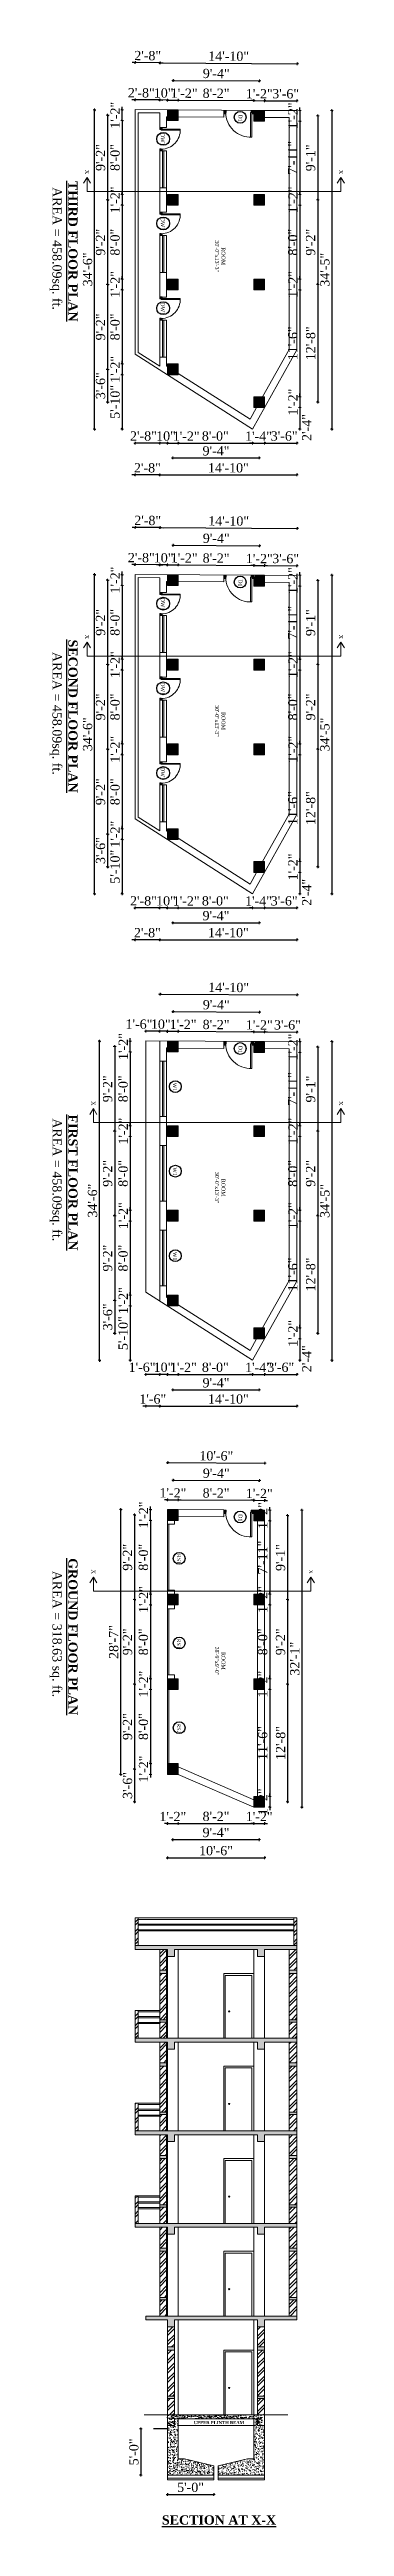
# Model space of a CAD drawing. Header units: inches. Extents: x 29905 to 48558, y -571 to 4919.
# Drawn here: x 34035 to 34418, y 649 to 3859 of the extents above; entities that cross this region are included whole.
import ezdxf

# ---------------------------------------------------------------- set-up
doc = ezdxf.new("R2010")
doc.units = ezdxf.units.IN
doc.header["$LTSCALE"] = 5
doc.header["$MEASUREMENT"] = 0
for name, color, linetype, lineweight in [('A-WALL', 7, 'Continuous', 9), ('Dimension', 7, 'Continuous', 18), ('dimention', 5, 'Continuous', 9), ('DOOR', 62, 'Continuous', 0)]:
    doc.layers.add(name, color=color, linetype=linetype, lineweight=lineweight)
doc.layers.add('dim line', color=7, linetype='Continuous', lineweight=15, true_color=0xfab2b2)
doc.layers.add('TEXT', color=6, linetype='Continuous')
doc.layers.add('WALL', color=7, linetype='Continuous')
doc.styles.add('ordinary', font='times.ttf')
doc.dimstyles.new('Copy of 96', dxfattribs={"dimtxt": 7, "dimasz": 4, "dimexe": 0.5, "dimexo": 0.5, "dimgap": 3, "dimtad": 1, "dimdec": 1, "dimzin": 11, "dimdsep": 46, "dimlunit": 4, "dimtxsty": 'ordinary', "dimblk": 'OBLIQUE', "dimcen": 0.09, "dimse1": 1, "dimse2": 1, "dimclrt": 6, "dimazin": 0, "dimtfac": 1, "dimtdec": 1, "dimtix": 1, "dimtmove": 2, "dimatfit": 3, "dimldrblk": 'leader', "dimfxl": 0.5, "dimfxlon": 1, "dimtolj": 1, "dimtzin": 0, "dimarcsym": 0})
pattern_1 = [(50, (-545.958, 5339.141), (7.1726018, -0.62752135), [0.75, -8.25]), (355, (-545.958, 5339.141), (-1.3875133, 7.5219213), [0.6, -6.6]), (100.451444, (-545.36, 5339.089), (5.7850885, 6.8943999), [0.6374019, -7.0114211]), (46.1842, (-545.958, 5341.141), (10.6724133, -1.6551928), [1.125, -12.375]), (96.635635, (-545.069, 5341.003), (9.3466195, 9.741186), [0.9561034, -10.5171376]), (351.184164, (-545.958, 5341.141), (9.3466195, 9.741186), [0.9, -9.9]), (21, (-544.958, 5340.641), (5.9690705, -4.0261889), [0.75, -8.25]), (326, (-544.958, 5340.641), (2.4331533, 7.2515005), [0.6, -6.6]), (71.451445, (-544.4605, 5340.3054), (8.4022238, 3.2253115), [0.6374019, -7.0114211]), (37.5, (-545.958, 5339.141), (0.12159855, 3.32893854), [0, -6.52, 0, -6.7, 0, -6.625]), (7.5, (-545.958, 5339.141), (2.63069537, 3.94411712), [0, -3.82, 0, -6.37, 0, -2.525]), (327.5, (-548.188, 5339.141), (5.33822436, -0.22554872), [0, -2.5, 0, -7.8, 0, -10.35]), (317.5, (-549.188, 5339.141), (5.8318617, 1.0010498), [0, -3.25, 0, -5.18, 0, -7.35])]
pattern_2 = [(50, (0, 0), (7.1726018, -0.6275213), [0.75, -8.25]), (355, (0, 0), (-1.3875133, 7.5219213), [0.6, -6.6]), (100.451444, (0.598, -0.052), (5.7850885, 6.8943999), [0.6374019, -7.0114211]), (46.1842, (0, 2), (10.6724133, -1.6551928), [1.125, -12.375]), (96.635635, (0.889, 1.862), (9.3466195, 9.741186), [0.9561034, -10.5171376]), (351.184164, (0, 2), (9.3466195, 9.741186), [0.9, -9.9]), (21, (1, 1.5), (5.9690705, -4.0261889), [0.75, -8.25]), (326, (1, 1.5), (2.4331533, 7.2515005), [0.6, -6.6]), (71.451445, (1.4974, 1.1645), (8.4022238, 3.2253115), [0.6374019, -7.0114211]), (37.5, (0, 0), (0.12159855, 3.32893854), [0, -6.52, 0, -6.7, 0, -6.625]), (7.5, (0, 0), (2.63069537, 3.94411712), [0, -3.82, 0, -6.37, 0, -2.525]), (327.5, (-2.23, 0), (5.33822436, -0.22554872), [0, -2.5, 0, -7.8, 0, -10.35]), (317.5, (-3.23, 0), (5.8318617, 1.0010498), [0, -3.25, 0, -5.18, 0, -7.35])]
pattern_3 = [(315, (32698.64002, 26279.55812), (0.08838834765, 0.08838834765), [])]
pattern_4 = [(315, (32698.64002, 26886.58592), (0.08838834765, 0.08838834765), [])]
pattern_5 = [(315, (32698.64002, 27490.9435), (0.08838834765, 0.08838834765), [])]
pattern_6 = [(315, (32698.64002, 28093.22477), (0.08838834765, 0.08838834765), [])]

msp = doc.modelspace()

# ---------------------------------------------------------------- texts
at = {"layer": 'TEXT', "style": 'ordinary'}
for s, rotation, p in [('D1', 269.5142, (34280.6, 3774.9, -0.2)), ('DW1', 270.0004, (34179.8, 3751, -0.2)), ('X', 270, (34081.7, 3703, -0.2)), ('X', 270, (34410.9, 3703, -0.2)), ('DW1', 270.0004, (34179.8, 3641.3, -0.2)), ('DW1', 270.0004, (34179.8, 3531.5, -0.2)), ('DW1', 270.0004, (34179.8, 3148.7, -0.2)), ('D1', 269.5142, (34280.6, 3172.6, -0.2)), ('X', 270, (34081.7, 3100.7, -0.2)), ('X', 270, (34410.9, 3100.7, -0.2)), ('DW1', 270.0004, (34179.8, 3039.1, -0.2)), ('DW1', 270.0004, (34179.8, 2929.2, -0.2)), ('D1', 269.5142, (34280.6, 2568.2, -0.2)), ('W1', 270.0004, (34195.6, 2520.2, -0.2)), ('X', 270, (34089.9, 2496.3, -0.2)), ('X', 270, (34410.9, 2496.3, -0.2)), ('W1', 270.0004, (34195.6, 2410.6, -0.2)), ('W1', 270.0004, (34195.6, 2301, -0.2)), ('D1', 269.5142, (34280.6, 1961.2, -0.2)), ('RS1', 270.0004, (34200.7, 1909.7, -0.2)), ('X', 270, (34089.9, 1889.3, -0.2)), ('X', 270, (34371.9, 1889.3, -0.2)), ('RS1', 270.0004, (34200.7, 1800, -0.2)), ('RS2', 270.0004, (34200.7, 1690.2, -0.2))]:
    msp.add_text(s, height=5, rotation=rotation, dxfattribs=at).set_placement(p)
at = {"layer": 'TEXT', "width": 219.815, "attachment_point": 8, "style": 'ordinary'}
for s, insert, char_height, rotation in [('AREA = 458.09sq. ft.', (34035.5, 3601.1, 58), 12, 269.9996), ('{\\fTimes New Roman|b1|i0|c0|p18;\\LTHIRD FLOOR PLAN}', (34059.7, 3597.5, 58), 12, 269.9996), ('{\\fTimes New Roman|b1|i0|c0|p18;\\LSECOND FLOOR PLAN}', (34059.7, 2995.2, 58), 12, 269.9996), ('AREA = 458.09sq. ft.', (34035.5, 2998.8, 58), 12, 269.9996), ('AREA = 458.09sq. ft.', (34035.5, 2394.4, 58), 12, 269.9996), ('{\\fTimes New Roman|b1|i0|c0|p18;\\LFIRST FLOOR PLAN}', (34059.7, 2390.9, 58), 12, 269.9996), ('{\\fTimes New Roman|b1|i0|c0|p18;\\LGROUND FLOOR PLAN}', (34059.7, 1802.4, 58), 12, 269.9996), ('AREA = 318.63 sq. ft.', (34035.5, 1806, 58), 12, 269.9996), ('{\\fTimes New Roman|b1|i0|c0|p18;UPPER PLINTH BEAM}', (34255.3, 782, -0.2), 4, 359.9996), ('{\\fTimes New Roman|b1|i0|c0|p18;\\LSECTION AT X-X}', (34255.3, 651.7, -0.2), 12, 359.9996)]:
    msp.add_mtext(s, dxfattribs=dict(at, insert=insert, char_height=char_height, rotation=rotation))
at = {"layer": 'TEXT', "char_height": 5, "attachment_point": 8, "rotation": 269.9996, "style": 'ordinary'}
for s, insert in [('ROOM\\P30\'-0"x13\'-3"', (34250.1, 3591.2, 58)), ('ROOM\\P30\'-0"x13\'-3"', (34250.1, 2988.9, 58)), ('ROOM\\P30\'-0"x13\'-3"', (34250.1, 2384.3, 58)), ('ROOM\\P28\'-9"x9\'-0"', (34250.1, 1771.1, 58))]:
    msp.add_mtext_dynamic_manual_height_columns(s, width=101.569, gutter_width=1720.7, heights=[0], dxfattribs=dict(at, insert=insert))

# ---------------------------------------------------------------- blocks, each defined once
blk = doc.blocks.new('oblique')
at = {"color": 0, "lineweight": -2}
blk.add_line((0.25, 0.25), (-0.25, -0.25), dxfattribs=at)
at = {"layer": 'dim line', "lineweight": 9}
for p, q in [((-0.4375, 0), (0.4375, 0)), ((0, 0.4375), (0, -0.4375))]:
    blk.add_line(p, q, dxfattribs=at)
blk = doc.blocks.new('*D1493')
at = {"layer": 'A-WALL', "color": 0, "lineweight": -2, "ltscale": 5, "transparency": 16777216}
blk.add_line((34188.4, 691), (34248.4, 691), dxfattribs=at)
at = {"layer": 'Defpoints', "color": 0, "ltscale": 5, "transparency": 16777216}
for p in [(34188.4, 710.1), (34248.4, 710.1), (34248.4, 691)]:
    blk.add_point(p, dxfattribs=at)
at = {"layer": 'A-WALL', "color": 0, "lineweight": -2, "ltscale": 5, "transparency": 16777216, "xscale": 4, "yscale": 4, "zscale": 4, "rotation": 180}
blk.add_blockref('oblique', (34188.4, 691), dxfattribs=at)
at = {"layer": 'A-WALL', "color": 0, "lineweight": -2, "ltscale": 5, "transparency": 16777216, "xscale": 4, "yscale": 4, "zscale": 4}
blk.add_blockref('oblique', (34248.4, 691), dxfattribs=at)
at = {"layer": 'A-WALL', "color": 6, "ltscale": 5, "transparency": 16777216, "insert": (34218.4, 700.1), "char_height": 12, "attachment_point": 5, "style": 'ordinary'}
blk.add_mtext('\\A1;5\'-0"', dxfattribs=at)
blk = doc.blocks.new('_OBLIQUE')
at = {"color": 0, "linetype": 'ByBlock'}
blk.add_line((-0.5, -0.5), (0.5, 0.5), dxfattribs=at)
blk = doc.blocks.new('leader')
at = {"layer": 'Dimension'}
for p, q in [((-4.42, 0), (4.42, 0)), ((0, -4.33), (0, 4.33))]:
    blk.add_line(p, q, dxfattribs=at)
blk = doc.blocks.new('*D1494')
at = {"layer": 'A-WALL', "color": 0, "lineweight": -2, "ltscale": 5, "transparency": 16777216}
blk.add_line((34154, 776.1), (34154, 716.1), dxfattribs=at)
at = {"layer": 'Defpoints', "color": 0, "ltscale": 5, "transparency": 16777216}
for p in [(34179.4, 776.1), (34154, 716.1), (34188.4, 716.1)]:
    blk.add_point(p, dxfattribs=at)
at = {"layer": 'A-WALL', "color": 0, "lineweight": -2, "ltscale": 5, "transparency": 16777216, "xscale": 4, "yscale": 4, "zscale": 4}
for p, rotation in [((34154, 776.1), 90), ((34154, 716.1), 270)]:
    blk.add_blockref('oblique', p, dxfattribs=dict(at, rotation=rotation))
at = {"layer": 'A-WALL', "color": 6, "ltscale": 5, "transparency": 16777216, "insert": (34144.9, 746.1), "char_height": 12, "attachment_point": 5, "rotation": 90, "style": 'ordinary'}
blk.add_mtext('\\A1;5\'-0"', dxfattribs=at)
blk = doc.blocks.new('A$C27B36B59')
at = {"layer": 'DOOR'}
for p, q in [((0, 4), (0, 0)), ((2.5, 4), (0, 4)), ((0, 0), (3, 0)), ((2.5, 2.5), (2.5, 4)), ((3, 2.5), (2.5, 2.5)), ((3, 0), (3, 2.5))]:
    blk.add_line(p, q, dxfattribs=at)
for centre, radius, start, end in [((-1.4, -0.5), 4.75, 22.1411, 72.838), ((1.3, 2.1), 1.64, 45.138, 144.8948), ((2.2, 0.3), 2.49, 83.3149, 152.658), ((0.1, 0.4), 2.05, 349.4875, 93.6805), ((2, -0.5), 2.01, 58.7447, 166.495), ((-0.1, 0.3), 1.13, 343.542, 86.947), ((2.1, -0.4), 1.17, 38.2816, 160.1519)]:
    blk.add_arc(centre, radius, start, end, dxfattribs=at)
blk = doc.blocks.new('D2')
at = {"layer": 'DOOR'}
for p, q in [((74474, 24047.6), (74474, 24018.1)), ((74474, 24047.6), (74475.5, 24047.6)), ((74475.5, 24047.6), (74475.5, 24018.1))]:
    blk.add_line(p, q, dxfattribs=at)
blk.add_arc((74474, 24047.6), 29.5, 180, 272.9146, dxfattribs=at)
at = {"layer": 'DOOR', "xscale": -1, "rotation": 180}
blk.add_blockref('A$C27B36B59', (74442, 24050.1), dxfattribs=at)
at = {"layer": 'DOOR', "rotation": 180}
blk.add_blockref('A$C27B36B59', (74478, 24050.1), dxfattribs=at)
blk = doc.blocks.new('*D1377')
at = {"layer": 'A-WALL', "color": 0, "lineweight": -2, "ltscale": 50, "transparency": 16777216}
for p, q in [((34166.4, 1967.1), (34166.4, 1971.1)), ((34166.4, 1953.1), (34166.4, 1967.1)), ((34166.4, 1953.1), (34166.4, 1949.1))]:
    blk.add_line(p, q, dxfattribs=at)
at = {"layer": 'Defpoints', "color": 0, "ltscale": 50, "transparency": 16777216}
for p in [(34166.4, 1967.1), (34188.4, 1967.1, -58.2), (34188.4, 1953.1, -58.2)]:
    blk.add_point(p, dxfattribs=at)
at = {"layer": 'A-WALL', "color": 0, "lineweight": -2, "ltscale": 50, "transparency": 16777216, "xscale": 4, "yscale": 4, "zscale": 4}
for p, rotation in [((34166.4, 1967.1), 270), ((34166.4, 1953.1), 90)]:
    blk.add_blockref('oblique', p, dxfattribs=dict(at, rotation=rotation))
at = {"layer": 'A-WALL', "color": 6, "ltscale": 50, "transparency": 16777216, "insert": (34157.4, 1960.1), "char_height": 12, "attachment_point": 5, "rotation": 90, "style": 'ordinary'}
blk.add_mtext('\\A1;1\'-2"', dxfattribs=at)
blk = doc.blocks.new('*D1378')
at = {"layer": 'A-WALL', "color": 0, "lineweight": -2, "ltscale": 5, "transparency": 16777216}
blk.add_line((34166.4, 1953.1), (34166.4, 1857.5), dxfattribs=at)
at = {"layer": 'Defpoints', "color": 0, "ltscale": 5, "transparency": 16777216}
for p in [(34188.4, 1953.1, -58.2), (34166.4, 1857.5), (34188.4, 1857.5, -58.2)]:
    blk.add_point(p, dxfattribs=at)
at = {"layer": 'A-WALL', "color": 0, "lineweight": -2, "ltscale": 5, "transparency": 16777216, "xscale": 4, "yscale": 4, "zscale": 4}
for p, rotation in [((34166.4, 1953.1), 90), ((34166.4, 1857.5), 270)]:
    blk.add_blockref('oblique', p, dxfattribs=dict(at, rotation=rotation))
at = {"layer": 'A-WALL', "color": 6, "ltscale": 5, "transparency": 16777216, "insert": (34157.3, 1905.3), "char_height": 12, "attachment_point": 5, "rotation": 90, "style": 'ordinary'}
blk.add_mtext('\\A1;8\'-0"', dxfattribs=at)
blk = doc.blocks.new('*D1379')
at = {"layer": 'A-WALL', "color": 0, "lineweight": -2, "ltscale": 5, "transparency": 16777216}
for p, q in [((34166.4, 1857.5), (34166.4, 1861.5)), ((34166.4, 1857.5), (34166.4, 1843.5)), ((34166.4, 1843.5), (34166.4, 1839.5))]:
    blk.add_line(p, q, dxfattribs=at)
at = {"layer": 'Defpoints', "color": 0, "ltscale": 5, "transparency": 16777216}
for p in [(34166.4, 1843.5), (34188.4, 1857.5, -58.2), (34188.4, 1843.5, -58.2)]:
    blk.add_point(p, dxfattribs=at)
at = {"layer": 'A-WALL', "color": 0, "lineweight": -2, "ltscale": 5, "transparency": 16777216, "xscale": 4, "yscale": 4, "zscale": 4}
for p, rotation in [((34166.4, 1857.5), 270), ((34166.4, 1843.5), 90)]:
    blk.add_blockref('oblique', p, dxfattribs=dict(at, rotation=rotation))
at = {"layer": 'A-WALL', "color": 6, "ltscale": 5, "transparency": 16777216, "insert": (34157.4, 1850.5), "char_height": 12, "attachment_point": 5, "rotation": 90, "style": 'ordinary'}
blk.add_mtext('\\A1;1\'-2"', dxfattribs=at)
blk = doc.blocks.new('*D1380')
at = {"layer": 'A-WALL', "color": 0, "lineweight": -2, "ltscale": 5, "transparency": 16777216}
blk.add_line((34166.4, 1843.5), (34166.4, 1747.9), dxfattribs=at)
at = {"layer": 'Defpoints', "color": 0, "ltscale": 5, "transparency": 16777216}
for p in [(34188.4, 1843.5, -58.2), (34166.4, 1747.9), (34188.4, 1747.9, -58.2)]:
    blk.add_point(p, dxfattribs=at)
at = {"layer": 'A-WALL', "color": 0, "lineweight": -2, "ltscale": 5, "transparency": 16777216, "xscale": 4, "yscale": 4, "zscale": 4}
for p, rotation in [((34166.4, 1843.5), 90), ((34166.4, 1747.9), 270)]:
    blk.add_blockref('oblique', p, dxfattribs=dict(at, rotation=rotation))
at = {"layer": 'A-WALL', "color": 6, "ltscale": 5, "transparency": 16777216, "insert": (34157.3, 1795.7), "char_height": 12, "attachment_point": 5, "rotation": 90, "style": 'ordinary'}
blk.add_mtext('\\A1;8\'-0"', dxfattribs=at)
blk = doc.blocks.new('*D1381')
at = {"layer": 'A-WALL', "color": 0, "lineweight": -2, "ltscale": 5, "transparency": 16777216}
for p, q in [((34166.4, 1747.9), (34166.4, 1751.9)), ((34166.4, 1747.9), (34166.4, 1733.9)), ((34166.4, 1733.9), (34166.4, 1729.9))]:
    blk.add_line(p, q, dxfattribs=at)
at = {"layer": 'Defpoints', "color": 0, "ltscale": 5, "transparency": 16777216}
for p in [(34166.4, 1733.9), (34188.4, 1747.9, -58.2), (34188.4, 1733.9, -58.2)]:
    blk.add_point(p, dxfattribs=at)
at = {"layer": 'A-WALL', "color": 0, "lineweight": -2, "ltscale": 5, "transparency": 16777216, "xscale": 4, "yscale": 4, "zscale": 4}
for p, rotation in [((34166.4, 1747.9), 270), ((34166.4, 1733.9), 90)]:
    blk.add_blockref('oblique', p, dxfattribs=dict(at, rotation=rotation))
at = {"layer": 'A-WALL', "color": 6, "ltscale": 5, "transparency": 16777216, "insert": (34157.4, 1740.9), "char_height": 12, "attachment_point": 5, "rotation": 90, "style": 'ordinary'}
blk.add_mtext('\\A1;1\'-2"', dxfattribs=at)
blk = doc.blocks.new('*D1382')
at = {"layer": 'A-WALL', "color": 0, "lineweight": -2, "ltscale": 5, "transparency": 16777216}
blk.add_line((34166.4, 1733.9), (34166.4, 1637.9), dxfattribs=at)
at = {"layer": 'Defpoints', "color": 0, "ltscale": 5, "transparency": 16777216}
for p in [(34188.4, 1733.9, -58.2), (34166.4, 1637.9), (34188.4, 1637.9)]:
    blk.add_point(p, dxfattribs=at)
at = {"layer": 'A-WALL', "color": 0, "lineweight": -2, "ltscale": 5, "transparency": 16777216, "xscale": 4, "yscale": 4, "zscale": 4}
for p, rotation in [((34166.4, 1733.9), 90), ((34166.4, 1637.9), 270)]:
    blk.add_blockref('oblique', p, dxfattribs=dict(at, rotation=rotation))
at = {"layer": 'A-WALL', "color": 6, "ltscale": 5, "transparency": 16777216, "insert": (34157.3, 1685.9), "char_height": 12, "attachment_point": 5, "rotation": 90, "style": 'ordinary'}
blk.add_mtext('\\A1;8\'-0"', dxfattribs=at)
blk = doc.blocks.new('*D1383')
at = {"layer": 'A-WALL', "color": 0, "lineweight": -2, "ltscale": 5, "transparency": 16777216}
for p, q in [((34166.4, 1637.9), (34166.4, 1641.9)), ((34166.4, 1637.9), (34166.4, 1623.9)), ((34166.4, 1623.9), (34166.4, 1619.9))]:
    blk.add_line(p, q, dxfattribs=at)
at = {"layer": 'Defpoints', "color": 0, "ltscale": 5, "transparency": 16777216}
for p in [(34188.4, 1637.9), (34166.4, 1623.9), (34188.4, 1623.9, -58.2)]:
    blk.add_point(p, dxfattribs=at)
at = {"layer": 'A-WALL', "color": 0, "lineweight": -2, "ltscale": 5, "transparency": 16777216, "xscale": 4, "yscale": 4, "zscale": 4}
for p, rotation in [((34166.4, 1637.9), 270), ((34166.4, 1623.9), 90)]:
    blk.add_blockref('oblique', p, dxfattribs=dict(at, rotation=rotation))
at = {"layer": 'A-WALL', "color": 6, "ltscale": 5, "transparency": 16777216, "insert": (34157.4, 1630.9), "char_height": 12, "attachment_point": 5, "rotation": 90, "style": 'ordinary'}
blk.add_mtext('\\A1;1\'-2"', dxfattribs=at)
blk = doc.blocks.new('*D1289')
at = {"layer": 'A-WALL', "color": 0, "lineweight": -2, "ltscale": 5, "transparency": 16777216}
blk.add_line((34145.8, 1960.1), (34145.8, 1850.5), dxfattribs=at)
at = {"layer": 'Defpoints', "color": 0, "ltscale": 5, "transparency": 16777216}
for p in [(34195.4, 1960.1, -58.2), (34145.8, 1850.5), (34195.4, 1850.5, -58.2)]:
    blk.add_point(p, dxfattribs=at)
at = {"layer": 'A-WALL', "color": 0, "lineweight": -2, "ltscale": 5, "transparency": 16777216, "xscale": 4, "yscale": 4, "zscale": 4}
for p, rotation in [((34145.8, 1960.1), 90), ((34145.8, 1850.5), 270)]:
    blk.add_blockref('oblique', p, dxfattribs=dict(at, rotation=rotation))
at = {"layer": 'A-WALL', "color": 6, "ltscale": 5, "transparency": 16777216, "insert": (34136.7, 1905.3), "char_height": 12, "attachment_point": 5, "rotation": 90, "style": 'ordinary'}
blk.add_mtext('\\A1;9\'-2"', dxfattribs=at)
blk = doc.blocks.new('*D1384')
at = {"layer": 'A-WALL', "color": 0, "lineweight": -2, "ltscale": 5, "transparency": 16777216}
blk.add_line((34145.8, 1850.5), (34145.8, 1740.9), dxfattribs=at)
at = {"layer": 'Defpoints', "color": 0, "ltscale": 5, "transparency": 16777216}
for p in [(34195.4, 1850.5, -58.2), (34145.8, 1740.9), (34195.4, 1740.9, -58.2)]:
    blk.add_point(p, dxfattribs=at)
at = {"layer": 'A-WALL', "color": 0, "lineweight": -2, "ltscale": 5, "transparency": 16777216, "xscale": 4, "yscale": 4, "zscale": 4}
for p, rotation in [((34145.8, 1850.5), 90), ((34145.8, 1740.9), 270)]:
    blk.add_blockref('oblique', p, dxfattribs=dict(at, rotation=rotation))
at = {"layer": 'A-WALL', "color": 6, "ltscale": 5, "transparency": 16777216, "insert": (34136.7, 1795.7), "char_height": 12, "attachment_point": 5, "rotation": 90, "style": 'ordinary'}
blk.add_mtext('\\A1;9\'-2"', dxfattribs=at)
blk = doc.blocks.new('*D1385')
at = {"layer": 'A-WALL', "color": 0, "lineweight": -2, "ltscale": 5, "transparency": 16777216}
blk.add_line((34145.8, 1740.9), (34145.8, 1630.9), dxfattribs=at)
at = {"layer": 'Defpoints', "color": 0, "ltscale": 5, "transparency": 16777216}
for p in [(34195.4, 1740.9, -58.2), (34145.8, 1630.9), (34195.4, 1630.9, -58.2)]:
    blk.add_point(p, dxfattribs=at)
at = {"layer": 'A-WALL', "color": 0, "lineweight": -2, "ltscale": 5, "transparency": 16777216, "xscale": 4, "yscale": 4, "zscale": 4}
for p, rotation in [((34145.8, 1740.9), 90), ((34145.8, 1630.9), 270)]:
    blk.add_blockref('oblique', p, dxfattribs=dict(at, rotation=rotation))
at = {"layer": 'A-WALL', "color": 6, "ltscale": 5, "transparency": 16777216, "insert": (34136.7, 1685.9), "char_height": 12, "attachment_point": 5, "rotation": 90, "style": 'ordinary'}
blk.add_mtext('\\A1;9\'-2"', dxfattribs=at)
blk = doc.blocks.new('*D1386')
at = {"layer": 'A-WALL', "color": 0, "lineweight": -2, "ltscale": 5, "transparency": 16777216}
blk.add_line((34127.9, 1623.9), (34127.9, 1967.2), dxfattribs=at)
at = {"layer": 'Defpoints', "color": 0, "ltscale": 5, "transparency": 16777216}
for p in [(34127.9, 1967.2), (34188.4, 1967.2, -58.2), (34188.4, 1623.9, -58.2)]:
    blk.add_point(p, dxfattribs=at)
at = {"layer": 'A-WALL', "color": 0, "lineweight": -2, "ltscale": 5, "transparency": 16777216, "xscale": 4, "yscale": 4, "zscale": 4}
for p, rotation in [((34127.9, 1967.2), 90), ((34127.9, 1623.9), 270)]:
    blk.add_blockref('oblique', p, dxfattribs=dict(at, rotation=rotation))
at = {"layer": 'A-WALL', "color": 6, "ltscale": 5, "transparency": 16777216, "insert": (34118.8, 1795.5), "char_height": 12, "attachment_point": 5, "rotation": 90, "style": 'ordinary'}
blk.add_mtext('\\A1;28\'-7"', dxfattribs=at)
blk = doc.blocks.new('*D1387')
at = {"layer": 'A-WALL', "color": 0, "lineweight": -2, "ltscale": 50, "transparency": 16777216}
for p, q in [((34321.1, 1966.4), (34321.1, 1970.4)), ((34321.1, 1966.4), (34321.1, 1952.4)), ((34321.1, 1952.4), (34321.1, 1948.4))]:
    blk.add_line(p, q, dxfattribs=at)
at = {"layer": 'Defpoints', "color": 0, "ltscale": 50, "transparency": 16777216}
for p in [(34314.4, 1966.4, -58.2), (34314.4, 1952.4, -58.2), (34321.1, 1952.4)]:
    blk.add_point(p, dxfattribs=at)
at = {"layer": 'A-WALL', "color": 0, "lineweight": -2, "ltscale": 50, "transparency": 16777216, "xscale": 4, "yscale": 4, "zscale": 4}
for p, rotation in [((34321.1, 1966.4), 270), ((34321.1, 1952.4), 90)]:
    blk.add_blockref('oblique', p, dxfattribs=dict(at, rotation=rotation))
at = {"layer": 'A-WALL', "color": 6, "ltscale": 50, "transparency": 16777216, "insert": (34312.1, 1959.4), "char_height": 12, "attachment_point": 5, "rotation": 90, "style": 'ordinary'}
blk.add_mtext('\\A1;1\'-2"', dxfattribs=at)
blk = doc.blocks.new('*D1388')
at = {"layer": 'A-WALL', "color": 0, "lineweight": -2, "ltscale": 5, "transparency": 16777216}
blk.add_line((34321.1, 1952.4), (34321.1, 1857.5), dxfattribs=at)
at = {"layer": 'Defpoints', "color": 0, "ltscale": 5, "transparency": 16777216}
for p in [(34314.4, 1952.4, -58.2), (34314.4, 1857.5, -58.2), (34321.1, 1857.5)]:
    blk.add_point(p, dxfattribs=at)
at = {"layer": 'A-WALL', "color": 0, "lineweight": -2, "ltscale": 5, "transparency": 16777216, "xscale": 4, "yscale": 4, "zscale": 4}
for p, rotation in [((34321.1, 1952.4), 90), ((34321.1, 1857.5), 270)]:
    blk.add_blockref('oblique', p, dxfattribs=dict(at, rotation=rotation))
at = {"layer": 'A-WALL', "color": 6, "ltscale": 5, "transparency": 16777216, "insert": (34311.9, 1904.9), "char_height": 12, "attachment_point": 5, "rotation": 90, "style": 'ordinary'}
blk.add_mtext('\\A1;7\'-11"', dxfattribs=at)
blk = doc.blocks.new('*D1389')
at = {"layer": 'A-WALL', "color": 0, "lineweight": -2, "ltscale": 5, "transparency": 16777216}
for p, q in [((34321.1, 1857.5), (34321.1, 1861.5)), ((34321.1, 1857.5), (34321.1, 1843.5)), ((34321.1, 1843.5), (34321.1, 1839.5))]:
    blk.add_line(p, q, dxfattribs=at)
at = {"layer": 'Defpoints', "color": 0, "ltscale": 5, "transparency": 16777216}
for p in [(34314.4, 1857.5, -58.2), (34314.4, 1843.5, -58.2), (34321.1, 1843.5)]:
    blk.add_point(p, dxfattribs=at)
at = {"layer": 'A-WALL', "color": 0, "lineweight": -2, "ltscale": 5, "transparency": 16777216, "xscale": 4, "yscale": 4, "zscale": 4}
for p, rotation in [((34321.1, 1857.5), 270), ((34321.1, 1843.5), 90)]:
    blk.add_blockref('oblique', p, dxfattribs=dict(at, rotation=rotation))
at = {"layer": 'A-WALL', "color": 6, "ltscale": 5, "transparency": 16777216, "insert": (34312.1, 1850.5), "char_height": 12, "attachment_point": 5, "rotation": 90, "style": 'ordinary'}
blk.add_mtext('\\A1;1\'-2"', dxfattribs=at)
blk = doc.blocks.new('*D1390')
at = {"layer": 'A-WALL', "color": 0, "lineweight": -2, "ltscale": 5, "transparency": 16777216}
blk.add_line((34321.1, 1843.5), (34321.1, 1747.9), dxfattribs=at)
at = {"layer": 'Defpoints', "color": 0, "ltscale": 5, "transparency": 16777216}
for p in [(34314.4, 1843.5, -58.2), (34314.4, 1747.9, -58.2), (34321.1, 1747.9)]:
    blk.add_point(p, dxfattribs=at)
at = {"layer": 'A-WALL', "color": 0, "lineweight": -2, "ltscale": 5, "transparency": 16777216, "xscale": 4, "yscale": 4, "zscale": 4}
for p, rotation in [((34321.1, 1843.5), 90), ((34321.1, 1747.9), 270)]:
    blk.add_blockref('oblique', p, dxfattribs=dict(at, rotation=rotation))
at = {"layer": 'A-WALL', "color": 6, "ltscale": 5, "transparency": 16777216, "insert": (34312, 1795.7), "char_height": 12, "attachment_point": 5, "rotation": 90, "style": 'ordinary'}
blk.add_mtext('\\A1;8\'-0"', dxfattribs=at)
blk = doc.blocks.new('*D1391')
at = {"layer": 'A-WALL', "color": 0, "lineweight": -2, "ltscale": 5, "transparency": 16777216}
for p, q in [((34321.1, 1747.9), (34321.1, 1751.9)), ((34321.1, 1747.9), (34321.1, 1733.9)), ((34321.1, 1733.9), (34321.1, 1729.9))]:
    blk.add_line(p, q, dxfattribs=at)
at = {"layer": 'Defpoints', "color": 0, "ltscale": 5, "transparency": 16777216}
for p in [(34314.4, 1747.9, -58.2), (34314.4, 1733.9, -58.2), (34321.1, 1733.9)]:
    blk.add_point(p, dxfattribs=at)
at = {"layer": 'A-WALL', "color": 0, "lineweight": -2, "ltscale": 5, "transparency": 16777216, "xscale": 4, "yscale": 4, "zscale": 4}
for p, rotation in [((34321.1, 1747.9), 270), ((34321.1, 1733.9), 90)]:
    blk.add_blockref('oblique', p, dxfattribs=dict(at, rotation=rotation))
at = {"layer": 'A-WALL', "color": 6, "ltscale": 5, "transparency": 16777216, "insert": (34312.1, 1740.9), "char_height": 12, "attachment_point": 5, "rotation": 90, "style": 'ordinary'}
blk.add_mtext('\\A1;1\'-2"', dxfattribs=at)
blk = doc.blocks.new('*D1392')
at = {"layer": 'A-WALL', "color": 0, "lineweight": -2, "ltscale": 5, "transparency": 16777216}
blk.add_line((34321.1, 1733.9), (34321.1, 1595.4), dxfattribs=at)
at = {"layer": 'Defpoints', "color": 0, "ltscale": 5, "transparency": 16777216}
for p in [(34314.4, 1733.9, -58.2), (34314.4, 1595.4, -58.2), (34321.1, 1595.4)]:
    blk.add_point(p, dxfattribs=at)
at = {"layer": 'A-WALL', "color": 0, "lineweight": -2, "ltscale": 5, "transparency": 16777216, "xscale": 4, "yscale": 4, "zscale": 4}
for p, rotation in [((34321.1, 1733.9), 90), ((34321.1, 1595.4), 270)]:
    blk.add_blockref('oblique', p, dxfattribs=dict(at, rotation=rotation))
at = {"layer": 'A-WALL', "color": 6, "ltscale": 5, "transparency": 16777216, "insert": (34312, 1664.6), "char_height": 12, "attachment_point": 5, "rotation": 90, "style": 'ordinary'}
blk.add_mtext('\\A1;11\'-6"', dxfattribs=at)
blk = doc.blocks.new('*D1393')
at = {"layer": 'A-WALL', "color": 0, "lineweight": -2, "ltscale": 5, "transparency": 16777216}
for p, q in [((34321.1, 1595.4), (34321.1, 1599.4)), ((34321.1, 1595.4), (34321.1, 1581.4)), ((34321.1, 1581.4), (34321.1, 1577.4))]:
    blk.add_line(p, q, dxfattribs=at)
at = {"layer": 'Defpoints', "color": 0, "ltscale": 5, "transparency": 16777216}
for p in [(34314.4, 1595.4, -58.2), (34314.4, 1581.4, -58.2), (34321.1, 1581.4)]:
    blk.add_point(p, dxfattribs=at)
at = {"layer": 'A-WALL', "color": 0, "lineweight": -2, "ltscale": 5, "transparency": 16777216, "xscale": 4, "yscale": 4, "zscale": 4}
for p, rotation in [((34321.1, 1595.4), 270), ((34321.1, 1581.4), 90)]:
    blk.add_blockref('oblique', p, dxfattribs=dict(at, rotation=rotation))
at = {"layer": 'A-WALL', "color": 6, "ltscale": 5, "transparency": 16777216, "insert": (34312.1, 1588.4), "char_height": 12, "attachment_point": 5, "rotation": 90, "style": 'ordinary'}
blk.add_mtext('\\A1;1\'-2"', dxfattribs=at)
blk = doc.blocks.new('*D1290')
at = {"layer": 'A-WALL', "color": 0, "lineweight": -2, "ltscale": 5, "transparency": 16777216}
blk.add_line((34344.3, 1959.4), (34344.3, 1850.5), dxfattribs=at)
at = {"layer": 'Defpoints', "color": 0, "ltscale": 5, "transparency": 16777216}
for p in [(34307.4, 1959.4, -58.2), (34307.4, 1850.5, -58.2), (34344.3, 1850.5)]:
    blk.add_point(p, dxfattribs=at)
at = {"layer": 'A-WALL', "color": 0, "lineweight": -2, "ltscale": 5, "transparency": 16777216, "xscale": 4, "yscale": 4, "zscale": 4}
for p, rotation in [((34344.3, 1959.4), 90), ((34344.3, 1850.5), 270)]:
    blk.add_blockref('oblique', p, dxfattribs=dict(at, rotation=rotation))
at = {"layer": 'A-WALL', "color": 6, "ltscale": 5, "transparency": 16777216, "insert": (34335.1, 1904.9), "char_height": 12, "attachment_point": 5, "rotation": 90, "style": 'ordinary'}
blk.add_mtext('\\A1;9\'-1"', dxfattribs=at)
blk = doc.blocks.new('*D1394')
at = {"layer": 'A-WALL', "color": 0, "lineweight": -2, "ltscale": 5, "transparency": 16777216}
blk.add_line((34344.3, 1850.5), (34344.3, 1740.9), dxfattribs=at)
at = {"layer": 'Defpoints', "color": 0, "ltscale": 5, "transparency": 16777216}
for p in [(34307.4, 1850.5, -58.2), (34307.4, 1740.9, -58.2), (34344.3, 1740.9)]:
    blk.add_point(p, dxfattribs=at)
at = {"layer": 'A-WALL', "color": 0, "lineweight": -2, "ltscale": 5, "transparency": 16777216, "xscale": 4, "yscale": 4, "zscale": 4}
for p, rotation in [((34344.3, 1850.5), 90), ((34344.3, 1740.9), 270)]:
    blk.add_blockref('oblique', p, dxfattribs=dict(at, rotation=rotation))
at = {"layer": 'A-WALL', "color": 6, "ltscale": 5, "transparency": 16777216, "insert": (34335.1, 1795.7), "char_height": 12, "attachment_point": 5, "rotation": 90, "style": 'ordinary'}
blk.add_mtext('\\A1;9\'-2"', dxfattribs=at)
blk = doc.blocks.new('*D1395')
at = {"layer": 'A-WALL', "color": 0, "lineweight": -2, "ltscale": 5, "transparency": 16777216}
blk.add_line((34344.3, 1740.9), (34344.3, 1588.4), dxfattribs=at)
at = {"layer": 'Defpoints', "color": 0, "ltscale": 5, "transparency": 16777216}
for p in [(34307.4, 1740.9, -58.2), (34307.4, 1588.4, -58.2), (34344.3, 1588.4)]:
    blk.add_point(p, dxfattribs=at)
at = {"layer": 'A-WALL', "color": 0, "lineweight": -2, "ltscale": 5, "transparency": 16777216, "xscale": 4, "yscale": 4, "zscale": 4}
for p, rotation in [((34344.3, 1740.9), 90), ((34344.3, 1588.4), 270)]:
    blk.add_blockref('oblique', p, dxfattribs=dict(at, rotation=rotation))
at = {"layer": 'A-WALL', "color": 6, "ltscale": 5, "transparency": 16777216, "insert": (34335.2, 1664.6), "char_height": 12, "attachment_point": 5, "rotation": 90, "style": 'ordinary'}
blk.add_mtext('\\A1;12\'-8"', dxfattribs=at)
blk = doc.blocks.new('*D1396')
at = {"layer": 'A-WALL', "color": 0, "lineweight": -2, "ltscale": 5, "transparency": 16777216}
blk.add_line((34362.7, 1966.4), (34362.7, 1581.4), dxfattribs=at)
at = {"layer": 'Defpoints', "color": 0, "ltscale": 5, "transparency": 16777216}
for p in [(34314.4, 1966.4, -58.2), (34314.4, 1581.4, -58.2), (34362.7, 1581.4)]:
    blk.add_point(p, dxfattribs=at)
at = {"layer": 'A-WALL', "color": 0, "lineweight": -2, "ltscale": 5, "transparency": 16777216, "xscale": 4, "yscale": 4, "zscale": 4}
for p, rotation in [((34362.7, 1966.4), 90), ((34362.7, 1581.4), 270)]:
    blk.add_blockref('oblique', p, dxfattribs=dict(at, rotation=rotation))
at = {"layer": 'A-WALL', "color": 6, "ltscale": 5, "transparency": 16777216, "insert": (34353.6, 1773.9), "char_height": 12, "attachment_point": 5, "rotation": 90, "style": 'ordinary'}
blk.add_mtext('\\A1;32\'-1"', dxfattribs=at)
blk = doc.blocks.new('*D1397')
at = {"layer": 'A-WALL', "color": 0, "lineweight": -2, "ltscale": 50, "transparency": 16777216}
for p, q in [((34188.4, 1979.8), (34184.4, 1979.8)), ((34188.4, 1979.8), (34202.4, 1979.7)), ((34202.4, 1979.7), (34206.4, 1979.7))]:
    blk.add_line(p, q, dxfattribs=at)
at = {"layer": 'Defpoints', "color": 0, "ltscale": 50, "transparency": 16777216}
for p in [(34188.4, 1967.2, -58.2), (34202.4, 1979.7), (34202.4, 1967.1, -58.2)]:
    blk.add_point(p, dxfattribs=at)
at = {"layer": 'A-WALL', "color": 0, "lineweight": -2, "ltscale": 50, "transparency": 16777216, "xscale": 4, "yscale": 4, "zscale": 4}
for p, rotation in [((34188.4, 1979.8), 359.6259071472626), ((34202.4, 1979.7), 179.6259071472626)]:
    blk.add_blockref('oblique', p, dxfattribs=dict(at, rotation=rotation))
at = {"layer": 'A-WALL', "color": 6, "ltscale": 50, "transparency": 16777216, "insert": (34195.5, 1988.8), "char_height": 12, "attachment_point": 5, "rotation": 359.6259, "style": 'ordinary'}
blk.add_mtext('\\A1;1\'-2"', dxfattribs=at)
blk = doc.blocks.new('*D1291')
at = {"layer": 'A-WALL', "color": 0, "lineweight": -2, "ltscale": 5, "transparency": 16777216}
blk.add_line((34202.4, 1979.7), (34300.4, 1979.1), dxfattribs=at)
at = {"layer": 'Defpoints', "color": 0, "ltscale": 5, "transparency": 16777216}
for p in [(34202.4, 1967.1, -58.2), (34300.4, 1979.1), (34300.4, 1966.4, -58.2)]:
    blk.add_point(p, dxfattribs=at)
at = {"layer": 'A-WALL', "color": 0, "lineweight": -2, "ltscale": 5, "transparency": 16777216, "xscale": 4, "yscale": 4, "zscale": 4}
for p, rotation in [((34202.4, 1979.7), 179.6259071471166), ((34300.4, 1979.1), 359.6259071471166)]:
    blk.add_blockref('oblique', p, dxfattribs=dict(at, rotation=rotation))
at = {"layer": 'A-WALL', "color": 6, "ltscale": 5, "transparency": 16777216, "insert": (34251.5, 1988.5), "char_height": 12, "attachment_point": 5, "rotation": 359.6259, "style": 'ordinary'}
blk.add_mtext('\\A1;8\'-2"', dxfattribs=at)
blk = doc.blocks.new('*D1398')
at = {"layer": 'A-WALL', "color": 0, "lineweight": -2, "ltscale": 5, "transparency": 16777216}
for p, q in [((34300.4, 1979.1), (34296.4, 1979.1)), ((34300.4, 1979.1), (34314.4, 1979)), ((34314.4, 1979), (34318.4, 1979))]:
    blk.add_line(p, q, dxfattribs=at)
at = {"layer": 'Defpoints', "color": 0, "ltscale": 5, "transparency": 16777216}
for p in [(34300.4, 1966.4, -58.2), (34314.4, 1979), (34314.4, 1966.4, -58.2)]:
    blk.add_point(p, dxfattribs=at)
at = {"layer": 'A-WALL', "color": 0, "lineweight": -2, "ltscale": 5, "transparency": 16777216, "xscale": 4, "yscale": 4, "zscale": 4}
for p, rotation in [((34300.4, 1979.1), 359.6259071471166), ((34314.4, 1979), 179.6259071471166)]:
    blk.add_blockref('oblique', p, dxfattribs=dict(at, rotation=rotation))
at = {"layer": 'A-WALL', "color": 6, "ltscale": 5, "transparency": 16777216, "insert": (34307.5, 1988), "char_height": 12, "attachment_point": 5, "rotation": 359.6259, "style": 'ordinary'}
blk.add_mtext('\\A1;1\'-2"', dxfattribs=at)
blk = doc.blocks.new('*D1292')
at = {"layer": 'A-WALL', "color": 0, "lineweight": -2, "ltscale": 5, "transparency": 16777216}
blk.add_line((34195.7, 2005.4), (34307.7, 2004.6), dxfattribs=at)
at = {"layer": 'Defpoints', "color": 0, "ltscale": 5, "transparency": 16777216}
for p in [(34307.7, 2004.6), (34195.4, 1960.1, -58.2), (34307.4, 1959.4, -58.2)]:
    blk.add_point(p, dxfattribs=at)
at = {"layer": 'A-WALL', "color": 0, "lineweight": -2, "ltscale": 5, "transparency": 16777216, "xscale": 4, "yscale": 4, "zscale": 4}
for p, rotation in [((34195.7, 2005.4), 179.6259071471166), ((34307.7, 2004.6), 359.6259071471166)]:
    blk.add_blockref('oblique', p, dxfattribs=dict(at, rotation=rotation))
at = {"layer": 'A-WALL', "color": 6, "ltscale": 5, "transparency": 16777216, "insert": (34251.7, 2014.1), "char_height": 12, "attachment_point": 5, "rotation": 359.6259, "style": 'ordinary'}
blk.add_mtext('\\A1;9\'-4"', dxfattribs=at)
blk = doc.blocks.new('*D1293')
at = {"layer": 'A-WALL', "color": 0, "lineweight": -2, "ltscale": 5, "transparency": 16777216}
blk.add_line((34188.8, 2028), (34314.8, 2027.2), dxfattribs=at)
at = {"layer": 'Defpoints', "color": 0, "ltscale": 5, "transparency": 16777216}
for p in [(34314.8, 2027.2), (34188.4, 1967.2, -58.2), (34314.4, 1966.4, -58.2)]:
    blk.add_point(p, dxfattribs=at)
at = {"layer": 'A-WALL', "color": 0, "lineweight": -2, "ltscale": 5, "transparency": 16777216, "xscale": 4, "yscale": 4, "zscale": 4}
for p, rotation in [((34188.8, 2028), 179.6259071471166), ((34314.8, 2027.2), 359.6259071471166)]:
    blk.add_blockref('oblique', p, dxfattribs=dict(at, rotation=rotation))
at = {"layer": 'A-WALL', "color": 6, "ltscale": 5, "transparency": 16777216, "insert": (34251.8, 2036.7), "char_height": 12, "attachment_point": 5, "rotation": 359.6259, "style": 'ordinary'}
blk.add_mtext('\\A1;10\'-6"', dxfattribs=at)
blk = doc.blocks.new('*D1306')
at = {"layer": 'A-WALL', "color": 0, "lineweight": -2, "ltscale": 5, "transparency": 16777216}
for p, q in [((34188.4, 1560.4), (34184.4, 1560.4)), ((34188.4, 1560.4), (34202.4, 1560.4)), ((34202.4, 1560.4), (34206.4, 1560.4))]:
    blk.add_line(p, q, dxfattribs=at)
at = {"layer": 'Defpoints', "color": 0, "ltscale": 5, "transparency": 16777216}
for p in [(34188.4, 1623.9, -58.2), (34202.4, 1623.9, -58.2), (34202.4, 1560.4)]:
    blk.add_point(p, dxfattribs=at)
at = {"layer": 'A-WALL', "color": 0, "lineweight": -2, "ltscale": 5, "transparency": 16777216, "xscale": 4, "yscale": 4, "zscale": 4}
blk.add_blockref('oblique', (34188.4, 1560.4), dxfattribs=at)
at = {"layer": 'A-WALL', "color": 0, "lineweight": -2, "ltscale": 5, "transparency": 16777216, "xscale": 4, "yscale": 4, "zscale": 4, "rotation": 180}
blk.add_blockref('oblique', (34202.4, 1560.4), dxfattribs=at)
at = {"layer": 'A-WALL', "color": 6, "ltscale": 5, "transparency": 16777216, "insert": (34195.4, 1569.4), "char_height": 12, "attachment_point": 5, "style": 'ordinary'}
blk.add_mtext('\\A1;1\'-2"', dxfattribs=at)
blk = doc.blocks.new('*D1307')
at = {"layer": 'A-WALL', "color": 0, "lineweight": -2, "ltscale": 5, "transparency": 16777216}
blk.add_line((34202.4, 1560.4), (34300.4, 1560.4), dxfattribs=at)
at = {"layer": 'Defpoints', "color": 0, "ltscale": 5, "transparency": 16777216}
for p in [(34202.4, 1623.9, -58.2), (34300.4, 1581.4, -58.2), (34300.4, 1560.4)]:
    blk.add_point(p, dxfattribs=at)
at = {"layer": 'A-WALL', "color": 0, "lineweight": -2, "ltscale": 5, "transparency": 16777216, "xscale": 4, "yscale": 4, "zscale": 4, "rotation": 180}
blk.add_blockref('oblique', (34202.4, 1560.4), dxfattribs=at)
at = {"layer": 'A-WALL', "color": 0, "lineweight": -2, "ltscale": 5, "transparency": 16777216, "xscale": 4, "yscale": 4, "zscale": 4}
blk.add_blockref('oblique', (34300.4, 1560.4), dxfattribs=at)
at = {"layer": 'A-WALL', "color": 6, "ltscale": 5, "transparency": 16777216, "insert": (34251.4, 1569.5), "char_height": 12, "attachment_point": 5, "style": 'ordinary'}
blk.add_mtext('\\A1;8\'-2"', dxfattribs=at)
blk = doc.blocks.new('*D1308')
at = {"layer": 'A-WALL', "color": 0, "lineweight": -2, "ltscale": 5, "transparency": 16777216}
for p, q in [((34300.4, 1560.4), (34296.4, 1560.4)), ((34300.4, 1560.4), (34314.4, 1560.4)), ((34314.4, 1560.4), (34318.4, 1560.4))]:
    blk.add_line(p, q, dxfattribs=at)
at = {"layer": 'Defpoints', "color": 0, "ltscale": 5, "transparency": 16777216}
for p in [(34300.4, 1581.4, -58.2), (34314.4, 1581.4, -58.2), (34314.4, 1560.4)]:
    blk.add_point(p, dxfattribs=at)
at = {"layer": 'A-WALL', "color": 0, "lineweight": -2, "ltscale": 5, "transparency": 16777216, "xscale": 4, "yscale": 4, "zscale": 4}
blk.add_blockref('oblique', (34300.4, 1560.4), dxfattribs=at)
at = {"layer": 'A-WALL', "color": 0, "lineweight": -2, "ltscale": 5, "transparency": 16777216, "xscale": 4, "yscale": 4, "zscale": 4, "rotation": 180}
blk.add_blockref('oblique', (34314.4, 1560.4), dxfattribs=at)
at = {"layer": 'A-WALL', "color": 6, "ltscale": 5, "transparency": 16777216, "insert": (34307.4, 1569.4), "char_height": 12, "attachment_point": 5, "style": 'ordinary'}
blk.add_mtext('\\A1;1\'-2"', dxfattribs=at)
blk = doc.blocks.new('*D1309')
at = {"layer": 'A-WALL', "color": 0, "lineweight": -2, "ltscale": 5, "transparency": 16777216}
blk.add_line((34195.4, 1539.4), (34307.4, 1539.4), dxfattribs=at)
at = {"layer": 'Defpoints', "color": 0, "ltscale": 5, "transparency": 16777216}
for p in [(34195.4, 1630.9, -58.2), (34307.4, 1588.4, -58.2), (34307.4, 1539.4)]:
    blk.add_point(p, dxfattribs=at)
at = {"layer": 'A-WALL', "color": 0, "lineweight": -2, "ltscale": 5, "transparency": 16777216, "xscale": 4, "yscale": 4, "zscale": 4, "rotation": 180}
blk.add_blockref('oblique', (34195.4, 1539.4), dxfattribs=at)
at = {"layer": 'A-WALL', "color": 0, "lineweight": -2, "ltscale": 5, "transparency": 16777216, "xscale": 4, "yscale": 4, "zscale": 4}
blk.add_blockref('oblique', (34307.4, 1539.4), dxfattribs=at)
at = {"layer": 'A-WALL', "color": 6, "ltscale": 5, "transparency": 16777216, "insert": (34251.4, 1548.6), "char_height": 12, "attachment_point": 5, "style": 'ordinary'}
blk.add_mtext('\\A1;9\'-4"', dxfattribs=at)
blk = doc.blocks.new('*D1310')
at = {"layer": 'A-WALL', "color": 0, "lineweight": -2, "ltscale": 5, "transparency": 16777216}
blk.add_line((34188.4, 1516), (34314.4, 1516), dxfattribs=at)
at = {"layer": 'Defpoints', "color": 0, "ltscale": 5, "transparency": 16777216}
for p in [(34188.4, 1623.9, -63), (34314.4, 1581.4, -58.2), (34314.4, 1516)]:
    blk.add_point(p, dxfattribs=at)
at = {"layer": 'A-WALL', "color": 0, "lineweight": -2, "ltscale": 5, "transparency": 16777216, "xscale": 4, "yscale": 4, "zscale": 4, "rotation": 180}
blk.add_blockref('oblique', (34188.4, 1516), dxfattribs=at)
at = {"layer": 'A-WALL', "color": 0, "lineweight": -2, "ltscale": 5, "transparency": 16777216, "xscale": 4, "yscale": 4, "zscale": 4}
blk.add_blockref('oblique', (34314.4, 1516), dxfattribs=at)
at = {"layer": 'A-WALL', "color": 6, "ltscale": 5, "transparency": 16777216, "insert": (34251.4, 1525.1), "char_height": 12, "attachment_point": 5, "style": 'ordinary'}
blk.add_mtext('\\A1;10\'-6"', dxfattribs=at)
blk = doc.blocks.new('*D1446')
at = {"layer": 'A-WALL', "color": 0, "lineweight": -2, "ltscale": 5, "transparency": 16777216}
blk.add_line((34145.8, 1630.9), (34145.8, 1588.4), dxfattribs=at)
at = {"layer": 'Defpoints', "color": 0, "ltscale": 5, "transparency": 16777216}
for p in [(34195.4, 1630.9, -58.2), (34145.8, 1588.4), (34307.4, 1588.4, -58.2)]:
    blk.add_point(p, dxfattribs=at)
at = {"layer": 'A-WALL', "color": 0, "lineweight": -2, "ltscale": 5, "transparency": 16777216, "xscale": 4, "yscale": 4, "zscale": 4}
for p, rotation in [((34145.8, 1630.9), 90), ((34145.8, 1588.4), 270)]:
    blk.add_blockref('oblique', p, dxfattribs=dict(at, rotation=rotation))
at = {"layer": 'A-WALL', "color": 6, "ltscale": 5, "transparency": 16777216, "insert": (34136.7, 1609.6), "char_height": 12, "attachment_point": 5, "rotation": 90, "style": 'ordinary'}
blk.add_mtext('\\A1;3\'-6"', dxfattribs=at)
blk = doc.blocks.new('*D1399')
at = {"layer": 'A-WALL', "color": 0, "lineweight": -2, "ltscale": 50, "transparency": 16777216}
for p, q in [((34140.1, 2574.1), (34140.1, 2578.1)), ((34140.1, 2560.1), (34140.1, 2574.1)), ((34140.1, 2560.1), (34140.1, 2556.1))]:
    blk.add_line(p, q, dxfattribs=at)
at = {"layer": 'Defpoints', "color": 0, "ltscale": 50, "transparency": 16777216}
for p in [(34140.1, 2574.1), (34188.4, 2574.1, -58.2), (34188.4, 2560.1, -58.2)]:
    blk.add_point(p, dxfattribs=at)
at = {"layer": 'A-WALL', "color": 0, "lineweight": -2, "ltscale": 50, "transparency": 16777216, "xscale": 4, "yscale": 4, "zscale": 4}
for p, rotation in [((34140.1, 2574.1), 270), ((34140.1, 2560.1), 90)]:
    blk.add_blockref('oblique', p, dxfattribs=dict(at, rotation=rotation))
at = {"layer": 'A-WALL', "color": 6, "ltscale": 50, "transparency": 16777216, "insert": (34131.1, 2567.1), "char_height": 12, "attachment_point": 5, "rotation": 90, "style": 'ordinary'}
blk.add_mtext('\\A1;1\'-2"', dxfattribs=at)
blk = doc.blocks.new('*D1400')
at = {"layer": 'A-WALL', "color": 0, "lineweight": -2, "ltscale": 5, "transparency": 16777216}
blk.add_line((34140.1, 2560.1), (34140.1, 2464.5), dxfattribs=at)
at = {"layer": 'Defpoints', "color": 0, "ltscale": 5, "transparency": 16777216}
for p in [(34188.4, 2560.1, -58.2), (34140.1, 2464.5), (34188.4, 2464.5, -58.2)]:
    blk.add_point(p, dxfattribs=at)
at = {"layer": 'A-WALL', "color": 0, "lineweight": -2, "ltscale": 5, "transparency": 16777216, "xscale": 4, "yscale": 4, "zscale": 4}
for p, rotation in [((34140.1, 2560.1), 90), ((34140.1, 2464.5), 270)]:
    blk.add_blockref('oblique', p, dxfattribs=dict(at, rotation=rotation))
at = {"layer": 'A-WALL', "color": 6, "ltscale": 5, "transparency": 16777216, "insert": (34131, 2512.3), "char_height": 12, "attachment_point": 5, "rotation": 90, "style": 'ordinary'}
blk.add_mtext('\\A1;8\'-0"', dxfattribs=at)
blk = doc.blocks.new('*D1401')
at = {"layer": 'A-WALL', "color": 0, "lineweight": -2, "ltscale": 5, "transparency": 16777216}
for p, q in [((34140.1, 2464.5), (34140.1, 2468.5)), ((34140.1, 2464.5), (34140.1, 2450.5)), ((34140.1, 2450.5), (34140.1, 2446.5))]:
    blk.add_line(p, q, dxfattribs=at)
at = {"layer": 'Defpoints', "color": 0, "ltscale": 5, "transparency": 16777216}
for p in [(34140.1, 2450.5), (34188.4, 2464.5, -58.2), (34188.4, 2450.5, -58.2)]:
    blk.add_point(p, dxfattribs=at)
at = {"layer": 'A-WALL', "color": 0, "lineweight": -2, "ltscale": 5, "transparency": 16777216, "xscale": 4, "yscale": 4, "zscale": 4}
for p, rotation in [((34140.1, 2464.5), 270), ((34140.1, 2450.5), 90)]:
    blk.add_blockref('oblique', p, dxfattribs=dict(at, rotation=rotation))
at = {"layer": 'A-WALL', "color": 6, "ltscale": 5, "transparency": 16777216, "insert": (34131.1, 2457.5), "char_height": 12, "attachment_point": 5, "rotation": 90, "style": 'ordinary'}
blk.add_mtext('\\A1;1\'-2"', dxfattribs=at)
blk = doc.blocks.new('*D1402')
at = {"layer": 'A-WALL', "color": 0, "lineweight": -2, "ltscale": 5, "transparency": 16777216}
blk.add_line((34140.1, 2450.5), (34140.1, 2354.9), dxfattribs=at)
at = {"layer": 'Defpoints', "color": 0, "ltscale": 5, "transparency": 16777216}
for p in [(34188.4, 2450.5, -58.2), (34140.1, 2354.9), (34188.4, 2354.9, -58.2)]:
    blk.add_point(p, dxfattribs=at)
at = {"layer": 'A-WALL', "color": 0, "lineweight": -2, "ltscale": 5, "transparency": 16777216, "xscale": 4, "yscale": 4, "zscale": 4}
for p, rotation in [((34140.1, 2450.5), 90), ((34140.1, 2354.9), 270)]:
    blk.add_blockref('oblique', p, dxfattribs=dict(at, rotation=rotation))
at = {"layer": 'A-WALL', "color": 6, "ltscale": 5, "transparency": 16777216, "insert": (34131, 2402.7), "char_height": 12, "attachment_point": 5, "rotation": 90, "style": 'ordinary'}
blk.add_mtext('\\A1;8\'-0"', dxfattribs=at)
blk = doc.blocks.new('*D1403')
at = {"layer": 'A-WALL', "color": 0, "lineweight": -2, "ltscale": 5, "transparency": 16777216}
for p, q in [((34140.1, 2354.9), (34140.1, 2358.9)), ((34140.1, 2354.9), (34140.1, 2340.9)), ((34140.1, 2340.9), (34140.1, 2336.9))]:
    blk.add_line(p, q, dxfattribs=at)
at = {"layer": 'Defpoints', "color": 0, "ltscale": 5, "transparency": 16777216}
for p in [(34188.4, 2354.9, -58.2), (34140.1, 2340.9), (34188.4, 2340.9, -58.2)]:
    blk.add_point(p, dxfattribs=at)
at = {"layer": 'A-WALL', "color": 0, "lineweight": -2, "ltscale": 5, "transparency": 16777216, "xscale": 4, "yscale": 4, "zscale": 4}
for p, rotation in [((34140.1, 2354.9), 270), ((34140.1, 2340.9), 90)]:
    blk.add_blockref('oblique', p, dxfattribs=dict(at, rotation=rotation))
at = {"layer": 'A-WALL', "color": 6, "ltscale": 5, "transparency": 16777216, "insert": (34131.1, 2347.9), "char_height": 12, "attachment_point": 5, "rotation": 90, "style": 'ordinary'}
blk.add_mtext('\\A1;1\'-2"', dxfattribs=at)
blk = doc.blocks.new('*D1404')
at = {"layer": 'A-WALL', "color": 0, "lineweight": -2, "ltscale": 5, "transparency": 16777216}
blk.add_line((34140.1, 2340.9), (34140.1, 2244.9), dxfattribs=at)
at = {"layer": 'Defpoints', "color": 0, "ltscale": 5, "transparency": 16777216}
for p in [(34188.4, 2340.9, -58.2), (34140.1, 2244.9), (34188.4, 2244.9)]:
    blk.add_point(p, dxfattribs=at)
at = {"layer": 'A-WALL', "color": 0, "lineweight": -2, "ltscale": 5, "transparency": 16777216, "xscale": 4, "yscale": 4, "zscale": 4}
for p, rotation in [((34140.1, 2340.9), 90), ((34140.1, 2244.9), 270)]:
    blk.add_blockref('oblique', p, dxfattribs=dict(at, rotation=rotation))
at = {"layer": 'A-WALL', "color": 6, "ltscale": 5, "transparency": 16777216, "insert": (34131, 2292.9), "char_height": 12, "attachment_point": 5, "rotation": 90, "style": 'ordinary'}
blk.add_mtext('\\A1;8\'-0"', dxfattribs=at)
blk = doc.blocks.new('*D1405')
at = {"layer": 'A-WALL', "color": 0, "lineweight": -2, "ltscale": 5, "transparency": 16777216}
for p, q in [((34140.1, 2244.9), (34140.1, 2248.9)), ((34140.1, 2244.9), (34140.1, 2230.9)), ((34140.1, 2230.9), (34140.1, 2226.9))]:
    blk.add_line(p, q, dxfattribs=at)
at = {"layer": 'Defpoints', "color": 0, "ltscale": 5, "transparency": 16777216}
for p in [(34140.1, 2230.9), (34188.4, 2244.9), (34188.4, 2230.9, -58.2)]:
    blk.add_point(p, dxfattribs=at)
at = {"layer": 'A-WALL', "color": 0, "lineweight": -2, "ltscale": 5, "transparency": 16777216, "xscale": 4, "yscale": 4, "zscale": 4}
for p, rotation in [((34140.1, 2244.9), 270), ((34140.1, 2230.9), 90)]:
    blk.add_blockref('oblique', p, dxfattribs=dict(at, rotation=rotation))
at = {"layer": 'A-WALL', "color": 6, "ltscale": 5, "transparency": 16777216, "insert": (34131.1, 2237.9), "char_height": 12, "attachment_point": 5, "rotation": 90, "style": 'ordinary'}
blk.add_mtext('\\A1;1\'-2"', dxfattribs=at)
blk = doc.blocks.new('*D1294')
at = {"layer": 'A-WALL', "color": 0, "lineweight": -2, "ltscale": 5, "transparency": 16777216}
blk.add_line((34120, 2567.1), (34120, 2457.5), dxfattribs=at)
at = {"layer": 'Defpoints', "color": 0, "ltscale": 5, "transparency": 16777216}
for p in [(34195.4, 2567.1, -58.2), (34120, 2457.5), (34195.4, 2457.5, -58.2)]:
    blk.add_point(p, dxfattribs=at)
at = {"layer": 'A-WALL', "color": 0, "lineweight": -2, "ltscale": 5, "transparency": 16777216, "xscale": 4, "yscale": 4, "zscale": 4}
for p, rotation in [((34120, 2567.1), 90), ((34120, 2457.5), 270)]:
    blk.add_blockref('oblique', p, dxfattribs=dict(at, rotation=rotation))
at = {"layer": 'A-WALL', "color": 6, "ltscale": 5, "transparency": 16777216, "insert": (34110.9, 2512.3), "char_height": 12, "attachment_point": 5, "rotation": 90, "style": 'ordinary'}
blk.add_mtext('\\A1;9\'-2"', dxfattribs=at)
blk = doc.blocks.new('*D1406')
at = {"layer": 'A-WALL', "color": 0, "lineweight": -2, "ltscale": 5, "transparency": 16777216}
blk.add_line((34120, 2457.5), (34120, 2347.9), dxfattribs=at)
at = {"layer": 'Defpoints', "color": 0, "ltscale": 5, "transparency": 16777216}
for p in [(34195.4, 2457.5, -58.2), (34120, 2347.9), (34195.4, 2347.9, -58.2)]:
    blk.add_point(p, dxfattribs=at)
at = {"layer": 'A-WALL', "color": 0, "lineweight": -2, "ltscale": 5, "transparency": 16777216, "xscale": 4, "yscale": 4, "zscale": 4}
for p, rotation in [((34120, 2457.5), 90), ((34120, 2347.9), 270)]:
    blk.add_blockref('oblique', p, dxfattribs=dict(at, rotation=rotation))
at = {"layer": 'A-WALL', "color": 6, "ltscale": 5, "transparency": 16777216, "insert": (34110.9, 2402.7), "char_height": 12, "attachment_point": 5, "rotation": 90, "style": 'ordinary'}
blk.add_mtext('\\A1;9\'-2"', dxfattribs=at)
blk = doc.blocks.new('*D1407')
at = {"layer": 'A-WALL', "color": 0, "lineweight": -2, "ltscale": 5, "transparency": 16777216}
blk.add_line((34120, 2347.9), (34120, 2237.9), dxfattribs=at)
at = {"layer": 'Defpoints', "color": 0, "ltscale": 5, "transparency": 16777216}
for p in [(34195.4, 2347.9, -58.2), (34120, 2237.9), (34195.4, 2237.9, -58.2)]:
    blk.add_point(p, dxfattribs=at)
at = {"layer": 'A-WALL', "color": 0, "lineweight": -2, "ltscale": 5, "transparency": 16777216, "xscale": 4, "yscale": 4, "zscale": 4}
for p, rotation in [((34120, 2347.9), 90), ((34120, 2237.9), 270)]:
    blk.add_blockref('oblique', p, dxfattribs=dict(at, rotation=rotation))
at = {"layer": 'A-WALL', "color": 6, "ltscale": 5, "transparency": 16777216, "insert": (34110.9, 2292.9), "char_height": 12, "attachment_point": 5, "rotation": 90, "style": 'ordinary'}
blk.add_mtext('\\A1;9\'-2"', dxfattribs=at)
blk = doc.blocks.new('*D1295')
at = {"layer": 'A-WALL', "color": 0, "lineweight": -2, "ltscale": 5, "transparency": 16777216}
blk.add_line((34100.5, 2160.5), (34100.5, 2574.2), dxfattribs=at)
at = {"layer": 'Defpoints', "color": 0, "ltscale": 5, "transparency": 16777216}
for p in [(34100.5, 2574.2), (34188.4, 2574.2, -58.2), (34298.7, 2160.5, -58)]:
    blk.add_point(p, dxfattribs=at)
at = {"layer": 'A-WALL', "color": 0, "lineweight": -2, "ltscale": 5, "transparency": 16777216, "xscale": 4, "yscale": 4, "zscale": 4}
for p, rotation in [((34100.5, 2574.2), 90), ((34100.5, 2160.5), 270)]:
    blk.add_blockref('oblique', p, dxfattribs=dict(at, rotation=rotation))
at = {"layer": 'A-WALL', "color": 6, "ltscale": 5, "transparency": 16777216, "insert": (34091.3, 2367.4), "char_height": 12, "attachment_point": 5, "rotation": 90, "style": 'ordinary'}
blk.add_mtext('\\A1;34\'-6"', dxfattribs=at)
blk = doc.blocks.new('*D1408')
at = {"layer": 'A-WALL', "color": 0, "lineweight": -2, "ltscale": 50, "transparency": 16777216}
for p, q in [((34360.1, 2573.4), (34360.1, 2577.4)), ((34360.1, 2573.4), (34360.1, 2559.4)), ((34360.1, 2559.4), (34360.1, 2555.4))]:
    blk.add_line(p, q, dxfattribs=at)
at = {"layer": 'Defpoints', "color": 0, "ltscale": 50, "transparency": 16777216}
for p in [(34314.4, 2573.4, -58.2), (34314.4, 2559.4, -58.2), (34360.1, 2559.4)]:
    blk.add_point(p, dxfattribs=at)
at = {"layer": 'A-WALL', "color": 0, "lineweight": -2, "ltscale": 50, "transparency": 16777216, "xscale": 4, "yscale": 4, "zscale": 4}
for p, rotation in [((34360.1, 2573.4), 270), ((34360.1, 2559.4), 90)]:
    blk.add_blockref('oblique', p, dxfattribs=dict(at, rotation=rotation))
at = {"layer": 'A-WALL', "color": 6, "ltscale": 50, "transparency": 16777216, "insert": (34351.1, 2566.4), "char_height": 12, "attachment_point": 5, "rotation": 90, "style": 'ordinary'}
blk.add_mtext('\\A1;1\'-2"', dxfattribs=at)
blk = doc.blocks.new('*D1409')
at = {"layer": 'A-WALL', "color": 0, "lineweight": -2, "ltscale": 5, "transparency": 16777216}
blk.add_line((34360.1, 2559.4), (34360.1, 2464.5), dxfattribs=at)
at = {"layer": 'Defpoints', "color": 0, "ltscale": 5, "transparency": 16777216}
for p in [(34314.4, 2559.4, -58.2), (34314.4, 2464.5, -58.2), (34360.1, 2464.5)]:
    blk.add_point(p, dxfattribs=at)
at = {"layer": 'A-WALL', "color": 0, "lineweight": -2, "ltscale": 5, "transparency": 16777216, "xscale": 4, "yscale": 4, "zscale": 4}
for p, rotation in [((34360.1, 2559.4), 90), ((34360.1, 2464.5), 270)]:
    blk.add_blockref('oblique', p, dxfattribs=dict(at, rotation=rotation))
at = {"layer": 'A-WALL', "color": 6, "ltscale": 5, "transparency": 16777216, "insert": (34350.9, 2512), "char_height": 12, "attachment_point": 5, "rotation": 90, "style": 'ordinary'}
blk.add_mtext('\\A1;7\'-11"', dxfattribs=at)
blk = doc.blocks.new('*D1296')
at = {"layer": 'A-WALL', "color": 0, "lineweight": -2, "ltscale": 5, "transparency": 16777216}
for p, q in [((34360.1, 2464.5), (34360.1, 2468.5)), ((34360.1, 2464.5), (34360.1, 2450.5)), ((34360.1, 2450.5), (34360.1, 2446.5))]:
    blk.add_line(p, q, dxfattribs=at)
at = {"layer": 'Defpoints', "color": 0, "ltscale": 5, "transparency": 16777216}
for p in [(34314.4, 2464.5, -58.2), (34314.4, 2450.5, -58.2), (34360.1, 2450.5)]:
    blk.add_point(p, dxfattribs=at)
at = {"layer": 'A-WALL', "color": 0, "lineweight": -2, "ltscale": 5, "transparency": 16777216, "xscale": 4, "yscale": 4, "zscale": 4}
for p, rotation in [((34360.1, 2464.5), 270), ((34360.1, 2450.5), 90)]:
    blk.add_blockref('oblique', p, dxfattribs=dict(at, rotation=rotation))
at = {"layer": 'A-WALL', "color": 6, "ltscale": 5, "transparency": 16777216, "insert": (34351.1, 2457.5), "char_height": 12, "attachment_point": 5, "rotation": 90, "style": 'ordinary'}
blk.add_mtext('\\A1;1\'-2"', dxfattribs=at)
blk = doc.blocks.new('*D1410')
at = {"layer": 'A-WALL', "color": 0, "lineweight": -2, "ltscale": 5, "transparency": 16777216}
blk.add_line((34360.1, 2450.5), (34360.1, 2354.9), dxfattribs=at)
at = {"layer": 'Defpoints', "color": 0, "ltscale": 5, "transparency": 16777216}
for p in [(34314.4, 2450.5, -58.2), (34314.4, 2354.9, -58.2), (34360.1, 2354.9)]:
    blk.add_point(p, dxfattribs=at)
at = {"layer": 'A-WALL', "color": 0, "lineweight": -2, "ltscale": 5, "transparency": 16777216, "xscale": 4, "yscale": 4, "zscale": 4}
for p, rotation in [((34360.1, 2450.5), 90), ((34360.1, 2354.9), 270)]:
    blk.add_blockref('oblique', p, dxfattribs=dict(at, rotation=rotation))
at = {"layer": 'A-WALL', "color": 6, "ltscale": 5, "transparency": 16777216, "insert": (34351, 2402.7), "char_height": 12, "attachment_point": 5, "rotation": 90, "style": 'ordinary'}
blk.add_mtext('\\A1;8\'-0"', dxfattribs=at)
blk = doc.blocks.new('*D1411')
at = {"layer": 'A-WALL', "color": 0, "lineweight": -2, "ltscale": 5, "transparency": 16777216}
for p, q in [((34360.1, 2354.9), (34360.1, 2358.9)), ((34360.1, 2354.9), (34360.1, 2340.9)), ((34360.1, 2340.9), (34360.1, 2336.9))]:
    blk.add_line(p, q, dxfattribs=at)
at = {"layer": 'Defpoints', "color": 0, "ltscale": 5, "transparency": 16777216}
for p in [(34314.4, 2354.9, -58.2), (34314.4, 2340.9, -58.2), (34360.1, 2340.9)]:
    blk.add_point(p, dxfattribs=at)
at = {"layer": 'A-WALL', "color": 0, "lineweight": -2, "ltscale": 5, "transparency": 16777216, "xscale": 4, "yscale": 4, "zscale": 4}
for p, rotation in [((34360.1, 2354.9), 270), ((34360.1, 2340.9), 90)]:
    blk.add_blockref('oblique', p, dxfattribs=dict(at, rotation=rotation))
at = {"layer": 'A-WALL', "color": 6, "ltscale": 5, "transparency": 16777216, "insert": (34351.1, 2347.9), "char_height": 12, "attachment_point": 5, "rotation": 90, "style": 'ordinary'}
blk.add_mtext('\\A1;1\'-2"', dxfattribs=at)
blk = doc.blocks.new('*D1297')
at = {"layer": 'A-WALL', "color": 0, "lineweight": -2, "ltscale": 5, "transparency": 16777216}
blk.add_line((34360.1, 2340.9), (34360.1, 2202.4), dxfattribs=at)
at = {"layer": 'Defpoints', "color": 0, "ltscale": 5, "transparency": 16777216}
for p in [(34314.4, 2340.9, -58.2), (34314.4, 2202.4, -58.2), (34360.1, 2202.4)]:
    blk.add_point(p, dxfattribs=at)
at = {"layer": 'A-WALL', "color": 0, "lineweight": -2, "ltscale": 5, "transparency": 16777216, "xscale": 4, "yscale": 4, "zscale": 4}
for p, rotation in [((34360.1, 2340.9), 90), ((34360.1, 2202.4), 270)]:
    blk.add_blockref('oblique', p, dxfattribs=dict(at, rotation=rotation))
at = {"layer": 'A-WALL', "color": 6, "ltscale": 5, "transparency": 16777216, "insert": (34351, 2271.7), "char_height": 12, "attachment_point": 5, "rotation": 90, "style": 'ordinary'}
blk.add_mtext('\\A1;11\'-6"', dxfattribs=at)
blk = doc.blocks.new('*D1412')
at = {"layer": 'A-WALL', "color": 0, "lineweight": -2, "ltscale": 5, "transparency": 16777216}
for p, q in [((34360.1, 2202.4), (34360.1, 2206.4)), ((34360.1, 2202.4), (34360.1, 2188.4)), ((34360.1, 2188.4), (34360.1, 2184.4))]:
    blk.add_line(p, q, dxfattribs=at)
at = {"layer": 'Defpoints', "color": 0, "ltscale": 5, "transparency": 16777216}
for p in [(34314.4, 2202.4, -58.2), (34314.4, 2188.4, -58.2), (34360.1, 2188.4)]:
    blk.add_point(p, dxfattribs=at)
at = {"layer": 'A-WALL', "color": 0, "lineweight": -2, "ltscale": 5, "transparency": 16777216, "xscale": 4, "yscale": 4, "zscale": 4}
for p, rotation in [((34360.1, 2202.4), 270), ((34360.1, 2188.4), 90)]:
    blk.add_blockref('oblique', p, dxfattribs=dict(at, rotation=rotation))
at = {"layer": 'A-WALL', "color": 6, "ltscale": 5, "transparency": 16777216, "insert": (34351.1, 2195.4), "char_height": 12, "attachment_point": 5, "rotation": 90, "style": 'ordinary'}
blk.add_mtext('\\A1;1\'-2"', dxfattribs=at)
blk = doc.blocks.new('*D1298')
at = {"layer": 'A-WALL', "color": 0, "lineweight": -2, "ltscale": 5, "transparency": 16777216}
blk.add_line((34383.3, 2566.4), (34383.3, 2457.5), dxfattribs=at)
at = {"layer": 'Defpoints', "color": 0, "ltscale": 5, "transparency": 16777216}
for p in [(34307.4, 2566.4, -58.2), (34307.4, 2457.5, -58.2), (34383.3, 2457.5)]:
    blk.add_point(p, dxfattribs=at)
at = {"layer": 'A-WALL', "color": 0, "lineweight": -2, "ltscale": 5, "transparency": 16777216, "xscale": 4, "yscale": 4, "zscale": 4}
for p, rotation in [((34383.3, 2566.4), 90), ((34383.3, 2457.5), 270)]:
    blk.add_blockref('oblique', p, dxfattribs=dict(at, rotation=rotation))
at = {"layer": 'A-WALL', "color": 6, "ltscale": 5, "transparency": 16777216, "insert": (34374.1, 2512), "char_height": 12, "attachment_point": 5, "rotation": 90, "style": 'ordinary'}
blk.add_mtext('\\A1;9\'-1"', dxfattribs=at)
blk = doc.blocks.new('*D1413')
at = {"layer": 'A-WALL', "color": 0, "lineweight": -2, "ltscale": 5, "transparency": 16777216}
blk.add_line((34383.3, 2457.5), (34383.3, 2347.9), dxfattribs=at)
at = {"layer": 'Defpoints', "color": 0, "ltscale": 5, "transparency": 16777216}
for p in [(34307.4, 2457.5, -58.2), (34307.4, 2347.9, -58.2), (34383.3, 2347.9)]:
    blk.add_point(p, dxfattribs=at)
at = {"layer": 'A-WALL', "color": 0, "lineweight": -2, "ltscale": 5, "transparency": 16777216, "xscale": 4, "yscale": 4, "zscale": 4}
for p, rotation in [((34383.3, 2457.5), 90), ((34383.3, 2347.9), 270)]:
    blk.add_blockref('oblique', p, dxfattribs=dict(at, rotation=rotation))
at = {"layer": 'A-WALL', "color": 6, "ltscale": 5, "transparency": 16777216, "insert": (34374.1, 2402.7), "char_height": 12, "attachment_point": 5, "rotation": 90, "style": 'ordinary'}
blk.add_mtext('\\A1;9\'-2"', dxfattribs=at)
blk = doc.blocks.new('*D1414')
at = {"layer": 'A-WALL', "color": 0, "lineweight": -2, "ltscale": 5, "transparency": 16777216}
blk.add_line((34383.3, 2347.9), (34383.3, 2195.4), dxfattribs=at)
at = {"layer": 'Defpoints', "color": 0, "ltscale": 5, "transparency": 16777216}
for p in [(34307.4, 2347.9, -58.2), (34307.4, 2195.4, -58.2), (34383.3, 2195.4)]:
    blk.add_point(p, dxfattribs=at)
at = {"layer": 'A-WALL', "color": 0, "lineweight": -2, "ltscale": 5, "transparency": 16777216, "xscale": 4, "yscale": 4, "zscale": 4}
for p, rotation in [((34383.3, 2347.9), 90), ((34383.3, 2195.4), 270)]:
    blk.add_blockref('oblique', p, dxfattribs=dict(at, rotation=rotation))
at = {"layer": 'A-WALL', "color": 6, "ltscale": 5, "transparency": 16777216, "insert": (34374.2, 2271.7), "char_height": 12, "attachment_point": 5, "rotation": 90, "style": 'ordinary'}
blk.add_mtext('\\A1;12\'-8"', dxfattribs=at)
blk = doc.blocks.new('*D1299')
at = {"layer": 'A-WALL', "color": 0, "lineweight": -2, "ltscale": 5, "transparency": 16777216}
blk.add_line((34401.7, 2573.4), (34401.7, 2160.5), dxfattribs=at)
at = {"layer": 'Defpoints', "color": 0, "ltscale": 5, "transparency": 16777216}
for p in [(34314.4, 2573.4, -58.2), (34298.7, 2160.5, -58), (34401.7, 2160.5)]:
    blk.add_point(p, dxfattribs=at)
at = {"layer": 'A-WALL', "color": 0, "lineweight": -2, "ltscale": 5, "transparency": 16777216, "xscale": 4, "yscale": 4, "zscale": 4}
for p, rotation in [((34401.7, 2573.4), 90), ((34401.7, 2160.5), 270)]:
    blk.add_blockref('oblique', p, dxfattribs=dict(at, rotation=rotation))
at = {"layer": 'A-WALL', "color": 6, "ltscale": 5, "transparency": 16777216, "insert": (34392.6, 2367), "char_height": 12, "attachment_point": 5, "rotation": 90, "style": 'ordinary'}
blk.add_mtext('\\A1;34\'-5"', dxfattribs=at)
blk = doc.blocks.new('*D1300')
at = {"layer": 'A-WALL', "color": 0, "lineweight": -2, "ltscale": 50, "transparency": 16777216}
blk.add_line((34188.4, 2586.8), (34202.4, 2586.8), dxfattribs=at)
at = {"layer": 'Defpoints', "color": 0, "ltscale": 50, "transparency": 16777216}
for p in [(34188.4, 2574.2, -58.2), (34202.4, 2586.8), (34202.4, 2574.1, -58.2)]:
    blk.add_point(p, dxfattribs=at)
at = {"layer": 'A-WALL', "color": 0, "lineweight": -2, "ltscale": 50, "transparency": 16777216, "xscale": 4, "yscale": 4, "zscale": 4}
for p, rotation in [((34188.4, 2586.8), 179.6259071472626), ((34202.4, 2586.8), 359.6259071472626)]:
    blk.add_blockref('oblique', p, dxfattribs=dict(at, rotation=rotation))
at = {"layer": 'A-WALL', "color": 6, "ltscale": 50, "transparency": 16777216, "insert": (34208.7, 2595.8), "char_height": 12, "attachment_point": 5, "rotation": 359.6259, "style": 'ordinary'}
blk.add_mtext('\\A1;1\'-2"', dxfattribs=at)
blk = doc.blocks.new('*D1301')
at = {"layer": 'A-WALL', "color": 0, "lineweight": -2, "ltscale": 5, "transparency": 16777216}
blk.add_line((34202.4, 2586.8), (34300.4, 2586.1), dxfattribs=at)
at = {"layer": 'Defpoints', "color": 0, "ltscale": 5, "transparency": 16777216}
for p in [(34202.4, 2574.1, -58.2), (34300.4, 2586.1), (34300.4, 2573.4, -58.2)]:
    blk.add_point(p, dxfattribs=at)
at = {"layer": 'A-WALL', "color": 0, "lineweight": -2, "ltscale": 5, "transparency": 16777216, "xscale": 4, "yscale": 4, "zscale": 4}
for p, rotation in [((34202.4, 2586.8), 179.6259071471166), ((34300.4, 2586.1), 359.6259071471166)]:
    blk.add_blockref('oblique', p, dxfattribs=dict(at, rotation=rotation))
at = {"layer": 'A-WALL', "color": 6, "ltscale": 5, "transparency": 16777216, "insert": (34251.5, 2595.5), "char_height": 12, "attachment_point": 5, "rotation": 359.6259, "style": 'ordinary'}
blk.add_mtext('\\A1;8\'-2"', dxfattribs=at)
blk = doc.blocks.new('*D1415')
at = {"layer": 'A-WALL', "color": 0, "lineweight": -2, "ltscale": 5, "transparency": 16777216}
for p, q in [((34300.4, 2586.1), (34296.4, 2586.1)), ((34300.4, 2586.1), (34314.4, 2586)), ((34314.4, 2586), (34318.4, 2586))]:
    blk.add_line(p, q, dxfattribs=at)
at = {"layer": 'Defpoints', "color": 0, "ltscale": 5, "transparency": 16777216}
for p in [(34300.4, 2573.4, -58.2), (34314.4, 2586), (34314.4, 2573.4, -58.2)]:
    blk.add_point(p, dxfattribs=at)
at = {"layer": 'A-WALL', "color": 0, "lineweight": -2, "ltscale": 5, "transparency": 16777216, "xscale": 4, "yscale": 4, "zscale": 4}
for p, rotation in [((34300.4, 2586.1), 359.6259071471166), ((34314.4, 2586), 179.6259071471166)]:
    blk.add_blockref('oblique', p, dxfattribs=dict(at, rotation=rotation))
at = {"layer": 'A-WALL', "color": 6, "ltscale": 5, "transparency": 16777216, "insert": (34307.5, 2595.1), "char_height": 12, "attachment_point": 5, "rotation": 359.6259, "style": 'ordinary'}
blk.add_mtext('\\A1;1\'-2"', dxfattribs=at)
blk = doc.blocks.new('*D1302')
at = {"layer": 'A-WALL', "color": 0, "lineweight": -2, "ltscale": 5, "transparency": 16777216}
blk.add_line((34195.7, 2612.4), (34307.7, 2611.7), dxfattribs=at)
at = {"layer": 'Defpoints', "color": 0, "ltscale": 5, "transparency": 16777216}
for p in [(34307.7, 2611.7), (34195.4, 2567.1, -58.2), (34307.4, 2566.4, -58.2)]:
    blk.add_point(p, dxfattribs=at)
at = {"layer": 'A-WALL', "color": 0, "lineweight": -2, "ltscale": 5, "transparency": 16777216, "xscale": 4, "yscale": 4, "zscale": 4}
for p, rotation in [((34195.7, 2612.4), 179.6259071471166), ((34307.7, 2611.7), 359.6259071471166)]:
    blk.add_blockref('oblique', p, dxfattribs=dict(at, rotation=rotation))
at = {"layer": 'A-WALL', "color": 6, "ltscale": 5, "transparency": 16777216, "insert": (34251.7, 2621.1), "char_height": 12, "attachment_point": 5, "rotation": 359.6259, "style": 'ordinary'}
blk.add_mtext('\\A1;9\'-4"', dxfattribs=at)
blk = doc.blocks.new('*D1303')
at = {"layer": 'A-WALL', "color": 0, "lineweight": -2, "ltscale": 5, "transparency": 16777216}
blk.add_line((34178.8, 2635.1), (34356.8, 2633.9), dxfattribs=at)
at = {"layer": 'Defpoints', "color": 0, "ltscale": 5, "transparency": 16777216}
for p in [(34356.8, 2633.9), (34178.4, 2574.3, -58.2), (34356.4, 2573.1, -58.2)]:
    blk.add_point(p, dxfattribs=at)
at = {"layer": 'A-WALL', "color": 0, "lineweight": -2, "ltscale": 5, "transparency": 16777216, "xscale": 4, "yscale": 4, "zscale": 4}
for p, rotation in [((34178.8, 2635.1), 179.6259071471166), ((34356.8, 2633.9), 359.6259071471166)]:
    blk.add_blockref('oblique', p, dxfattribs=dict(at, rotation=rotation))
at = {"layer": 'A-WALL', "color": 6, "ltscale": 5, "transparency": 16777216, "insert": (34267.8, 2643.6), "char_height": 12, "attachment_point": 5, "rotation": 359.6259, "style": 'ordinary'}
blk.add_mtext('\\A1;14\'-10"', dxfattribs=at)
blk = doc.blocks.new('*D1416')
at = {"layer": 'A-WALL', "color": 0, "lineweight": -2, "ltscale": 5, "transparency": 16777216}
blk.add_line((34360.1, 2188.4), (34360.1, 2160.5), dxfattribs=at)
at = {"layer": 'Defpoints', "color": 0, "ltscale": 5, "transparency": 16777216}
for p in [(34314.4, 2188.4, -58.2), (34298.7, 2160.5, -58), (34360.1, 2160.5)]:
    blk.add_point(p, dxfattribs=at)
at = {"layer": 'A-WALL', "color": 0, "lineweight": -2, "ltscale": 5, "transparency": 16777216, "xscale": 4, "yscale": 4, "zscale": 4}
for p, rotation in [((34360.1, 2188.4), 90), ((34360.1, 2160.5), 270)]:
    blk.add_blockref('oblique', p, dxfattribs=dict(at, rotation=rotation))
at = {"layer": 'A-WALL', "color": 6, "ltscale": 5, "transparency": 16777216, "insert": (34369.1, 2162.6), "char_height": 12, "attachment_point": 5, "rotation": 90, "style": 'ordinary'}
blk.add_mtext('\\A1;2\'-4"', dxfattribs=at)
blk = doc.blocks.new('*D1417')
at = {"layer": 'A-WALL', "color": 0, "lineweight": -2, "ltscale": 5, "transparency": 16777216}
blk.add_line((34140.1, 2230.9), (34140.1, 2160.5), dxfattribs=at)
at = {"layer": 'Defpoints', "color": 0, "ltscale": 5, "transparency": 16777216}
for p in [(34188.4, 2230.9, -58.2), (34140.1, 2160.5), (34298.7, 2160.5, -116.3)]:
    blk.add_point(p, dxfattribs=at)
at = {"layer": 'A-WALL', "color": 0, "lineweight": -2, "ltscale": 5, "transparency": 16777216, "xscale": 4, "yscale": 4, "zscale": 4}
for p, rotation in [((34140.1, 2230.9), 90), ((34140.1, 2160.5), 270)]:
    blk.add_blockref('oblique', p, dxfattribs=dict(at, rotation=rotation))
at = {"layer": 'A-WALL', "color": 6, "ltscale": 5, "transparency": 16777216, "insert": (34131, 2195.7), "char_height": 12, "attachment_point": 5, "rotation": 90, "style": 'ordinary'}
blk.add_mtext('\\A1;5\'-10"', dxfattribs=at)
blk = doc.blocks.new('*D1304')
at = {"layer": 'A-WALL', "color": 0, "lineweight": -2, "ltscale": 5, "transparency": 16777216}
blk.add_line((34188.4, 2142.3), (34202.4, 2142.3), dxfattribs=at)
at = {"layer": 'Defpoints', "color": 0, "ltscale": 5, "transparency": 16777216}
for p in [(34188.4, 2230.9, -58.2), (34202.4, 2230.9, -58.2), (34202.4, 2142.3)]:
    blk.add_point(p, dxfattribs=at)
at = {"layer": 'A-WALL', "color": 0, "lineweight": -2, "ltscale": 5, "transparency": 16777216, "xscale": 4, "yscale": 4, "zscale": 4, "rotation": 180}
blk.add_blockref('oblique', (34188.4, 2142.3), dxfattribs=at)
at = {"layer": 'A-WALL', "color": 0, "lineweight": -2, "ltscale": 5, "transparency": 16777216, "xscale": 4, "yscale": 4, "zscale": 4}
blk.add_blockref('oblique', (34202.4, 2142.3), dxfattribs=at)
at = {"layer": 'A-WALL', "color": 6, "ltscale": 5, "transparency": 16777216, "insert": (34209.1, 2151.3), "char_height": 12, "attachment_point": 5, "style": 'ordinary'}
blk.add_mtext('\\A1;1\'-2"', dxfattribs=at)
blk = doc.blocks.new('*D1305')
at = {"layer": 'A-WALL', "color": 0, "lineweight": -2, "ltscale": 5, "transparency": 16777216}
blk.add_line((34178.4, 2101.2), (34356.4, 2101.2), dxfattribs=at)
at = {"layer": 'Defpoints', "color": 0, "ltscale": 5, "transparency": 16777216}
for p in [(34356.4, 2263.2, -58.2), (34178.4, 2237.3, -58.2), (34356.4, 2101.2)]:
    blk.add_point(p, dxfattribs=at)
at = {"layer": 'A-WALL', "color": 0, "lineweight": -2, "ltscale": 5, "transparency": 16777216, "xscale": 4, "yscale": 4, "zscale": 4, "rotation": 180}
blk.add_blockref('oblique', (34178.4, 2101.2), dxfattribs=at)
at = {"layer": 'A-WALL', "color": 0, "lineweight": -2, "ltscale": 5, "transparency": 16777216, "xscale": 4, "yscale": 4, "zscale": 4}
blk.add_blockref('oblique', (34356.4, 2101.2), dxfattribs=at)
at = {"layer": 'A-WALL', "color": 6, "ltscale": 5, "transparency": 16777216, "insert": (34267.4, 2110.3), "char_height": 12, "attachment_point": 5, "style": 'ordinary'}
blk.add_mtext('\\A1;14\'-10"', dxfattribs=at)
blk = doc.blocks.new('*D1311')
at = {"layer": 'A-WALL', "color": 0, "lineweight": -2, "ltscale": 5, "transparency": 16777216}
blk.add_line((34202.4, 2142.3), (34298.7, 2142.3), dxfattribs=at)
at = {"layer": 'Defpoints', "color": 0, "ltscale": 5, "transparency": 16777216}
for p in [(34202.4, 2230.9, -58.2), (34298.7, 2160.5, -116.3), (34298.7, 2142.3)]:
    blk.add_point(p, dxfattribs=at)
at = {"layer": 'A-WALL', "color": 0, "lineweight": -2, "ltscale": 5, "transparency": 16777216, "xscale": 4, "yscale": 4, "zscale": 4, "rotation": 180}
blk.add_blockref('oblique', (34202.4, 2142.3), dxfattribs=at)
at = {"layer": 'A-WALL', "color": 0, "lineweight": -2, "ltscale": 5, "transparency": 16777216, "xscale": 4, "yscale": 4, "zscale": 4}
blk.add_blockref('oblique', (34298.7, 2142.3), dxfattribs=at)
at = {"layer": 'A-WALL', "color": 6, "ltscale": 5, "transparency": 16777216, "insert": (34250.5, 2151.4), "char_height": 12, "attachment_point": 5, "style": 'ordinary'}
blk.add_mtext('\\A1;8\'-0"', dxfattribs=at)
blk = doc.blocks.new('*D1312')
at = {"layer": 'A-WALL', "color": 0, "lineweight": -2, "ltscale": 5, "transparency": 16777216}
for p, q in [((34298.7, 2142.3), (34294.7, 2142.3)), ((34298.7, 2142.3), (34314.4, 2142.3)), ((34314.4, 2142.3), (34318.4, 2142.3))]:
    blk.add_line(p, q, dxfattribs=at)
at = {"layer": 'Defpoints', "color": 0, "ltscale": 5, "transparency": 16777216}
for p in [(34314.4, 2188.4, -58.2), (34298.7, 2160.5, -116.3), (34314.4, 2142.3)]:
    blk.add_point(p, dxfattribs=at)
at = {"layer": 'A-WALL', "color": 0, "lineweight": -2, "ltscale": 5, "transparency": 16777216, "xscale": 4, "yscale": 4, "zscale": 4}
blk.add_blockref('oblique', (34298.7, 2142.3), dxfattribs=at)
at = {"layer": 'A-WALL', "color": 0, "lineweight": -2, "ltscale": 5, "transparency": 16777216, "xscale": 4, "yscale": 4, "zscale": 4, "rotation": 180}
blk.add_blockref('oblique', (34314.4, 2142.3), dxfattribs=at)
at = {"layer": 'A-WALL', "color": 6, "ltscale": 5, "transparency": 16777216, "insert": (34306.5, 2151.3), "char_height": 12, "attachment_point": 5, "style": 'ordinary'}
blk.add_mtext('\\A1;1\'-4"', dxfattribs=at)
blk = doc.blocks.new('*D1313')
at = {"layer": 'A-WALL', "color": 0, "lineweight": -2, "ltscale": 5, "transparency": 16777216}
blk.add_line((34188.4, 2142.3), (34178.4, 2142.3), dxfattribs=at)
at = {"layer": 'Defpoints', "color": 0, "ltscale": 5, "transparency": 16777216}
for p in [(34178.4, 2237.3, -58), (34188.4, 2230.9, -58.2), (34178.4, 2142.3)]:
    blk.add_point(p, dxfattribs=at)
at = {"layer": 'A-WALL', "color": 0, "lineweight": -2, "ltscale": 5, "transparency": 16777216, "xscale": 4, "yscale": 4, "zscale": 4, "rotation": 180}
blk.add_blockref('oblique', (34178.4, 2142.3), dxfattribs=at)
at = {"layer": 'A-WALL', "color": 0, "lineweight": -2, "ltscale": 5, "transparency": 16777216, "xscale": 4, "yscale": 4, "zscale": 4}
blk.add_blockref('oblique', (34188.4, 2142.3), dxfattribs=at)
at = {"layer": 'A-WALL', "color": 6, "ltscale": 5, "transparency": 16777216, "insert": (34183.3, 2151.4), "char_height": 12, "attachment_point": 5, "style": 'ordinary'}
blk.add_mtext('\\A1;10"', dxfattribs=at)
blk = doc.blocks.new('*D1437')
at = {"layer": 'A-WALL', "color": 0, "lineweight": -2, "ltscale": 5, "transparency": 16777216}
blk.add_line((34314.4, 2586), (34356.4, 2585.7), dxfattribs=at)
at = {"layer": 'Defpoints', "color": 0, "ltscale": 5, "transparency": 16777216}
for p in [(34314.4, 2573.4, -58.2), (34356.4, 2585.7), (34356.4, 2573.1, -58.2)]:
    blk.add_point(p, dxfattribs=at)
at = {"layer": 'A-WALL', "color": 0, "lineweight": -2, "ltscale": 5, "transparency": 16777216, "xscale": 4, "yscale": 4, "zscale": 4}
for p, rotation in [((34314.4, 2586), 179.6259071471166), ((34356.4, 2585.7), 359.6259071471166)]:
    blk.add_blockref('oblique', p, dxfattribs=dict(at, rotation=rotation))
at = {"layer": 'A-WALL', "color": 6, "ltscale": 5, "transparency": 16777216, "insert": (34344, 2595), "char_height": 12, "attachment_point": 5, "rotation": 359.6259, "style": 'ordinary'}
blk.add_mtext('\\A1;3\'-6"', dxfattribs=at)
blk = doc.blocks.new('*D1329')
at = {"layer": 'A-WALL', "color": 0, "lineweight": -2, "ltscale": 5, "transparency": 16777216}
blk.add_line((34188.4, 2586.8), (34178.4, 2586.9), dxfattribs=at)
at = {"layer": 'Defpoints', "color": 0, "ltscale": 5, "transparency": 16777216}
for p in [(34178.4, 2586.9), (34178.4, 2574.3, -58.2), (34188.4, 2574.2, -58.2)]:
    blk.add_point(p, dxfattribs=at)
at = {"layer": 'A-WALL', "color": 0, "lineweight": -2, "ltscale": 5, "transparency": 16777216, "xscale": 4, "yscale": 4, "zscale": 4}
for p, rotation in [((34178.4, 2586.9), 179.6259071471166), ((34188.4, 2586.8), 359.6259071471166)]:
    blk.add_blockref('oblique', p, dxfattribs=dict(at, rotation=rotation))
at = {"layer": 'A-WALL', "color": 6, "ltscale": 5, "transparency": 16777216, "insert": (34179.8, 2596), "char_height": 12, "attachment_point": 5, "rotation": 359.6259, "style": 'ordinary'}
blk.add_mtext('\\A1;10"', dxfattribs=at)
blk = doc.blocks.new('*D1438')
at = {"layer": 'A-WALL', "color": 0, "lineweight": -2, "ltscale": 5, "transparency": 16777216}
blk.add_line((34314.4, 2142.3), (34356.4, 2142.3), dxfattribs=at)
at = {"layer": 'Defpoints', "color": 0, "ltscale": 5, "transparency": 16777216}
for p in [(34356.4, 2263.2, -58), (34314.4, 2188.4, -58.2), (34356.4, 2142.3)]:
    blk.add_point(p, dxfattribs=at)
at = {"layer": 'A-WALL', "color": 0, "lineweight": -2, "ltscale": 5, "transparency": 16777216, "xscale": 4, "yscale": 4, "zscale": 4, "rotation": 180}
blk.add_blockref('oblique', (34314.4, 2142.3), dxfattribs=at)
at = {"layer": 'A-WALL', "color": 0, "lineweight": -2, "ltscale": 5, "transparency": 16777216, "xscale": 4, "yscale": 4, "zscale": 4}
blk.add_blockref('oblique', (34356.4, 2142.3), dxfattribs=at)
at = {"layer": 'A-WALL', "color": 6, "ltscale": 5, "transparency": 16777216, "insert": (34335.4, 2151.4), "char_height": 12, "attachment_point": 5, "style": 'ordinary'}
blk.add_mtext('\\A1;3\'-6"', dxfattribs=at)
blk = doc.blocks.new('*D1439')
at = {"layer": 'A-WALL', "color": 0, "lineweight": -2, "ltscale": 5, "transparency": 16777216}
blk.add_line((34178.4, 2142.3), (34160.4, 2142.3), dxfattribs=at)
at = {"layer": 'Defpoints', "color": 0, "ltscale": 5, "transparency": 16777216}
for p in [(34160.4, 2248.7, -58), (34178.4, 2237.3, -58), (34160.4, 2142.3)]:
    blk.add_point(p, dxfattribs=at)
at = {"layer": 'A-WALL', "color": 0, "lineweight": -2, "ltscale": 5, "transparency": 16777216, "xscale": 4, "yscale": 4, "zscale": 4, "rotation": 180}
blk.add_blockref('oblique', (34160.4, 2142.3), dxfattribs=at)
at = {"layer": 'A-WALL', "color": 0, "lineweight": -2, "ltscale": 5, "transparency": 16777216, "xscale": 4, "yscale": 4, "zscale": 4}
blk.add_blockref('oblique', (34178.4, 2142.3), dxfattribs=at)
at = {"layer": 'A-WALL', "color": 6, "ltscale": 5, "transparency": 16777216, "insert": (34155.5, 2151.4), "char_height": 12, "attachment_point": 5, "style": 'ordinary'}
blk.add_mtext('\\A1;1\'-6"', dxfattribs=at)
blk = doc.blocks.new('*D1441')
at = {"layer": 'A-WALL', "color": 0, "lineweight": -2, "ltscale": 5, "transparency": 16777216}
blk.add_line((34178.4, 2586.9), (34160.4, 2587), dxfattribs=at)
at = {"layer": 'Defpoints', "color": 0, "ltscale": 5, "transparency": 16777216}
for p in [(34160.4, 2587), (34160.4, 2574.4, -58.2), (34178.4, 2574.3, -58.2)]:
    blk.add_point(p, dxfattribs=at)
at = {"layer": 'A-WALL', "color": 0, "lineweight": -2, "ltscale": 5, "transparency": 16777216, "xscale": 4, "yscale": 4, "zscale": 4}
for p, rotation in [((34160.4, 2587), 179.6259071471166), ((34178.4, 2586.9), 359.6259071471166)]:
    blk.add_blockref('oblique', p, dxfattribs=dict(at, rotation=rotation))
at = {"layer": 'A-WALL', "color": 6, "ltscale": 5, "transparency": 16777216, "insert": (34151.5, 2596.1), "char_height": 12, "attachment_point": 5, "rotation": 359.6259, "style": 'ordinary'}
blk.add_mtext('\\A1;1\'-6"', dxfattribs=at)
blk = doc.blocks.new('*D1331')
at = {"layer": 'A-WALL', "color": 0, "lineweight": -2, "ltscale": 5, "transparency": 16777216}
blk.add_line((34195.4, 2122.2), (34307.4, 2122.2), dxfattribs=at)
at = {"layer": 'Defpoints', "color": 0, "ltscale": 5, "transparency": 16777216}
for p in [(34195.4, 2237.9, -58.2), (34307.4, 2195.4, -58.2), (34307.4, 2122.2)]:
    blk.add_point(p, dxfattribs=at)
at = {"layer": 'A-WALL', "color": 0, "lineweight": -2, "ltscale": 5, "transparency": 16777216, "xscale": 4, "yscale": 4, "zscale": 4, "rotation": 180}
blk.add_blockref('oblique', (34195.4, 2122.2), dxfattribs=at)
at = {"layer": 'A-WALL', "color": 0, "lineweight": -2, "ltscale": 5, "transparency": 16777216, "xscale": 4, "yscale": 4, "zscale": 4}
blk.add_blockref('oblique', (34307.4, 2122.2), dxfattribs=at)
at = {"layer": 'A-WALL', "color": 6, "ltscale": 5, "transparency": 16777216, "insert": (34251.4, 2131.3), "char_height": 12, "attachment_point": 5, "style": 'ordinary'}
blk.add_mtext('\\A1;9\'-4"', dxfattribs=at)
blk = doc.blocks.new('*D1334')
at = {"layer": 'A-WALL', "color": 0, "lineweight": -2, "ltscale": 5, "transparency": 16777216}
for p, q in [((34160.4, 2101.2), (34156.4, 2101.2)), ((34178.4, 2101.2), (34160.4, 2101.2)), ((34178.4, 2101.2), (34182.4, 2101.2))]:
    blk.add_line(p, q, dxfattribs=at)
at = {"layer": 'Defpoints', "color": 0, "ltscale": 5, "transparency": 16777216}
for p in [(34160.4, 2248.7, -58), (34178.4, 2237.3, -58.2), (34160.4, 2101.2)]:
    blk.add_point(p, dxfattribs=at)
at = {"layer": 'A-WALL', "color": 0, "lineweight": -2, "ltscale": 5, "transparency": 16777216, "xscale": 4, "yscale": 4, "zscale": 4}
blk.add_blockref('oblique', (34160.4, 2101.2), dxfattribs=at)
at = {"layer": 'A-WALL', "color": 0, "lineweight": -2, "ltscale": 5, "transparency": 16777216, "xscale": 4, "yscale": 4, "zscale": 4, "rotation": 180}
blk.add_blockref('oblique', (34178.4, 2101.2), dxfattribs=at)
at = {"layer": 'A-WALL', "color": 6, "ltscale": 5, "transparency": 16777216, "insert": (34169.4, 2110.3), "char_height": 12, "attachment_point": 5, "style": 'ordinary'}
blk.add_mtext('\\A1;1\'-6"', dxfattribs=at)
blk = doc.blocks.new('*D1444')
at = {"layer": 'A-WALL', "color": 0, "lineweight": -2, "ltscale": 5, "transparency": 16777216}
blk.add_line((34120, 2237.9), (34120, 2195.4), dxfattribs=at)
at = {"layer": 'Defpoints', "color": 0, "ltscale": 5, "transparency": 16777216}
for p in [(34195.4, 2237.9, -58.2), (34120, 2195.4), (34307.4, 2195.4, -58.2)]:
    blk.add_point(p, dxfattribs=at)
at = {"layer": 'A-WALL', "color": 0, "lineweight": -2, "ltscale": 5, "transparency": 16777216, "xscale": 4, "yscale": 4, "zscale": 4}
for p, rotation in [((34120, 2237.9), 90), ((34120, 2195.4), 270)]:
    blk.add_blockref('oblique', p, dxfattribs=dict(at, rotation=rotation))
at = {"layer": 'A-WALL', "color": 6, "ltscale": 5, "transparency": 16777216, "insert": (34110.9, 2216.7), "char_height": 12, "attachment_point": 5, "rotation": 90, "style": 'ordinary'}
blk.add_mtext('\\A1;3\'-6"', dxfattribs=at)
blk = doc.blocks.new('*D1418')
at = {"layer": 'A-WALL', "color": 0, "lineweight": -2, "ltscale": 50, "transparency": 16777216}
for p, q in [((34129.6, 3178.5), (34129.6, 3182.5)), ((34129.6, 3164.5), (34129.6, 3178.5)), ((34129.6, 3164.5), (34129.6, 3160.5))]:
    blk.add_line(p, q, dxfattribs=at)
at = {"layer": 'Defpoints', "color": 0, "ltscale": 50, "transparency": 16777216}
for p in [(34129.6, 3178.5), (34188.4, 3178.5, -58.2), (34188.4, 3164.5, -58.2)]:
    blk.add_point(p, dxfattribs=at)
at = {"layer": 'A-WALL', "color": 0, "lineweight": -2, "ltscale": 50, "transparency": 16777216, "xscale": 4, "yscale": 4, "zscale": 4}
for p, rotation in [((34129.6, 3178.5), 270), ((34129.6, 3164.5), 90)]:
    blk.add_blockref('oblique', p, dxfattribs=dict(at, rotation=rotation))
at = {"layer": 'A-WALL', "color": 6, "ltscale": 50, "transparency": 16777216, "insert": (34120.6, 3171.5), "char_height": 12, "attachment_point": 5, "rotation": 90, "style": 'ordinary'}
blk.add_mtext('\\A1;1\'-2"', dxfattribs=at)
blk = doc.blocks.new('*D1419')
at = {"layer": 'A-WALL', "color": 0, "lineweight": -2, "ltscale": 5, "transparency": 16777216}
blk.add_line((34129.6, 3164.5), (34129.6, 3068.9), dxfattribs=at)
at = {"layer": 'Defpoints', "color": 0, "ltscale": 5, "transparency": 16777216}
for p in [(34188.4, 3164.5, -58.2), (34129.6, 3068.9), (34188.4, 3068.9, -58.2)]:
    blk.add_point(p, dxfattribs=at)
at = {"layer": 'A-WALL', "color": 0, "lineweight": -2, "ltscale": 5, "transparency": 16777216, "xscale": 4, "yscale": 4, "zscale": 4}
for p, rotation in [((34129.6, 3164.5), 90), ((34129.6, 3068.9), 270)]:
    blk.add_blockref('oblique', p, dxfattribs=dict(at, rotation=rotation))
at = {"layer": 'A-WALL', "color": 6, "ltscale": 5, "transparency": 16777216, "insert": (34120.5, 3116.7), "char_height": 12, "attachment_point": 5, "rotation": 90, "style": 'ordinary'}
blk.add_mtext('\\A1;8\'-0"', dxfattribs=at)
blk = doc.blocks.new('*D1420')
at = {"layer": 'A-WALL', "color": 0, "lineweight": -2, "ltscale": 5, "transparency": 16777216}
for p, q in [((34129.6, 3068.9), (34129.6, 3072.9)), ((34129.6, 3068.9), (34129.6, 3054.9)), ((34129.6, 3054.9), (34129.6, 3050.9))]:
    blk.add_line(p, q, dxfattribs=at)
at = {"layer": 'Defpoints', "color": 0, "ltscale": 5, "transparency": 16777216}
for p in [(34129.6, 3054.9), (34188.4, 3068.9, -58.2), (34188.4, 3054.9, -58.2)]:
    blk.add_point(p, dxfattribs=at)
at = {"layer": 'A-WALL', "color": 0, "lineweight": -2, "ltscale": 5, "transparency": 16777216, "xscale": 4, "yscale": 4, "zscale": 4}
for p, rotation in [((34129.6, 3068.9), 270), ((34129.6, 3054.9), 90)]:
    blk.add_blockref('oblique', p, dxfattribs=dict(at, rotation=rotation))
at = {"layer": 'A-WALL', "color": 6, "ltscale": 5, "transparency": 16777216, "insert": (34120.6, 3061.9), "char_height": 12, "attachment_point": 5, "rotation": 90, "style": 'ordinary'}
blk.add_mtext('\\A1;1\'-2"', dxfattribs=at)
blk = doc.blocks.new('*D1421')
at = {"layer": 'A-WALL', "color": 0, "lineweight": -2, "ltscale": 5, "transparency": 16777216}
blk.add_line((34129.6, 3054.9), (34129.6, 2959.2), dxfattribs=at)
at = {"layer": 'Defpoints', "color": 0, "ltscale": 5, "transparency": 16777216}
for p in [(34188.4, 3054.9, -58.2), (34129.6, 2959.2), (34188.4, 2959.2, -58.2)]:
    blk.add_point(p, dxfattribs=at)
at = {"layer": 'A-WALL', "color": 0, "lineweight": -2, "ltscale": 5, "transparency": 16777216, "xscale": 4, "yscale": 4, "zscale": 4}
for p, rotation in [((34129.6, 3054.9), 90), ((34129.6, 2959.2), 270)]:
    blk.add_blockref('oblique', p, dxfattribs=dict(at, rotation=rotation))
at = {"layer": 'A-WALL', "color": 6, "ltscale": 5, "transparency": 16777216, "insert": (34120.5, 3007.1), "char_height": 12, "attachment_point": 5, "rotation": 90, "style": 'ordinary'}
blk.add_mtext('\\A1;8\'-0"', dxfattribs=at)
blk = doc.blocks.new('*D1422')
at = {"layer": 'A-WALL', "color": 0, "lineweight": -2, "ltscale": 5, "transparency": 16777216}
for p, q in [((34129.6, 2959.2), (34129.6, 2963.2)), ((34129.6, 2959.2), (34129.6, 2945.2)), ((34129.6, 2945.2), (34129.6, 2941.2))]:
    blk.add_line(p, q, dxfattribs=at)
at = {"layer": 'Defpoints', "color": 0, "ltscale": 5, "transparency": 16777216}
for p in [(34188.4, 2959.2, -58.2), (34129.6, 2945.2), (34188.4, 2945.2, -58.2)]:
    blk.add_point(p, dxfattribs=at)
at = {"layer": 'A-WALL', "color": 0, "lineweight": -2, "ltscale": 5, "transparency": 16777216, "xscale": 4, "yscale": 4, "zscale": 4}
for p, rotation in [((34129.6, 2959.2), 270), ((34129.6, 2945.2), 90)]:
    blk.add_blockref('oblique', p, dxfattribs=dict(at, rotation=rotation))
at = {"layer": 'A-WALL', "color": 6, "ltscale": 5, "transparency": 16777216, "insert": (34120.6, 2952.2), "char_height": 12, "attachment_point": 5, "rotation": 90, "style": 'ordinary'}
blk.add_mtext('\\A1;1\'-2"', dxfattribs=at)
blk = doc.blocks.new('*D1423')
at = {"layer": 'A-WALL', "color": 0, "lineweight": -2, "ltscale": 5, "transparency": 16777216}
blk.add_line((34129.6, 2945.2), (34129.6, 2849.2), dxfattribs=at)
at = {"layer": 'Defpoints', "color": 0, "ltscale": 5, "transparency": 16777216}
for p in [(34188.4, 2945.2, -58.2), (34129.6, 2849.2), (34188.4, 2849.2)]:
    blk.add_point(p, dxfattribs=at)
at = {"layer": 'A-WALL', "color": 0, "lineweight": -2, "ltscale": 5, "transparency": 16777216, "xscale": 4, "yscale": 4, "zscale": 4}
for p, rotation in [((34129.6, 2945.2), 90), ((34129.6, 2849.2), 270)]:
    blk.add_blockref('oblique', p, dxfattribs=dict(at, rotation=rotation))
at = {"layer": 'A-WALL', "color": 6, "ltscale": 5, "transparency": 16777216, "insert": (34120.5, 2897.2), "char_height": 12, "attachment_point": 5, "rotation": 90, "style": 'ordinary'}
blk.add_mtext('\\A1;8\'-0"', dxfattribs=at)
blk = doc.blocks.new('*D1424')
at = {"layer": 'A-WALL', "color": 0, "lineweight": -2, "ltscale": 5, "transparency": 16777216}
for p, q in [((34129.6, 2849.2), (34129.6, 2853.2)), ((34129.6, 2849.2), (34129.6, 2835.2)), ((34129.6, 2835.2), (34129.6, 2831.2))]:
    blk.add_line(p, q, dxfattribs=at)
at = {"layer": 'Defpoints', "color": 0, "ltscale": 5, "transparency": 16777216}
for p in [(34129.6, 2835.2), (34188.4, 2849.2), (34188.4, 2835.2, -58.2)]:
    blk.add_point(p, dxfattribs=at)
at = {"layer": 'A-WALL', "color": 0, "lineweight": -2, "ltscale": 5, "transparency": 16777216, "xscale": 4, "yscale": 4, "zscale": 4}
for p, rotation in [((34129.6, 2849.2), 270), ((34129.6, 2835.2), 90)]:
    blk.add_blockref('oblique', p, dxfattribs=dict(at, rotation=rotation))
at = {"layer": 'A-WALL', "color": 6, "ltscale": 5, "transparency": 16777216, "insert": (34120.6, 2842.2), "char_height": 12, "attachment_point": 5, "rotation": 90, "style": 'ordinary'}
blk.add_mtext('\\A1;1\'-2"', dxfattribs=at)
blk = doc.blocks.new('*D1314')
at = {"layer": 'A-WALL', "color": 0, "lineweight": -2, "ltscale": 5, "transparency": 16777216}
blk.add_line((34110.9, 3171.5), (34110.9, 3061.9), dxfattribs=at)
at = {"layer": 'Defpoints', "color": 0, "ltscale": 5, "transparency": 16777216}
for p in [(34195.4, 3171.5, -58.2), (34110.9, 3061.9), (34195.4, 3061.9, -58.2)]:
    blk.add_point(p, dxfattribs=at)
at = {"layer": 'A-WALL', "color": 0, "lineweight": -2, "ltscale": 5, "transparency": 16777216, "xscale": 4, "yscale": 4, "zscale": 4}
for p, rotation in [((34110.9, 3171.5), 90), ((34110.9, 3061.9), 270)]:
    blk.add_blockref('oblique', p, dxfattribs=dict(at, rotation=rotation))
at = {"layer": 'A-WALL', "color": 6, "ltscale": 5, "transparency": 16777216, "insert": (34101.7, 3116.7), "char_height": 12, "attachment_point": 5, "rotation": 90, "style": 'ordinary'}
blk.add_mtext('\\A1;9\'-2"', dxfattribs=at)
blk = doc.blocks.new('*D1425')
at = {"layer": 'A-WALL', "color": 0, "lineweight": -2, "ltscale": 5, "transparency": 16777216}
blk.add_line((34110.9, 3061.9), (34110.9, 2952.2), dxfattribs=at)
at = {"layer": 'Defpoints', "color": 0, "ltscale": 5, "transparency": 16777216}
for p in [(34195.4, 3061.9, -58.2), (34110.9, 2952.2), (34195.4, 2952.2, -58.2)]:
    blk.add_point(p, dxfattribs=at)
at = {"layer": 'A-WALL', "color": 0, "lineweight": -2, "ltscale": 5, "transparency": 16777216, "xscale": 4, "yscale": 4, "zscale": 4}
for p, rotation in [((34110.9, 3061.9), 90), ((34110.9, 2952.2), 270)]:
    blk.add_blockref('oblique', p, dxfattribs=dict(at, rotation=rotation))
at = {"layer": 'A-WALL', "color": 6, "ltscale": 5, "transparency": 16777216, "insert": (34101.7, 3007.1), "char_height": 12, "attachment_point": 5, "rotation": 90, "style": 'ordinary'}
blk.add_mtext('\\A1;9\'-2"', dxfattribs=at)
blk = doc.blocks.new('*D1426')
at = {"layer": 'A-WALL', "color": 0, "lineweight": -2, "ltscale": 5, "transparency": 16777216}
blk.add_line((34110.9, 2952.2), (34110.9, 2842.2), dxfattribs=at)
at = {"layer": 'Defpoints', "color": 0, "ltscale": 5, "transparency": 16777216}
for p in [(34195.4, 2952.2, -58.2), (34110.9, 2842.2), (34195.4, 2842.2, -58.2)]:
    blk.add_point(p, dxfattribs=at)
at = {"layer": 'A-WALL', "color": 0, "lineweight": -2, "ltscale": 5, "transparency": 16777216, "xscale": 4, "yscale": 4, "zscale": 4}
for p, rotation in [((34110.9, 2952.2), 90), ((34110.9, 2842.2), 270)]:
    blk.add_blockref('oblique', p, dxfattribs=dict(at, rotation=rotation))
at = {"layer": 'A-WALL', "color": 6, "ltscale": 5, "transparency": 16777216, "insert": (34101.7, 2897.2), "char_height": 12, "attachment_point": 5, "rotation": 90, "style": 'ordinary'}
blk.add_mtext('\\A1;9\'-2"', dxfattribs=at)
blk = doc.blocks.new('*D1315')
at = {"layer": 'A-WALL', "color": 0, "lineweight": -2, "ltscale": 5, "transparency": 16777216}
blk.add_line((34094, 2764.9), (34094, 3178.6), dxfattribs=at)
at = {"layer": 'Defpoints', "color": 0, "ltscale": 5, "transparency": 16777216}
for p in [(34094, 3178.6), (34188.4, 3178.6, -58.2), (34298.7, 2764.9, -58)]:
    blk.add_point(p, dxfattribs=at)
at = {"layer": 'A-WALL', "color": 0, "lineweight": -2, "ltscale": 5, "transparency": 16777216, "xscale": 4, "yscale": 4, "zscale": 4}
for p, rotation in [((34094, 3178.6), 90), ((34094, 2764.9), 270)]:
    blk.add_blockref('oblique', p, dxfattribs=dict(at, rotation=rotation))
at = {"layer": 'A-WALL', "color": 6, "ltscale": 5, "transparency": 16777216, "insert": (34084.9, 2971.7), "char_height": 12, "attachment_point": 5, "rotation": 90, "style": 'ordinary'}
blk.add_mtext('\\A1;34\'-6"', dxfattribs=at)
blk = doc.blocks.new('*D1427')
at = {"layer": 'A-WALL', "color": 0, "lineweight": -2, "ltscale": 50, "transparency": 16777216}
for p, q in [((34360.1, 3177.8), (34360.1, 3181.8)), ((34360.1, 3177.8), (34360.1, 3163.8)), ((34360.1, 3163.8), (34360.1, 3159.8))]:
    blk.add_line(p, q, dxfattribs=at)
at = {"layer": 'Defpoints', "color": 0, "ltscale": 50, "transparency": 16777216}
for p in [(34314.4, 3177.8, -58.2), (34314.4, 3163.8, -58.2), (34360.1, 3163.8)]:
    blk.add_point(p, dxfattribs=at)
at = {"layer": 'A-WALL', "color": 0, "lineweight": -2, "ltscale": 50, "transparency": 16777216, "xscale": 4, "yscale": 4, "zscale": 4}
for p, rotation in [((34360.1, 3177.8), 270), ((34360.1, 3163.8), 90)]:
    blk.add_blockref('oblique', p, dxfattribs=dict(at, rotation=rotation))
at = {"layer": 'A-WALL', "color": 6, "ltscale": 50, "transparency": 16777216, "insert": (34351.1, 3170.8), "char_height": 12, "attachment_point": 5, "rotation": 90, "style": 'ordinary'}
blk.add_mtext('\\A1;1\'-2"', dxfattribs=at)
blk = doc.blocks.new('*D1428')
at = {"layer": 'A-WALL', "color": 0, "lineweight": -2, "ltscale": 5, "transparency": 16777216}
blk.add_line((34360.1, 3163.8), (34360.1, 3068.9), dxfattribs=at)
at = {"layer": 'Defpoints', "color": 0, "ltscale": 5, "transparency": 16777216}
for p in [(34314.4, 3163.8, -58.2), (34314.4, 3068.9, -58.2), (34360.1, 3068.9)]:
    blk.add_point(p, dxfattribs=at)
at = {"layer": 'A-WALL', "color": 0, "lineweight": -2, "ltscale": 5, "transparency": 16777216, "xscale": 4, "yscale": 4, "zscale": 4}
for p, rotation in [((34360.1, 3163.8), 90), ((34360.1, 3068.9), 270)]:
    blk.add_blockref('oblique', p, dxfattribs=dict(at, rotation=rotation))
at = {"layer": 'A-WALL', "color": 6, "ltscale": 5, "transparency": 16777216, "insert": (34350.9, 3116.3), "char_height": 12, "attachment_point": 5, "rotation": 90, "style": 'ordinary'}
blk.add_mtext('\\A1;7\'-11"', dxfattribs=at)
blk = doc.blocks.new('*D1316')
at = {"layer": 'A-WALL', "color": 0, "lineweight": -2, "ltscale": 5, "transparency": 16777216}
for p, q in [((34360.1, 3068.9), (34360.1, 3072.9)), ((34360.1, 3068.9), (34360.1, 3054.9)), ((34360.1, 3054.9), (34360.1, 3050.9))]:
    blk.add_line(p, q, dxfattribs=at)
at = {"layer": 'Defpoints', "color": 0, "ltscale": 5, "transparency": 16777216}
for p in [(34314.4, 3068.9, -58.2), (34314.4, 3054.9, -58.2), (34360.1, 3054.9)]:
    blk.add_point(p, dxfattribs=at)
at = {"layer": 'A-WALL', "color": 0, "lineweight": -2, "ltscale": 5, "transparency": 16777216, "xscale": 4, "yscale": 4, "zscale": 4}
for p, rotation in [((34360.1, 3068.9), 270), ((34360.1, 3054.9), 90)]:
    blk.add_blockref('oblique', p, dxfattribs=dict(at, rotation=rotation))
at = {"layer": 'A-WALL', "color": 6, "ltscale": 5, "transparency": 16777216, "insert": (34351.1, 3061.9), "char_height": 12, "attachment_point": 5, "rotation": 90, "style": 'ordinary'}
blk.add_mtext('\\A1;1\'-2"', dxfattribs=at)
blk = doc.blocks.new('*D1429')
at = {"layer": 'A-WALL', "color": 0, "lineweight": -2, "ltscale": 5, "transparency": 16777216}
blk.add_line((34360.1, 3054.9), (34360.1, 2959.2), dxfattribs=at)
at = {"layer": 'Defpoints', "color": 0, "ltscale": 5, "transparency": 16777216}
for p in [(34314.4, 3054.9, -58.2), (34314.4, 2959.2, -58.2), (34360.1, 2959.2)]:
    blk.add_point(p, dxfattribs=at)
at = {"layer": 'A-WALL', "color": 0, "lineweight": -2, "ltscale": 5, "transparency": 16777216, "xscale": 4, "yscale": 4, "zscale": 4}
for p, rotation in [((34360.1, 3054.9), 90), ((34360.1, 2959.2), 270)]:
    blk.add_blockref('oblique', p, dxfattribs=dict(at, rotation=rotation))
at = {"layer": 'A-WALL', "color": 6, "ltscale": 5, "transparency": 16777216, "insert": (34351, 3007.1), "char_height": 12, "attachment_point": 5, "rotation": 90, "style": 'ordinary'}
blk.add_mtext('\\A1;8\'-0"', dxfattribs=at)
blk = doc.blocks.new('*D1430')
at = {"layer": 'A-WALL', "color": 0, "lineweight": -2, "ltscale": 5, "transparency": 16777216}
for p, q in [((34360.1, 2959.2), (34360.1, 2963.2)), ((34360.1, 2959.2), (34360.1, 2945.2)), ((34360.1, 2945.2), (34360.1, 2941.2))]:
    blk.add_line(p, q, dxfattribs=at)
at = {"layer": 'Defpoints', "color": 0, "ltscale": 5, "transparency": 16777216}
for p in [(34314.4, 2959.2, -58.2), (34314.4, 2945.2, -58.2), (34360.1, 2945.2)]:
    blk.add_point(p, dxfattribs=at)
at = {"layer": 'A-WALL', "color": 0, "lineweight": -2, "ltscale": 5, "transparency": 16777216, "xscale": 4, "yscale": 4, "zscale": 4}
for p, rotation in [((34360.1, 2959.2), 270), ((34360.1, 2945.2), 90)]:
    blk.add_blockref('oblique', p, dxfattribs=dict(at, rotation=rotation))
at = {"layer": 'A-WALL', "color": 6, "ltscale": 5, "transparency": 16777216, "insert": (34351.1, 2952.2), "char_height": 12, "attachment_point": 5, "rotation": 90, "style": 'ordinary'}
blk.add_mtext('\\A1;1\'-2"', dxfattribs=at)
blk = doc.blocks.new('*D1317')
at = {"layer": 'A-WALL', "color": 0, "lineweight": -2, "ltscale": 5, "transparency": 16777216}
blk.add_line((34360.1, 2945.2), (34360.1, 2806.8), dxfattribs=at)
at = {"layer": 'Defpoints', "color": 0, "ltscale": 5, "transparency": 16777216}
for p in [(34314.4, 2945.2, -58.2), (34314.4, 2806.8, -58.2), (34360.1, 2806.8)]:
    blk.add_point(p, dxfattribs=at)
at = {"layer": 'A-WALL', "color": 0, "lineweight": -2, "ltscale": 5, "transparency": 16777216, "xscale": 4, "yscale": 4, "zscale": 4}
for p, rotation in [((34360.1, 2945.2), 90), ((34360.1, 2806.8), 270)]:
    blk.add_blockref('oblique', p, dxfattribs=dict(at, rotation=rotation))
at = {"layer": 'A-WALL', "color": 6, "ltscale": 5, "transparency": 16777216, "insert": (34351, 2876), "char_height": 12, "attachment_point": 5, "rotation": 90, "style": 'ordinary'}
blk.add_mtext('\\A1;11\'-6"', dxfattribs=at)
blk = doc.blocks.new('*D1431')
at = {"layer": 'A-WALL', "color": 0, "lineweight": -2, "ltscale": 5, "transparency": 16777216}
for p, q in [((34360.1, 2806.8), (34360.1, 2810.8)), ((34360.1, 2806.8), (34360.1, 2792.8)), ((34360.1, 2792.8), (34360.1, 2788.8))]:
    blk.add_line(p, q, dxfattribs=at)
at = {"layer": 'Defpoints', "color": 0, "ltscale": 5, "transparency": 16777216}
for p in [(34314.4, 2806.8, -58.2), (34314.4, 2792.8, -58.2), (34360.1, 2792.8)]:
    blk.add_point(p, dxfattribs=at)
at = {"layer": 'A-WALL', "color": 0, "lineweight": -2, "ltscale": 5, "transparency": 16777216, "xscale": 4, "yscale": 4, "zscale": 4}
for p, rotation in [((34360.1, 2806.8), 270), ((34360.1, 2792.8), 90)]:
    blk.add_blockref('oblique', p, dxfattribs=dict(at, rotation=rotation))
at = {"layer": 'A-WALL', "color": 6, "ltscale": 5, "transparency": 16777216, "insert": (34351.1, 2799.8), "char_height": 12, "attachment_point": 5, "rotation": 90, "style": 'ordinary'}
blk.add_mtext('\\A1;1\'-2"', dxfattribs=at)
blk = doc.blocks.new('*D1318')
at = {"layer": 'A-WALL', "color": 0, "lineweight": -2, "ltscale": 5, "transparency": 16777216}
blk.add_line((34383.3, 3170.8), (34383.3, 3061.9), dxfattribs=at)
at = {"layer": 'Defpoints', "color": 0, "ltscale": 5, "transparency": 16777216}
for p in [(34307.4, 3170.8, -58.2), (34307.4, 3061.9, -58.2), (34383.3, 3061.9)]:
    blk.add_point(p, dxfattribs=at)
at = {"layer": 'A-WALL', "color": 0, "lineweight": -2, "ltscale": 5, "transparency": 16777216, "xscale": 4, "yscale": 4, "zscale": 4}
for p, rotation in [((34383.3, 3170.8), 90), ((34383.3, 3061.9), 270)]:
    blk.add_blockref('oblique', p, dxfattribs=dict(at, rotation=rotation))
at = {"layer": 'A-WALL', "color": 6, "ltscale": 5, "transparency": 16777216, "insert": (34374.1, 3116.3), "char_height": 12, "attachment_point": 5, "rotation": 90, "style": 'ordinary'}
blk.add_mtext('\\A1;9\'-1"', dxfattribs=at)
blk = doc.blocks.new('*D1432')
at = {"layer": 'A-WALL', "color": 0, "lineweight": -2, "ltscale": 5, "transparency": 16777216}
blk.add_line((34383.3, 3061.9), (34383.3, 2952.2), dxfattribs=at)
at = {"layer": 'Defpoints', "color": 0, "ltscale": 5, "transparency": 16777216}
for p in [(34307.4, 3061.9, -58.2), (34307.4, 2952.2, -58.2), (34383.3, 2952.2)]:
    blk.add_point(p, dxfattribs=at)
at = {"layer": 'A-WALL', "color": 0, "lineweight": -2, "ltscale": 5, "transparency": 16777216, "xscale": 4, "yscale": 4, "zscale": 4}
for p, rotation in [((34383.3, 3061.9), 90), ((34383.3, 2952.2), 270)]:
    blk.add_blockref('oblique', p, dxfattribs=dict(at, rotation=rotation))
at = {"layer": 'A-WALL', "color": 6, "ltscale": 5, "transparency": 16777216, "insert": (34374.1, 3007.1), "char_height": 12, "attachment_point": 5, "rotation": 90, "style": 'ordinary'}
blk.add_mtext('\\A1;9\'-2"', dxfattribs=at)
blk = doc.blocks.new('*D1433')
at = {"layer": 'A-WALL', "color": 0, "lineweight": -2, "ltscale": 5, "transparency": 16777216}
blk.add_line((34383.3, 2952.2), (34383.3, 2799.8), dxfattribs=at)
at = {"layer": 'Defpoints', "color": 0, "ltscale": 5, "transparency": 16777216}
for p in [(34307.4, 2952.2, -58.2), (34307.4, 2799.8, -58.2), (34383.3, 2799.8)]:
    blk.add_point(p, dxfattribs=at)
at = {"layer": 'A-WALL', "color": 0, "lineweight": -2, "ltscale": 5, "transparency": 16777216, "xscale": 4, "yscale": 4, "zscale": 4}
for p, rotation in [((34383.3, 2952.2), 90), ((34383.3, 2799.8), 270)]:
    blk.add_blockref('oblique', p, dxfattribs=dict(at, rotation=rotation))
at = {"layer": 'A-WALL', "color": 6, "ltscale": 5, "transparency": 16777216, "insert": (34374.2, 2876), "char_height": 12, "attachment_point": 5, "rotation": 90, "style": 'ordinary'}
blk.add_mtext('\\A1;12\'-8"', dxfattribs=at)
blk = doc.blocks.new('*D1319')
at = {"layer": 'A-WALL', "color": 0, "lineweight": -2, "ltscale": 5, "transparency": 16777216}
blk.add_line((34401.7, 3177.8), (34401.7, 2764.9), dxfattribs=at)
at = {"layer": 'Defpoints', "color": 0, "ltscale": 5, "transparency": 16777216}
for p in [(34314.4, 3177.8, -58.2), (34298.7, 2764.9, -58), (34401.7, 2764.9)]:
    blk.add_point(p, dxfattribs=at)
at = {"layer": 'A-WALL', "color": 0, "lineweight": -2, "ltscale": 5, "transparency": 16777216, "xscale": 4, "yscale": 4, "zscale": 4}
for p, rotation in [((34401.7, 3177.8), 90), ((34401.7, 2764.9), 270)]:
    blk.add_blockref('oblique', p, dxfattribs=dict(at, rotation=rotation))
at = {"layer": 'A-WALL', "color": 6, "ltscale": 5, "transparency": 16777216, "insert": (34392.6, 2971.3), "char_height": 12, "attachment_point": 5, "rotation": 90, "style": 'ordinary'}
blk.add_mtext('\\A1;34\'-5"', dxfattribs=at)
blk = doc.blocks.new('*D1320')
at = {"layer": 'A-WALL', "color": 0, "lineweight": -2, "ltscale": 50, "transparency": 16777216}
blk.add_line((34188.4, 3191.2), (34202.4, 3191.1), dxfattribs=at)
at = {"layer": 'Defpoints', "color": 0, "ltscale": 50, "transparency": 16777216}
for p in [(34188.4, 3178.6, -58.2), (34202.4, 3191.1), (34202.4, 3178.5, -58.2)]:
    blk.add_point(p, dxfattribs=at)
at = {"layer": 'A-WALL', "color": 0, "lineweight": -2, "ltscale": 50, "transparency": 16777216, "xscale": 4, "yscale": 4, "zscale": 4}
for p, rotation in [((34188.4, 3191.2), 179.6259071472626), ((34202.4, 3191.1), 359.6259071472626)]:
    blk.add_blockref('oblique', p, dxfattribs=dict(at, rotation=rotation))
at = {"layer": 'A-WALL', "color": 6, "ltscale": 50, "transparency": 16777216, "insert": (34210.1, 3200.2), "char_height": 12, "attachment_point": 5, "rotation": 359.6259, "style": 'ordinary'}
blk.add_mtext('\\A1;1\'-2"', dxfattribs=at)
blk = doc.blocks.new('*D1321')
at = {"layer": 'A-WALL', "color": 0, "lineweight": -2, "ltscale": 5, "transparency": 16777216}
blk.add_line((34202.4, 3191.1), (34300.4, 3190.5), dxfattribs=at)
at = {"layer": 'Defpoints', "color": 0, "ltscale": 5, "transparency": 16777216}
for p in [(34202.4, 3178.5, -58.2), (34300.4, 3190.5), (34300.4, 3177.8, -58.2)]:
    blk.add_point(p, dxfattribs=at)
at = {"layer": 'A-WALL', "color": 0, "lineweight": -2, "ltscale": 5, "transparency": 16777216, "xscale": 4, "yscale": 4, "zscale": 4}
for p, rotation in [((34202.4, 3191.1), 179.6259071471166), ((34300.4, 3190.5), 359.6259071471166)]:
    blk.add_blockref('oblique', p, dxfattribs=dict(at, rotation=rotation))
at = {"layer": 'A-WALL', "color": 6, "ltscale": 5, "transparency": 16777216, "insert": (34251.5, 3199.9), "char_height": 12, "attachment_point": 5, "rotation": 359.6259, "style": 'ordinary'}
blk.add_mtext('\\A1;8\'-2"', dxfattribs=at)
blk = doc.blocks.new('*D1434')
at = {"layer": 'A-WALL', "color": 0, "lineweight": -2, "ltscale": 5, "transparency": 16777216}
for p, q in [((34300.4, 3190.5), (34296.4, 3190.5)), ((34300.4, 3190.5), (34314.4, 3190.4)), ((34314.4, 3190.4), (34318.4, 3190.4))]:
    blk.add_line(p, q, dxfattribs=at)
at = {"layer": 'Defpoints', "color": 0, "ltscale": 5, "transparency": 16777216}
for p in [(34300.4, 3177.8, -58.2), (34314.4, 3190.4), (34314.4, 3177.8, -58.2)]:
    blk.add_point(p, dxfattribs=at)
at = {"layer": 'A-WALL', "color": 0, "lineweight": -2, "ltscale": 5, "transparency": 16777216, "xscale": 4, "yscale": 4, "zscale": 4}
for p, rotation in [((34300.4, 3190.5), 359.6259071471166), ((34314.4, 3190.4), 179.6259071471166)]:
    blk.add_blockref('oblique', p, dxfattribs=dict(at, rotation=rotation))
at = {"layer": 'A-WALL', "color": 6, "ltscale": 5, "transparency": 16777216, "insert": (34307.5, 3199.4), "char_height": 12, "attachment_point": 5, "rotation": 359.6259, "style": 'ordinary'}
blk.add_mtext('\\A1;1\'-2"', dxfattribs=at)
blk = doc.blocks.new('*D1322')
at = {"layer": 'A-WALL', "color": 0, "lineweight": -2, "ltscale": 5, "transparency": 16777216}
blk.add_line((34195.7, 3216.7), (34307.7, 3216), dxfattribs=at)
at = {"layer": 'Defpoints', "color": 0, "ltscale": 5, "transparency": 16777216}
for p in [(34307.7, 3216), (34195.4, 3171.5, -58.2), (34307.4, 3170.8, -58.2)]:
    blk.add_point(p, dxfattribs=at)
at = {"layer": 'A-WALL', "color": 0, "lineweight": -2, "ltscale": 5, "transparency": 16777216, "xscale": 4, "yscale": 4, "zscale": 4}
for p, rotation in [((34195.7, 3216.7), 179.6259071471166), ((34307.7, 3216), 359.6259071471166)]:
    blk.add_blockref('oblique', p, dxfattribs=dict(at, rotation=rotation))
at = {"layer": 'A-WALL', "color": 6, "ltscale": 5, "transparency": 16777216, "insert": (34251.7, 3225.5), "char_height": 12, "attachment_point": 5, "rotation": 359.6259, "style": 'ordinary'}
blk.add_mtext('\\A1;9\'-4"', dxfattribs=at)
blk = doc.blocks.new('*D1323')
at = {"layer": 'A-WALL', "color": 0, "lineweight": -2, "ltscale": 5, "transparency": 16777216}
blk.add_line((34178.8, 3239.5), (34356.8, 3238.3), dxfattribs=at)
at = {"layer": 'Defpoints', "color": 0, "ltscale": 5, "transparency": 16777216}
for p in [(34356.8, 3238.3), (34178.4, 3178.6, -58.2), (34356.4, 3177.5, -58.2)]:
    blk.add_point(p, dxfattribs=at)
at = {"layer": 'A-WALL', "color": 0, "lineweight": -2, "ltscale": 5, "transparency": 16777216, "xscale": 4, "yscale": 4, "zscale": 4}
for p, rotation in [((34178.8, 3239.5), 179.6259071471166), ((34356.8, 3238.3), 359.6259071471166)]:
    blk.add_blockref('oblique', p, dxfattribs=dict(at, rotation=rotation))
at = {"layer": 'A-WALL', "color": 6, "ltscale": 5, "transparency": 16777216, "insert": (34267.8, 3248), "char_height": 12, "attachment_point": 5, "rotation": 359.6259, "style": 'ordinary'}
blk.add_mtext('\\A1;14\'-10"', dxfattribs=at)
blk = doc.blocks.new('*D1435')
at = {"layer": 'A-WALL', "color": 0, "lineweight": -2, "ltscale": 5, "transparency": 16777216}
blk.add_line((34360.1, 2792.8), (34360.1, 2764.9), dxfattribs=at)
at = {"layer": 'Defpoints', "color": 0, "ltscale": 5, "transparency": 16777216}
for p in [(34314.4, 2792.8, -58.2), (34298.7, 2764.9, -58), (34360.1, 2764.9)]:
    blk.add_point(p, dxfattribs=at)
at = {"layer": 'A-WALL', "color": 0, "lineweight": -2, "ltscale": 5, "transparency": 16777216, "xscale": 4, "yscale": 4, "zscale": 4}
for p, rotation in [((34360.1, 2792.8), 90), ((34360.1, 2764.9), 270)]:
    blk.add_blockref('oblique', p, dxfattribs=dict(at, rotation=rotation))
at = {"layer": 'A-WALL', "color": 6, "ltscale": 5, "transparency": 16777216, "insert": (34369.1, 2766.9), "char_height": 12, "attachment_point": 5, "rotation": 90, "style": 'ordinary'}
blk.add_mtext('\\A1;2\'-4"', dxfattribs=at)
blk = doc.blocks.new('*D1436')
at = {"layer": 'A-WALL', "color": 0, "lineweight": -2, "ltscale": 5, "transparency": 16777216}
blk.add_line((34129.6, 2835.2), (34129.6, 2764.9), dxfattribs=at)
at = {"layer": 'Defpoints', "color": 0, "ltscale": 5, "transparency": 16777216}
for p in [(34188.4, 2835.2, -58.2), (34129.6, 2764.9), (34298.7, 2764.9, -116.3)]:
    blk.add_point(p, dxfattribs=at)
at = {"layer": 'A-WALL', "color": 0, "lineweight": -2, "ltscale": 5, "transparency": 16777216, "xscale": 4, "yscale": 4, "zscale": 4}
for p, rotation in [((34129.6, 2835.2), 90), ((34129.6, 2764.9), 270)]:
    blk.add_blockref('oblique', p, dxfattribs=dict(at, rotation=rotation))
at = {"layer": 'A-WALL', "color": 6, "ltscale": 5, "transparency": 16777216, "insert": (34120.5, 2800.1), "char_height": 12, "attachment_point": 5, "rotation": 90, "style": 'ordinary'}
blk.add_mtext('\\A1;5\'-10"', dxfattribs=at)
blk = doc.blocks.new('*D1324')
at = {"layer": 'A-WALL', "color": 0, "lineweight": -2, "ltscale": 5, "transparency": 16777216}
blk.add_line((34188.4, 2746.7), (34202.4, 2746.7), dxfattribs=at)
at = {"layer": 'Defpoints', "color": 0, "ltscale": 5, "transparency": 16777216}
for p in [(34188.4, 2835.2, -58.2), (34202.4, 2835.2, -58.2), (34202.4, 2746.7)]:
    blk.add_point(p, dxfattribs=at)
at = {"layer": 'A-WALL', "color": 0, "lineweight": -2, "ltscale": 5, "transparency": 16777216, "xscale": 4, "yscale": 4, "zscale": 4, "rotation": 180}
blk.add_blockref('oblique', (34188.4, 2746.7), dxfattribs=at)
at = {"layer": 'A-WALL', "color": 0, "lineweight": -2, "ltscale": 5, "transparency": 16777216, "xscale": 4, "yscale": 4, "zscale": 4}
blk.add_blockref('oblique', (34202.4, 2746.7), dxfattribs=at)
at = {"layer": 'A-WALL', "color": 6, "ltscale": 5, "transparency": 16777216, "insert": (34212.7, 2755.7), "char_height": 12, "attachment_point": 5, "style": 'ordinary'}
blk.add_mtext('\\A1;1\'-2"', dxfattribs=at)
blk = doc.blocks.new('*D1325')
at = {"layer": 'A-WALL', "color": 0, "lineweight": -2, "ltscale": 5, "transparency": 16777216}
blk.add_line((34178.4, 2705.5), (34356.4, 2705.5), dxfattribs=at)
at = {"layer": 'Defpoints', "color": 0, "ltscale": 5, "transparency": 16777216}
for p in [(34356.4, 2867.6, -58.2), (34178.4, 2841.6, -58.2), (34356.4, 2705.5)]:
    blk.add_point(p, dxfattribs=at)
at = {"layer": 'A-WALL', "color": 0, "lineweight": -2, "ltscale": 5, "transparency": 16777216, "xscale": 4, "yscale": 4, "zscale": 4, "rotation": 180}
blk.add_blockref('oblique', (34178.4, 2705.5), dxfattribs=at)
at = {"layer": 'A-WALL', "color": 0, "lineweight": -2, "ltscale": 5, "transparency": 16777216, "xscale": 4, "yscale": 4, "zscale": 4}
blk.add_blockref('oblique', (34356.4, 2705.5), dxfattribs=at)
at = {"layer": 'A-WALL', "color": 6, "ltscale": 5, "transparency": 16777216, "insert": (34267.4, 2714.6), "char_height": 12, "attachment_point": 5, "style": 'ordinary'}
blk.add_mtext('\\A1;14\'-10"', dxfattribs=at)
blk = doc.blocks.new('*D1326')
at = {"layer": 'A-WALL', "color": 0, "lineweight": -2, "ltscale": 5, "transparency": 16777216}
blk.add_line((34202.4, 2746.7), (34298.7, 2746.7), dxfattribs=at)
at = {"layer": 'Defpoints', "color": 0, "ltscale": 5, "transparency": 16777216}
for p in [(34202.4, 2835.2, -58.2), (34298.7, 2764.9, -116.3), (34298.7, 2746.7)]:
    blk.add_point(p, dxfattribs=at)
at = {"layer": 'A-WALL', "color": 0, "lineweight": -2, "ltscale": 5, "transparency": 16777216, "xscale": 4, "yscale": 4, "zscale": 4, "rotation": 180}
blk.add_blockref('oblique', (34202.4, 2746.7), dxfattribs=at)
at = {"layer": 'A-WALL', "color": 0, "lineweight": -2, "ltscale": 5, "transparency": 16777216, "xscale": 4, "yscale": 4, "zscale": 4}
blk.add_blockref('oblique', (34298.7, 2746.7), dxfattribs=at)
at = {"layer": 'A-WALL', "color": 6, "ltscale": 5, "transparency": 16777216, "insert": (34250.5, 2755.8), "char_height": 12, "attachment_point": 5, "style": 'ordinary'}
blk.add_mtext('\\A1;8\'-0"', dxfattribs=at)
blk = doc.blocks.new('*D1327')
at = {"layer": 'A-WALL', "color": 0, "lineweight": -2, "ltscale": 5, "transparency": 16777216}
for p, q in [((34298.7, 2746.7), (34294.7, 2746.7)), ((34298.7, 2746.7), (34314.4, 2746.7)), ((34314.4, 2746.7), (34318.4, 2746.7))]:
    blk.add_line(p, q, dxfattribs=at)
at = {"layer": 'Defpoints', "color": 0, "ltscale": 5, "transparency": 16777216}
for p in [(34314.4, 2792.8, -58.2), (34298.7, 2764.9, -116.3), (34314.4, 2746.7)]:
    blk.add_point(p, dxfattribs=at)
at = {"layer": 'A-WALL', "color": 0, "lineweight": -2, "ltscale": 5, "transparency": 16777216, "xscale": 4, "yscale": 4, "zscale": 4}
blk.add_blockref('oblique', (34298.7, 2746.7), dxfattribs=at)
at = {"layer": 'A-WALL', "color": 0, "lineweight": -2, "ltscale": 5, "transparency": 16777216, "xscale": 4, "yscale": 4, "zscale": 4, "rotation": 180}
blk.add_blockref('oblique', (34314.4, 2746.7), dxfattribs=at)
at = {"layer": 'A-WALL', "color": 6, "ltscale": 5, "transparency": 16777216, "insert": (34306.5, 2755.7), "char_height": 12, "attachment_point": 5, "style": 'ordinary'}
blk.add_mtext('\\A1;1\'-4"', dxfattribs=at)
blk = doc.blocks.new('*D1328')
at = {"layer": 'A-WALL', "color": 0, "lineweight": -2, "ltscale": 5, "transparency": 16777216}
blk.add_line((34188.4, 2746.7), (34178.4, 2746.7), dxfattribs=at)
at = {"layer": 'Defpoints', "color": 0, "ltscale": 5, "transparency": 16777216}
for p in [(34178.4, 2841.6, -58), (34188.4, 2835.2, -58.2), (34178.4, 2746.7)]:
    blk.add_point(p, dxfattribs=at)
at = {"layer": 'A-WALL', "color": 0, "lineweight": -2, "ltscale": 5, "transparency": 16777216, "xscale": 4, "yscale": 4, "zscale": 4, "rotation": 180}
blk.add_blockref('oblique', (34178.4, 2746.7), dxfattribs=at)
at = {"layer": 'A-WALL', "color": 0, "lineweight": -2, "ltscale": 5, "transparency": 16777216, "xscale": 4, "yscale": 4, "zscale": 4}
blk.add_blockref('oblique', (34188.4, 2746.7), dxfattribs=at)
at = {"layer": 'A-WALL', "color": 6, "ltscale": 5, "transparency": 16777216, "insert": (34186.5, 2755.8), "char_height": 12, "attachment_point": 5, "style": 'ordinary'}
blk.add_mtext('\\A1;10"', dxfattribs=at)
blk = doc.blocks.new('*D1440')
at = {"layer": 'A-WALL', "color": 0, "lineweight": -2, "ltscale": 5, "transparency": 16777216}
blk.add_line((34314.4, 3190.4), (34356.4, 3190.1), dxfattribs=at)
at = {"layer": 'Defpoints', "color": 0, "ltscale": 5, "transparency": 16777216}
for p in [(34314.4, 3177.8, -58.2), (34356.4, 3190.1), (34356.4, 3177.5, -58.2)]:
    blk.add_point(p, dxfattribs=at)
at = {"layer": 'A-WALL', "color": 0, "lineweight": -2, "ltscale": 5, "transparency": 16777216, "xscale": 4, "yscale": 4, "zscale": 4}
for p, rotation in [((34314.4, 3190.4), 179.6259071471166), ((34356.4, 3190.1), 359.6259071471166)]:
    blk.add_blockref('oblique', p, dxfattribs=dict(at, rotation=rotation))
at = {"layer": 'A-WALL', "color": 6, "ltscale": 5, "transparency": 16777216, "insert": (34341.7, 3199.3), "char_height": 12, "attachment_point": 5, "rotation": 359.6259, "style": 'ordinary'}
blk.add_mtext('\\A1;3\'-6"', dxfattribs=at)
blk = doc.blocks.new('*D1330')
at = {"layer": 'A-WALL', "color": 0, "lineweight": -2, "ltscale": 5, "transparency": 16777216}
for p, q in [((34178.4, 3191.3), (34174.4, 3191.3)), ((34188.4, 3191.2), (34178.4, 3191.3)), ((34188.4, 3191.2), (34192.4, 3191.2))]:
    blk.add_line(p, q, dxfattribs=at)
at = {"layer": 'Defpoints', "color": 0, "ltscale": 5, "transparency": 16777216}
for p in [(34178.4, 3191.3), (34178.4, 3178.6, -58.2), (34188.4, 3178.6, -58.2)]:
    blk.add_point(p, dxfattribs=at)
at = {"layer": 'A-WALL', "color": 0, "lineweight": -2, "ltscale": 5, "transparency": 16777216, "xscale": 4, "yscale": 4, "zscale": 4}
for p, rotation in [((34178.4, 3191.3), 359.6259071471166), ((34188.4, 3191.2), 179.6259071471166)]:
    blk.add_blockref('oblique', p, dxfattribs=dict(at, rotation=rotation))
at = {"layer": 'A-WALL', "color": 6, "ltscale": 5, "transparency": 16777216, "insert": (34183.5, 3200.3), "char_height": 12, "attachment_point": 5, "rotation": 359.6259, "style": 'ordinary'}
blk.add_mtext('\\A1;10"', dxfattribs=at)
blk = doc.blocks.new('*D1442')
at = {"layer": 'A-WALL', "color": 0, "lineweight": -2, "ltscale": 5, "transparency": 16777216}
for p, q in [((34146.4, 3191.5), (34142.4, 3191.5)), ((34178.4, 3191.3), (34146.4, 3191.5)), ((34178.4, 3191.3), (34182.4, 3191.2))]:
    blk.add_line(p, q, dxfattribs=at)
at = {"layer": 'Defpoints', "color": 0, "ltscale": 5, "transparency": 16777216}
for p in [(34146.4, 3191.5), (34146.4, 3178.9, -58.2), (34178.4, 3178.6, -58.2)]:
    blk.add_point(p, dxfattribs=at)
at = {"layer": 'A-WALL', "color": 0, "lineweight": -2, "ltscale": 5, "transparency": 16777216, "xscale": 4, "yscale": 4, "zscale": 4}
for p, rotation in [((34146.4, 3191.5), 359.6259071471166), ((34178.4, 3191.3), 179.6259071471166)]:
    blk.add_blockref('oblique', p, dxfattribs=dict(at, rotation=rotation))
at = {"layer": 'A-WALL', "color": 6, "ltscale": 5, "transparency": 16777216, "insert": (34154.5, 3200.5), "char_height": 12, "attachment_point": 5, "rotation": 359.6259, "style": 'ordinary'}
blk.add_mtext('\\A1;2\'-8"', dxfattribs=at)
blk = doc.blocks.new('*D1332')
at = {"layer": 'A-WALL', "color": 0, "lineweight": -2, "ltscale": 5, "transparency": 16777216}
blk.add_line((34195.4, 2727.5), (34307.4, 2727.5), dxfattribs=at)
at = {"layer": 'Defpoints', "color": 0, "ltscale": 5, "transparency": 16777216}
for p in [(34195.4, 2842.2, -58.2), (34307.4, 2799.8, -58.2), (34307.4, 2727.5)]:
    blk.add_point(p, dxfattribs=at)
at = {"layer": 'A-WALL', "color": 0, "lineweight": -2, "ltscale": 5, "transparency": 16777216, "xscale": 4, "yscale": 4, "zscale": 4, "rotation": 180}
blk.add_blockref('oblique', (34195.4, 2727.5), dxfattribs=at)
at = {"layer": 'A-WALL', "color": 0, "lineweight": -2, "ltscale": 5, "transparency": 16777216, "xscale": 4, "yscale": 4, "zscale": 4}
blk.add_blockref('oblique', (34307.4, 2727.5), dxfattribs=at)
at = {"layer": 'A-WALL', "color": 6, "ltscale": 5, "transparency": 16777216, "insert": (34251.4, 2736.6), "char_height": 12, "attachment_point": 5, "style": 'ordinary'}
blk.add_mtext('\\A1;9\'-4"', dxfattribs=at)
blk = doc.blocks.new('*D1333')
at = {"layer": 'A-WALL', "color": 0, "lineweight": -2, "ltscale": 5, "transparency": 16777216}
blk.add_line((34314.4, 2746.7), (34356.4, 2746.7), dxfattribs=at)
at = {"layer": 'Defpoints', "color": 0, "ltscale": 5, "transparency": 16777216}
for p in [(34356.4, 2867.6, -58.2), (34314.4, 2792.8, -58.2), (34356.4, 2746.7)]:
    blk.add_point(p, dxfattribs=at)
at = {"layer": 'A-WALL', "color": 0, "lineweight": -2, "ltscale": 5, "transparency": 16777216, "xscale": 4, "yscale": 4, "zscale": 4, "rotation": 180}
blk.add_blockref('oblique', (34314.4, 2746.7), dxfattribs=at)
at = {"layer": 'A-WALL', "color": 0, "lineweight": -2, "ltscale": 5, "transparency": 16777216, "xscale": 4, "yscale": 4, "zscale": 4}
blk.add_blockref('oblique', (34356.4, 2746.7), dxfattribs=at)
at = {"layer": 'A-WALL', "color": 6, "ltscale": 5, "transparency": 16777216, "insert": (34339.8, 2755.8), "char_height": 12, "attachment_point": 5, "style": 'ordinary'}
blk.add_mtext('\\A1;3\'-6"', dxfattribs=at)
blk = doc.blocks.new('*D1443')
at = {"layer": 'A-WALL', "color": 0, "lineweight": -2, "ltscale": 5, "transparency": 16777216}
blk.add_line((34178.4, 2746.7), (34146.4, 2746.7), dxfattribs=at)
at = {"layer": 'Defpoints', "color": 0, "ltscale": 5, "transparency": 16777216}
for p in [(34146.4, 2862, -58), (34178.4, 2841.6, -58), (34146.4, 2746.7)]:
    blk.add_point(p, dxfattribs=at)
at = {"layer": 'A-WALL', "color": 0, "lineweight": -2, "ltscale": 5, "transparency": 16777216, "xscale": 4, "yscale": 4, "zscale": 4, "rotation": 180}
blk.add_blockref('oblique', (34146.4, 2746.7), dxfattribs=at)
at = {"layer": 'A-WALL', "color": 0, "lineweight": -2, "ltscale": 5, "transparency": 16777216, "xscale": 4, "yscale": 4, "zscale": 4}
blk.add_blockref('oblique', (34178.4, 2746.7), dxfattribs=at)
at = {"layer": 'A-WALL', "color": 6, "ltscale": 5, "transparency": 16777216, "insert": (34157.3, 2755.8), "char_height": 12, "attachment_point": 5, "style": 'ordinary'}
blk.add_mtext('\\A1;2\'-8"', dxfattribs=at)
blk = doc.blocks.new('*D1335')
at = {"layer": 'A-WALL', "color": 0, "lineweight": -2, "ltscale": 5, "transparency": 16777216}
for p, q in [((34146.4, 2705.5), (34142.4, 2705.5)), ((34178.4, 2705.5), (34146.4, 2705.5)), ((34178.4, 2705.5), (34182.4, 2705.5))]:
    blk.add_line(p, q, dxfattribs=at)
at = {"layer": 'Defpoints', "color": 0, "ltscale": 5, "transparency": 16777216}
for p in [(34146.4, 2862, -58), (34178.4, 2841.6, -58.2), (34146.4, 2705.5)]:
    blk.add_point(p, dxfattribs=at)
at = {"layer": 'A-WALL', "color": 0, "lineweight": -2, "ltscale": 5, "transparency": 16777216, "xscale": 4, "yscale": 4, "zscale": 4}
blk.add_blockref('oblique', (34146.4, 2705.5), dxfattribs=at)
at = {"layer": 'A-WALL', "color": 0, "lineweight": -2, "ltscale": 5, "transparency": 16777216, "xscale": 4, "yscale": 4, "zscale": 4, "rotation": 180}
blk.add_blockref('oblique', (34178.4, 2705.5), dxfattribs=at)
at = {"layer": 'A-WALL', "color": 6, "ltscale": 5, "transparency": 16777216, "insert": (34162.4, 2714.6), "char_height": 12, "attachment_point": 5, "style": 'ordinary'}
blk.add_mtext('\\A1;2\'-8"', dxfattribs=at)
blk = doc.blocks.new('*D1336')
at = {"layer": 'A-WALL', "color": 0, "lineweight": -2, "ltscale": 5, "transparency": 16777216}
for p, q in [((34146.8, 3239.7), (34142.8, 3239.7)), ((34178.8, 3239.5), (34146.8, 3239.7)), ((34178.8, 3239.5), (34182.8, 3239.4))]:
    blk.add_line(p, q, dxfattribs=at)
at = {"layer": 'Defpoints', "color": 0, "ltscale": 5, "transparency": 16777216}
for p in [(34146.8, 3239.7), (34146.4, 3178.9, -58.2), (34178.4, 3178.6, -58.2)]:
    blk.add_point(p, dxfattribs=at)
at = {"layer": 'A-WALL', "color": 0, "lineweight": -2, "ltscale": 5, "transparency": 16777216, "xscale": 4, "yscale": 4, "zscale": 4}
for p, rotation in [((34146.8, 3239.7), 359.6259071471166), ((34178.8, 3239.5), 179.6259071471166)]:
    blk.add_blockref('oblique', p, dxfattribs=dict(at, rotation=rotation))
at = {"layer": 'A-WALL', "color": 6, "ltscale": 5, "transparency": 16777216, "insert": (34162.8, 3248.7), "char_height": 12, "attachment_point": 5, "rotation": 359.6259, "style": 'ordinary'}
blk.add_mtext('\\A1;2\'-8"', dxfattribs=at)
blk = doc.blocks.new('*D1445')
at = {"layer": 'A-WALL', "color": 0, "lineweight": -2, "ltscale": 5, "transparency": 16777216}
blk.add_line((34110.9, 2842.2), (34110.9, 2799.8), dxfattribs=at)
at = {"layer": 'Defpoints', "color": 0, "ltscale": 5, "transparency": 16777216}
for p in [(34195.4, 2842.2, -58.2), (34110.9, 2799.8), (34307.4, 2799.8, -58.2)]:
    blk.add_point(p, dxfattribs=at)
at = {"layer": 'A-WALL', "color": 0, "lineweight": -2, "ltscale": 5, "transparency": 16777216, "xscale": 4, "yscale": 4, "zscale": 4}
for p, rotation in [((34110.9, 2842.2), 90), ((34110.9, 2799.8), 270)]:
    blk.add_blockref('oblique', p, dxfattribs=dict(at, rotation=rotation))
at = {"layer": 'A-WALL', "color": 6, "ltscale": 5, "transparency": 16777216, "insert": (34101.7, 2821), "char_height": 12, "attachment_point": 5, "rotation": 90, "style": 'ordinary'}
blk.add_mtext('\\A1;3\'-6"', dxfattribs=at)
blk = doc.blocks.new('*D1447')
at = {"layer": 'A-WALL', "color": 0, "lineweight": -2, "ltscale": 50, "transparency": 16777216}
for p, q in [((34129.6, 3780.8), (34129.6, 3784.8)), ((34129.6, 3766.8), (34129.6, 3780.8)), ((34129.6, 3766.8), (34129.6, 3762.8))]:
    blk.add_line(p, q, dxfattribs=at)
at = {"layer": 'Defpoints', "color": 0, "ltscale": 50, "transparency": 16777216}
for p in [(34129.6, 3780.8), (34188.4, 3780.8, -58.2), (34188.4, 3766.8, -58.2)]:
    blk.add_point(p, dxfattribs=at)
at = {"layer": 'A-WALL', "color": 0, "lineweight": -2, "ltscale": 50, "transparency": 16777216, "xscale": 4, "yscale": 4, "zscale": 4}
for p, rotation in [((34129.6, 3780.8), 270), ((34129.6, 3766.8), 90)]:
    blk.add_blockref('oblique', p, dxfattribs=dict(at, rotation=rotation))
at = {"layer": 'A-WALL', "color": 6, "ltscale": 50, "transparency": 16777216, "insert": (34120.6, 3773.8), "char_height": 12, "attachment_point": 5, "rotation": 90, "style": 'ordinary'}
blk.add_mtext('\\A1;1\'-2"', dxfattribs=at)
blk = doc.blocks.new('*D1448')
at = {"layer": 'A-WALL', "color": 0, "lineweight": -2, "ltscale": 5, "transparency": 16777216}
blk.add_line((34129.6, 3766.8), (34129.6, 3671.1), dxfattribs=at)
at = {"layer": 'Defpoints', "color": 0, "ltscale": 5, "transparency": 16777216}
for p in [(34188.4, 3766.8, -58.2), (34129.6, 3671.1), (34188.4, 3671.1, -58.2)]:
    blk.add_point(p, dxfattribs=at)
at = {"layer": 'A-WALL', "color": 0, "lineweight": -2, "ltscale": 5, "transparency": 16777216, "xscale": 4, "yscale": 4, "zscale": 4}
for p, rotation in [((34129.6, 3766.8), 90), ((34129.6, 3671.1), 270)]:
    blk.add_blockref('oblique', p, dxfattribs=dict(at, rotation=rotation))
at = {"layer": 'A-WALL', "color": 6, "ltscale": 5, "transparency": 16777216, "insert": (34120.5, 3719), "char_height": 12, "attachment_point": 5, "rotation": 90, "style": 'ordinary'}
blk.add_mtext('\\A1;8\'-0"', dxfattribs=at)
blk = doc.blocks.new('*D1449')
at = {"layer": 'A-WALL', "color": 0, "lineweight": -2, "ltscale": 5, "transparency": 16777216}
for p, q in [((34129.6, 3671.1), (34129.6, 3675.1)), ((34129.6, 3671.1), (34129.6, 3657.1)), ((34129.6, 3657.1), (34129.6, 3653.1))]:
    blk.add_line(p, q, dxfattribs=at)
at = {"layer": 'Defpoints', "color": 0, "ltscale": 5, "transparency": 16777216}
for p in [(34188.4, 3671.1, -58.2), (34129.6, 3657.1), (34188.4, 3657.1, -58.2)]:
    blk.add_point(p, dxfattribs=at)
at = {"layer": 'A-WALL', "color": 0, "lineweight": -2, "ltscale": 5, "transparency": 16777216, "xscale": 4, "yscale": 4, "zscale": 4}
for p, rotation in [((34129.6, 3671.1), 270), ((34129.6, 3657.1), 90)]:
    blk.add_blockref('oblique', p, dxfattribs=dict(at, rotation=rotation))
at = {"layer": 'A-WALL', "color": 6, "ltscale": 5, "transparency": 16777216, "insert": (34120.6, 3664.1), "char_height": 12, "attachment_point": 5, "rotation": 90, "style": 'ordinary'}
blk.add_mtext('\\A1;1\'-2"', dxfattribs=at)
blk = doc.blocks.new('*D1450')
at = {"layer": 'A-WALL', "color": 0, "lineweight": -2, "ltscale": 5, "transparency": 16777216}
blk.add_line((34129.6, 3657.1), (34129.6, 3561.5), dxfattribs=at)
at = {"layer": 'Defpoints', "color": 0, "ltscale": 5, "transparency": 16777216}
for p in [(34188.4, 3657.1, -58.2), (34129.6, 3561.5), (34188.4, 3561.5, -58.2)]:
    blk.add_point(p, dxfattribs=at)
at = {"layer": 'A-WALL', "color": 0, "lineweight": -2, "ltscale": 5, "transparency": 16777216, "xscale": 4, "yscale": 4, "zscale": 4}
for p, rotation in [((34129.6, 3657.1), 90), ((34129.6, 3561.5), 270)]:
    blk.add_blockref('oblique', p, dxfattribs=dict(at, rotation=rotation))
at = {"layer": 'A-WALL', "color": 6, "ltscale": 5, "transparency": 16777216, "insert": (34120.5, 3609.3), "char_height": 12, "attachment_point": 5, "rotation": 90, "style": 'ordinary'}
blk.add_mtext('\\A1;8\'-0"', dxfattribs=at)
blk = doc.blocks.new('*D1451')
at = {"layer": 'A-WALL', "color": 0, "lineweight": -2, "ltscale": 5, "transparency": 16777216}
for p, q in [((34129.6, 3561.5), (34129.6, 3565.5)), ((34129.6, 3561.5), (34129.6, 3547.5)), ((34129.6, 3547.5), (34129.6, 3543.5))]:
    blk.add_line(p, q, dxfattribs=at)
at = {"layer": 'Defpoints', "color": 0, "ltscale": 5, "transparency": 16777216}
for p in [(34129.6, 3547.5), (34188.4, 3561.5, -58.2), (34188.4, 3547.5, -58.2)]:
    blk.add_point(p, dxfattribs=at)
at = {"layer": 'A-WALL', "color": 0, "lineweight": -2, "ltscale": 5, "transparency": 16777216, "xscale": 4, "yscale": 4, "zscale": 4}
for p, rotation in [((34129.6, 3561.5), 270), ((34129.6, 3547.5), 90)]:
    blk.add_blockref('oblique', p, dxfattribs=dict(at, rotation=rotation))
at = {"layer": 'A-WALL', "color": 6, "ltscale": 5, "transparency": 16777216, "insert": (34120.6, 3554.5), "char_height": 12, "attachment_point": 5, "rotation": 90, "style": 'ordinary'}
blk.add_mtext('\\A1;1\'-2"', dxfattribs=at)
blk = doc.blocks.new('*D1452')
at = {"layer": 'A-WALL', "color": 0, "lineweight": -2, "ltscale": 5, "transparency": 16777216}
blk.add_line((34129.6, 3547.5), (34129.6, 3451.5), dxfattribs=at)
at = {"layer": 'Defpoints', "color": 0, "ltscale": 5, "transparency": 16777216}
for p in [(34188.4, 3547.5, -58.2), (34129.6, 3451.5), (34188.4, 3451.5)]:
    blk.add_point(p, dxfattribs=at)
at = {"layer": 'A-WALL', "color": 0, "lineweight": -2, "ltscale": 5, "transparency": 16777216, "xscale": 4, "yscale": 4, "zscale": 4}
for p, rotation in [((34129.6, 3547.5), 90), ((34129.6, 3451.5), 270)]:
    blk.add_blockref('oblique', p, dxfattribs=dict(at, rotation=rotation))
at = {"layer": 'A-WALL', "color": 6, "ltscale": 5, "transparency": 16777216, "insert": (34120.5, 3499.5), "char_height": 12, "attachment_point": 5, "rotation": 90, "style": 'ordinary'}
blk.add_mtext('\\A1;8\'-0"', dxfattribs=at)
blk = doc.blocks.new('*D1453')
at = {"layer": 'A-WALL', "color": 0, "lineweight": -2, "ltscale": 5, "transparency": 16777216}
for p, q in [((34129.6, 3451.5), (34129.6, 3455.5)), ((34129.6, 3451.5), (34129.6, 3437.5)), ((34129.6, 3437.5), (34129.6, 3433.5))]:
    blk.add_line(p, q, dxfattribs=at)
at = {"layer": 'Defpoints', "color": 0, "ltscale": 5, "transparency": 16777216}
for p in [(34129.6, 3437.5), (34188.4, 3451.5), (34188.4, 3437.5, -58.2)]:
    blk.add_point(p, dxfattribs=at)
at = {"layer": 'A-WALL', "color": 0, "lineweight": -2, "ltscale": 5, "transparency": 16777216, "xscale": 4, "yscale": 4, "zscale": 4}
for p, rotation in [((34129.6, 3451.5), 270), ((34129.6, 3437.5), 90)]:
    blk.add_blockref('oblique', p, dxfattribs=dict(at, rotation=rotation))
at = {"layer": 'A-WALL', "color": 6, "ltscale": 5, "transparency": 16777216, "insert": (34120.6, 3444.5), "char_height": 12, "attachment_point": 5, "rotation": 90, "style": 'ordinary'}
blk.add_mtext('\\A1;1\'-2"', dxfattribs=at)
blk = doc.blocks.new('*D1337')
at = {"layer": 'A-WALL', "color": 0, "lineweight": -2, "ltscale": 5, "transparency": 16777216}
blk.add_line((34110.9, 3773.8), (34110.9, 3664.1), dxfattribs=at)
at = {"layer": 'Defpoints', "color": 0, "ltscale": 5, "transparency": 16777216}
for p in [(34195.4, 3773.8, -58.2), (34110.9, 3664.1), (34195.4, 3664.1, -58.2)]:
    blk.add_point(p, dxfattribs=at)
at = {"layer": 'A-WALL', "color": 0, "lineweight": -2, "ltscale": 5, "transparency": 16777216, "xscale": 4, "yscale": 4, "zscale": 4}
for p, rotation in [((34110.9, 3773.8), 90), ((34110.9, 3664.1), 270)]:
    blk.add_blockref('oblique', p, dxfattribs=dict(at, rotation=rotation))
at = {"layer": 'A-WALL', "color": 6, "ltscale": 5, "transparency": 16777216, "insert": (34101.7, 3719), "char_height": 12, "attachment_point": 5, "rotation": 90, "style": 'ordinary'}
blk.add_mtext('\\A1;9\'-2"', dxfattribs=at)
blk = doc.blocks.new('*D1454')
at = {"layer": 'A-WALL', "color": 0, "lineweight": -2, "ltscale": 5, "transparency": 16777216}
blk.add_line((34110.9, 3664.1), (34110.9, 3554.5), dxfattribs=at)
at = {"layer": 'Defpoints', "color": 0, "ltscale": 5, "transparency": 16777216}
for p in [(34195.4, 3664.1, -58.2), (34110.9, 3554.5), (34195.4, 3554.5, -58.2)]:
    blk.add_point(p, dxfattribs=at)
at = {"layer": 'A-WALL', "color": 0, "lineweight": -2, "ltscale": 5, "transparency": 16777216, "xscale": 4, "yscale": 4, "zscale": 4}
for p, rotation in [((34110.9, 3664.1), 90), ((34110.9, 3554.5), 270)]:
    blk.add_blockref('oblique', p, dxfattribs=dict(at, rotation=rotation))
at = {"layer": 'A-WALL', "color": 6, "ltscale": 5, "transparency": 16777216, "insert": (34101.7, 3609.3), "char_height": 12, "attachment_point": 5, "rotation": 90, "style": 'ordinary'}
blk.add_mtext('\\A1;9\'-2"', dxfattribs=at)
blk = doc.blocks.new('*D1455')
at = {"layer": 'A-WALL', "color": 0, "lineweight": -2, "ltscale": 5, "transparency": 16777216}
blk.add_line((34110.9, 3554.5), (34110.9, 3444.5), dxfattribs=at)
at = {"layer": 'Defpoints', "color": 0, "ltscale": 5, "transparency": 16777216}
for p in [(34195.4, 3554.5, -58.2), (34110.9, 3444.5), (34195.4, 3444.5, -58.2)]:
    blk.add_point(p, dxfattribs=at)
at = {"layer": 'A-WALL', "color": 0, "lineweight": -2, "ltscale": 5, "transparency": 16777216, "xscale": 4, "yscale": 4, "zscale": 4}
for p, rotation in [((34110.9, 3554.5), 90), ((34110.9, 3444.5), 270)]:
    blk.add_blockref('oblique', p, dxfattribs=dict(at, rotation=rotation))
at = {"layer": 'A-WALL', "color": 6, "ltscale": 5, "transparency": 16777216, "insert": (34101.7, 3499.5), "char_height": 12, "attachment_point": 5, "rotation": 90, "style": 'ordinary'}
blk.add_mtext('\\A1;9\'-2"', dxfattribs=at)
blk = doc.blocks.new('*D1338')
at = {"layer": 'A-WALL', "color": 0, "lineweight": -2, "ltscale": 5, "transparency": 16777216}
blk.add_line((34094, 3367.2), (34094, 3780.9), dxfattribs=at)
at = {"layer": 'Defpoints', "color": 0, "ltscale": 5, "transparency": 16777216}
for p in [(34094, 3780.9), (34188.4, 3780.9, -58.2), (34298.7, 3367.2, -58)]:
    blk.add_point(p, dxfattribs=at)
at = {"layer": 'A-WALL', "color": 0, "lineweight": -2, "ltscale": 5, "transparency": 16777216, "xscale": 4, "yscale": 4, "zscale": 4}
for p, rotation in [((34094, 3780.9), 90), ((34094, 3367.2), 270)]:
    blk.add_blockref('oblique', p, dxfattribs=dict(at, rotation=rotation))
at = {"layer": 'A-WALL', "color": 6, "ltscale": 5, "transparency": 16777216, "insert": (34084.9, 3574), "char_height": 12, "attachment_point": 5, "rotation": 90, "style": 'ordinary'}
blk.add_mtext('\\A1;34\'-6"', dxfattribs=at)
blk = doc.blocks.new('*D1456')
at = {"layer": 'A-WALL', "color": 0, "lineweight": -2, "ltscale": 50, "transparency": 16777216}
for p, q in [((34360.1, 3780), (34360.1, 3784)), ((34360.1, 3780), (34360.1, 3766)), ((34360.1, 3766), (34360.1, 3762))]:
    blk.add_line(p, q, dxfattribs=at)
at = {"layer": 'Defpoints', "color": 0, "ltscale": 50, "transparency": 16777216}
for p in [(34314.4, 3780, -58.2), (34314.4, 3766, -58.2), (34360.1, 3766)]:
    blk.add_point(p, dxfattribs=at)
at = {"layer": 'A-WALL', "color": 0, "lineweight": -2, "ltscale": 50, "transparency": 16777216, "xscale": 4, "yscale": 4, "zscale": 4}
for p, rotation in [((34360.1, 3780), 270), ((34360.1, 3766), 90)]:
    blk.add_blockref('oblique', p, dxfattribs=dict(at, rotation=rotation))
at = {"layer": 'A-WALL', "color": 6, "ltscale": 50, "transparency": 16777216, "insert": (34351.1, 3773), "char_height": 12, "attachment_point": 5, "rotation": 90, "style": 'ordinary'}
blk.add_mtext('\\A1;1\'-2"', dxfattribs=at)
blk = doc.blocks.new('*D1457')
at = {"layer": 'A-WALL', "color": 0, "lineweight": -2, "ltscale": 5, "transparency": 16777216}
blk.add_line((34360.1, 3766), (34360.1, 3671.1), dxfattribs=at)
at = {"layer": 'Defpoints', "color": 0, "ltscale": 5, "transparency": 16777216}
for p in [(34314.4, 3766, -58.2), (34314.4, 3671.1, -58.2), (34360.1, 3671.1)]:
    blk.add_point(p, dxfattribs=at)
at = {"layer": 'A-WALL', "color": 0, "lineweight": -2, "ltscale": 5, "transparency": 16777216, "xscale": 4, "yscale": 4, "zscale": 4}
for p, rotation in [((34360.1, 3766), 90), ((34360.1, 3671.1), 270)]:
    blk.add_blockref('oblique', p, dxfattribs=dict(at, rotation=rotation))
at = {"layer": 'A-WALL', "color": 6, "ltscale": 5, "transparency": 16777216, "insert": (34350.9, 3718.6), "char_height": 12, "attachment_point": 5, "rotation": 90, "style": 'ordinary'}
blk.add_mtext('\\A1;7\'-11"', dxfattribs=at)
blk = doc.blocks.new('*D1339')
at = {"layer": 'A-WALL', "color": 0, "lineweight": -2, "ltscale": 5, "transparency": 16777216}
for p, q in [((34360.1, 3671.1), (34360.1, 3675.1)), ((34360.1, 3671.1), (34360.1, 3657.1)), ((34360.1, 3657.1), (34360.1, 3653.1))]:
    blk.add_line(p, q, dxfattribs=at)
at = {"layer": 'Defpoints', "color": 0, "ltscale": 5, "transparency": 16777216}
for p in [(34314.4, 3671.1, -58.2), (34314.4, 3657.1, -58.2), (34360.1, 3657.1)]:
    blk.add_point(p, dxfattribs=at)
at = {"layer": 'A-WALL', "color": 0, "lineweight": -2, "ltscale": 5, "transparency": 16777216, "xscale": 4, "yscale": 4, "zscale": 4}
for p, rotation in [((34360.1, 3671.1), 270), ((34360.1, 3657.1), 90)]:
    blk.add_blockref('oblique', p, dxfattribs=dict(at, rotation=rotation))
at = {"layer": 'A-WALL', "color": 6, "ltscale": 5, "transparency": 16777216, "insert": (34351.1, 3664.1), "char_height": 12, "attachment_point": 5, "rotation": 90, "style": 'ordinary'}
blk.add_mtext('\\A1;1\'-2"', dxfattribs=at)
blk = doc.blocks.new('*D1458')
at = {"layer": 'A-WALL', "color": 0, "lineweight": -2, "ltscale": 5, "transparency": 16777216}
blk.add_line((34360.1, 3657.1), (34360.1, 3561.5), dxfattribs=at)
at = {"layer": 'Defpoints', "color": 0, "ltscale": 5, "transparency": 16777216}
for p in [(34314.4, 3657.1, -58.2), (34314.4, 3561.5, -58.2), (34360.1, 3561.5)]:
    blk.add_point(p, dxfattribs=at)
at = {"layer": 'A-WALL', "color": 0, "lineweight": -2, "ltscale": 5, "transparency": 16777216, "xscale": 4, "yscale": 4, "zscale": 4}
for p, rotation in [((34360.1, 3657.1), 90), ((34360.1, 3561.5), 270)]:
    blk.add_blockref('oblique', p, dxfattribs=dict(at, rotation=rotation))
at = {"layer": 'A-WALL', "color": 6, "ltscale": 5, "transparency": 16777216, "insert": (34351, 3609.3), "char_height": 12, "attachment_point": 5, "rotation": 90, "style": 'ordinary'}
blk.add_mtext('\\A1;8\'-0"', dxfattribs=at)
blk = doc.blocks.new('*D1459')
at = {"layer": 'A-WALL', "color": 0, "lineweight": -2, "ltscale": 5, "transparency": 16777216}
for p, q in [((34360.1, 3561.5), (34360.1, 3565.5)), ((34360.1, 3561.5), (34360.1, 3547.5)), ((34360.1, 3547.5), (34360.1, 3543.5))]:
    blk.add_line(p, q, dxfattribs=at)
at = {"layer": 'Defpoints', "color": 0, "ltscale": 5, "transparency": 16777216}
for p in [(34314.4, 3561.5, -58.2), (34314.4, 3547.5, -58.2), (34360.1, 3547.5)]:
    blk.add_point(p, dxfattribs=at)
at = {"layer": 'A-WALL', "color": 0, "lineweight": -2, "ltscale": 5, "transparency": 16777216, "xscale": 4, "yscale": 4, "zscale": 4}
for p, rotation in [((34360.1, 3561.5), 270), ((34360.1, 3547.5), 90)]:
    blk.add_blockref('oblique', p, dxfattribs=dict(at, rotation=rotation))
at = {"layer": 'A-WALL', "color": 6, "ltscale": 5, "transparency": 16777216, "insert": (34351.1, 3554.5), "char_height": 12, "attachment_point": 5, "rotation": 90, "style": 'ordinary'}
blk.add_mtext('\\A1;1\'-2"', dxfattribs=at)
blk = doc.blocks.new('*D1340')
at = {"layer": 'A-WALL', "color": 0, "lineweight": -2, "ltscale": 5, "transparency": 16777216}
blk.add_line((34360.1, 3547.5), (34360.1, 3409.1), dxfattribs=at)
at = {"layer": 'Defpoints', "color": 0, "ltscale": 5, "transparency": 16777216}
for p in [(34314.4, 3547.5, -58.2), (34314.4, 3409.1, -58.2), (34360.1, 3409.1)]:
    blk.add_point(p, dxfattribs=at)
at = {"layer": 'A-WALL', "color": 0, "lineweight": -2, "ltscale": 5, "transparency": 16777216, "xscale": 4, "yscale": 4, "zscale": 4}
for p, rotation in [((34360.1, 3547.5), 90), ((34360.1, 3409.1), 270)]:
    blk.add_blockref('oblique', p, dxfattribs=dict(at, rotation=rotation))
at = {"layer": 'A-WALL', "color": 6, "ltscale": 5, "transparency": 16777216, "insert": (34351, 3478.3), "char_height": 12, "attachment_point": 5, "rotation": 90, "style": 'ordinary'}
blk.add_mtext('\\A1;11\'-6"', dxfattribs=at)
blk = doc.blocks.new('*D1460')
at = {"layer": 'A-WALL', "color": 0, "lineweight": -2, "ltscale": 5, "transparency": 16777216}
for p, q in [((34360.1, 3409.1), (34360.1, 3413.1)), ((34360.1, 3409.1), (34360.1, 3395.1)), ((34360.1, 3395.1), (34360.1, 3391.1))]:
    blk.add_line(p, q, dxfattribs=at)
at = {"layer": 'Defpoints', "color": 0, "ltscale": 5, "transparency": 16777216}
for p in [(34314.4, 3409.1, -58.2), (34314.4, 3395.1, -58.2), (34360.1, 3395.1)]:
    blk.add_point(p, dxfattribs=at)
at = {"layer": 'A-WALL', "color": 0, "lineweight": -2, "ltscale": 5, "transparency": 16777216, "xscale": 4, "yscale": 4, "zscale": 4}
for p, rotation in [((34360.1, 3409.1), 270), ((34360.1, 3395.1), 90)]:
    blk.add_blockref('oblique', p, dxfattribs=dict(at, rotation=rotation))
at = {"layer": 'A-WALL', "color": 6, "ltscale": 5, "transparency": 16777216, "insert": (34351.1, 3402.1), "char_height": 12, "attachment_point": 5, "rotation": 90, "style": 'ordinary'}
blk.add_mtext('\\A1;1\'-2"', dxfattribs=at)
blk = doc.blocks.new('*D1341')
at = {"layer": 'A-WALL', "color": 0, "lineweight": -2, "ltscale": 5, "transparency": 16777216}
blk.add_line((34383.3, 3773), (34383.3, 3664.1), dxfattribs=at)
at = {"layer": 'Defpoints', "color": 0, "ltscale": 5, "transparency": 16777216}
for p in [(34307.4, 3773, -58.2), (34307.4, 3664.1, -58.2), (34383.3, 3664.1)]:
    blk.add_point(p, dxfattribs=at)
at = {"layer": 'A-WALL', "color": 0, "lineweight": -2, "ltscale": 5, "transparency": 16777216, "xscale": 4, "yscale": 4, "zscale": 4}
for p, rotation in [((34383.3, 3773), 90), ((34383.3, 3664.1), 270)]:
    blk.add_blockref('oblique', p, dxfattribs=dict(at, rotation=rotation))
at = {"layer": 'A-WALL', "color": 6, "ltscale": 5, "transparency": 16777216, "insert": (34374.1, 3718.6), "char_height": 12, "attachment_point": 5, "rotation": 90, "style": 'ordinary'}
blk.add_mtext('\\A1;9\'-1"', dxfattribs=at)
blk = doc.blocks.new('*D1461')
at = {"layer": 'A-WALL', "color": 0, "lineweight": -2, "ltscale": 5, "transparency": 16777216}
blk.add_line((34383.3, 3664.1), (34383.3, 3554.5), dxfattribs=at)
at = {"layer": 'Defpoints', "color": 0, "ltscale": 5, "transparency": 16777216}
for p in [(34307.4, 3664.1, -58.2), (34307.4, 3554.5, -58.2), (34383.3, 3554.5)]:
    blk.add_point(p, dxfattribs=at)
at = {"layer": 'A-WALL', "color": 0, "lineweight": -2, "ltscale": 5, "transparency": 16777216, "xscale": 4, "yscale": 4, "zscale": 4}
for p, rotation in [((34383.3, 3664.1), 90), ((34383.3, 3554.5), 270)]:
    blk.add_blockref('oblique', p, dxfattribs=dict(at, rotation=rotation))
at = {"layer": 'A-WALL', "color": 6, "ltscale": 5, "transparency": 16777216, "insert": (34374.1, 3609.3), "char_height": 12, "attachment_point": 5, "rotation": 90, "style": 'ordinary'}
blk.add_mtext('\\A1;9\'-2"', dxfattribs=at)
blk = doc.blocks.new('*D1462')
at = {"layer": 'A-WALL', "color": 0, "lineweight": -2, "ltscale": 5, "transparency": 16777216}
blk.add_line((34383.3, 3554.5), (34383.3, 3402.1), dxfattribs=at)
at = {"layer": 'Defpoints', "color": 0, "ltscale": 5, "transparency": 16777216}
for p in [(34307.4, 3554.5, -58.2), (34307.4, 3402.1, -58.2), (34383.3, 3402.1)]:
    blk.add_point(p, dxfattribs=at)
at = {"layer": 'A-WALL', "color": 0, "lineweight": -2, "ltscale": 5, "transparency": 16777216, "xscale": 4, "yscale": 4, "zscale": 4}
for p, rotation in [((34383.3, 3554.5), 90), ((34383.3, 3402.1), 270)]:
    blk.add_blockref('oblique', p, dxfattribs=dict(at, rotation=rotation))
at = {"layer": 'A-WALL', "color": 6, "ltscale": 5, "transparency": 16777216, "insert": (34374.2, 3478.3), "char_height": 12, "attachment_point": 5, "rotation": 90, "style": 'ordinary'}
blk.add_mtext('\\A1;12\'-8"', dxfattribs=at)
blk = doc.blocks.new('*D1342')
at = {"layer": 'A-WALL', "color": 0, "lineweight": -2, "ltscale": 5, "transparency": 16777216}
blk.add_line((34401.7, 3780), (34401.7, 3367.2), dxfattribs=at)
at = {"layer": 'Defpoints', "color": 0, "ltscale": 5, "transparency": 16777216}
for p in [(34314.4, 3780, -58.2), (34298.7, 3367.2, -58), (34401.7, 3367.2)]:
    blk.add_point(p, dxfattribs=at)
at = {"layer": 'A-WALL', "color": 0, "lineweight": -2, "ltscale": 5, "transparency": 16777216, "xscale": 4, "yscale": 4, "zscale": 4}
for p, rotation in [((34401.7, 3780), 90), ((34401.7, 3367.2), 270)]:
    blk.add_blockref('oblique', p, dxfattribs=dict(at, rotation=rotation))
at = {"layer": 'A-WALL', "color": 6, "ltscale": 5, "transparency": 16777216, "insert": (34392.6, 3573.6), "char_height": 12, "attachment_point": 5, "rotation": 90, "style": 'ordinary'}
blk.add_mtext('\\A1;34\'-5"', dxfattribs=at)
blk = doc.blocks.new('*D1343')
at = {"layer": 'A-WALL', "color": 0, "lineweight": -2, "ltscale": 50, "transparency": 16777216}
blk.add_line((34188.4, 3793.5), (34202.4, 3793.4), dxfattribs=at)
at = {"layer": 'Defpoints', "color": 0, "ltscale": 50, "transparency": 16777216}
for p in [(34202.4, 3793.4), (34188.4, 3780.9, -58.2), (34202.4, 3780.8, -58.2)]:
    blk.add_point(p, dxfattribs=at)
at = {"layer": 'A-WALL', "color": 0, "lineweight": -2, "ltscale": 50, "transparency": 16777216, "xscale": 4, "yscale": 4, "zscale": 4}
for p, rotation in [((34188.4, 3793.5), 179.6259071472626), ((34202.4, 3793.4), 359.6259071472626)]:
    blk.add_blockref('oblique', p, dxfattribs=dict(at, rotation=rotation))
at = {"layer": 'A-WALL', "color": 6, "ltscale": 50, "transparency": 16777216, "insert": (34210.1, 3802.4), "char_height": 12, "attachment_point": 5, "rotation": 359.6259, "style": 'ordinary'}
blk.add_mtext('\\A1;1\'-2"', dxfattribs=at)
blk = doc.blocks.new('*D1344')
at = {"layer": 'A-WALL', "color": 0, "lineweight": -2, "ltscale": 5, "transparency": 16777216}
blk.add_line((34202.4, 3793.4), (34300.4, 3792.8), dxfattribs=at)
at = {"layer": 'Defpoints', "color": 0, "ltscale": 5, "transparency": 16777216}
for p in [(34300.4, 3792.8), (34202.4, 3780.8, -58.2), (34300.4, 3780, -58.2)]:
    blk.add_point(p, dxfattribs=at)
at = {"layer": 'A-WALL', "color": 0, "lineweight": -2, "ltscale": 5, "transparency": 16777216, "xscale": 4, "yscale": 4, "zscale": 4}
for p, rotation in [((34202.4, 3793.4), 179.6259071471166), ((34300.4, 3792.8), 359.6259071471166)]:
    blk.add_blockref('oblique', p, dxfattribs=dict(at, rotation=rotation))
at = {"layer": 'A-WALL', "color": 6, "ltscale": 5, "transparency": 16777216, "insert": (34251.5, 3802.2), "char_height": 12, "attachment_point": 5, "rotation": 359.6259, "style": 'ordinary'}
blk.add_mtext('\\A1;8\'-2"', dxfattribs=at)
blk = doc.blocks.new('*D1463')
at = {"layer": 'A-WALL', "color": 0, "lineweight": -2, "ltscale": 5, "transparency": 16777216}
for p, q in [((34300.4, 3792.8), (34296.4, 3792.8)), ((34300.4, 3792.8), (34314.4, 3792.7)), ((34314.4, 3792.7), (34318.4, 3792.6))]:
    blk.add_line(p, q, dxfattribs=at)
at = {"layer": 'Defpoints', "color": 0, "ltscale": 5, "transparency": 16777216}
for p in [(34314.4, 3792.7), (34300.4, 3780, -58.2), (34314.4, 3780, -58.2)]:
    blk.add_point(p, dxfattribs=at)
at = {"layer": 'A-WALL', "color": 0, "lineweight": -2, "ltscale": 5, "transparency": 16777216, "xscale": 4, "yscale": 4, "zscale": 4}
for p, rotation in [((34300.4, 3792.8), 359.6259071471166), ((34314.4, 3792.7), 179.6259071471166)]:
    blk.add_blockref('oblique', p, dxfattribs=dict(at, rotation=rotation))
at = {"layer": 'A-WALL', "color": 6, "ltscale": 5, "transparency": 16777216, "insert": (34307.5, 3801.7), "char_height": 12, "attachment_point": 5, "rotation": 359.6259, "style": 'ordinary'}
blk.add_mtext('\\A1;1\'-2"', dxfattribs=at)
blk = doc.blocks.new('*D1345')
at = {"layer": 'A-WALL', "color": 0, "lineweight": -2, "ltscale": 5, "transparency": 16777216}
blk.add_line((34195.7, 3819), (34307.7, 3818.3), dxfattribs=at)
at = {"layer": 'Defpoints', "color": 0, "ltscale": 5, "transparency": 16777216}
for p in [(34307.7, 3818.3), (34195.4, 3773.8, -58.2), (34307.4, 3773, -58.2)]:
    blk.add_point(p, dxfattribs=at)
at = {"layer": 'A-WALL', "color": 0, "lineweight": -2, "ltscale": 5, "transparency": 16777216, "xscale": 4, "yscale": 4, "zscale": 4}
for p, rotation in [((34195.7, 3819), 179.6259071471166), ((34307.7, 3818.3), 359.6259071471166)]:
    blk.add_blockref('oblique', p, dxfattribs=dict(at, rotation=rotation))
at = {"layer": 'A-WALL', "color": 6, "ltscale": 5, "transparency": 16777216, "insert": (34251.7, 3827.8), "char_height": 12, "attachment_point": 5, "rotation": 359.6259, "style": 'ordinary'}
blk.add_mtext('\\A1;9\'-4"', dxfattribs=at)
blk = doc.blocks.new('*D1346')
at = {"layer": 'A-WALL', "color": 0, "lineweight": -2, "ltscale": 5, "transparency": 16777216}
blk.add_line((34178.8, 3841.7), (34356.8, 3840.6), dxfattribs=at)
at = {"layer": 'Defpoints', "color": 0, "ltscale": 5, "transparency": 16777216}
for p in [(34356.8, 3840.6), (34178.4, 3780.9, -58.2), (34356.4, 3779.8, -58.2)]:
    blk.add_point(p, dxfattribs=at)
at = {"layer": 'A-WALL', "color": 0, "lineweight": -2, "ltscale": 5, "transparency": 16777216, "xscale": 4, "yscale": 4, "zscale": 4}
for p, rotation in [((34178.8, 3841.7), 179.6259071471166), ((34356.8, 3840.6), 359.6259071471166)]:
    blk.add_blockref('oblique', p, dxfattribs=dict(at, rotation=rotation))
at = {"layer": 'A-WALL', "color": 6, "ltscale": 5, "transparency": 16777216, "insert": (34267.8, 3850.3), "char_height": 12, "attachment_point": 5, "rotation": 359.6259, "style": 'ordinary'}
blk.add_mtext('\\A1;14\'-10"', dxfattribs=at)
blk = doc.blocks.new('*D1464')
at = {"layer": 'A-WALL', "color": 0, "lineweight": -2, "ltscale": 5, "transparency": 16777216}
blk.add_line((34360.1, 3395.1), (34360.1, 3367.2), dxfattribs=at)
at = {"layer": 'Defpoints', "color": 0, "ltscale": 5, "transparency": 16777216}
for p in [(34314.4, 3395.1, -58.2), (34298.7, 3367.2, -58), (34360.1, 3367.2)]:
    blk.add_point(p, dxfattribs=at)
at = {"layer": 'A-WALL', "color": 0, "lineweight": -2, "ltscale": 5, "transparency": 16777216, "xscale": 4, "yscale": 4, "zscale": 4}
for p, rotation in [((34360.1, 3395.1), 90), ((34360.1, 3367.2), 270)]:
    blk.add_blockref('oblique', p, dxfattribs=dict(at, rotation=rotation))
at = {"layer": 'A-WALL', "color": 6, "ltscale": 5, "transparency": 16777216, "insert": (34369.1, 3369.2), "char_height": 12, "attachment_point": 5, "rotation": 90, "style": 'ordinary'}
blk.add_mtext('\\A1;2\'-4"', dxfattribs=at)
blk = doc.blocks.new('*D1465')
at = {"layer": 'A-WALL', "color": 0, "lineweight": -2, "ltscale": 5, "transparency": 16777216}
blk.add_line((34129.6, 3437.5), (34129.6, 3367.2), dxfattribs=at)
at = {"layer": 'Defpoints', "color": 0, "ltscale": 5, "transparency": 16777216}
for p in [(34188.4, 3437.5, -58.2), (34129.6, 3367.2), (34298.7, 3367.2, -116.3)]:
    blk.add_point(p, dxfattribs=at)
at = {"layer": 'A-WALL', "color": 0, "lineweight": -2, "ltscale": 5, "transparency": 16777216, "xscale": 4, "yscale": 4, "zscale": 4}
for p, rotation in [((34129.6, 3437.5), 90), ((34129.6, 3367.2), 270)]:
    blk.add_blockref('oblique', p, dxfattribs=dict(at, rotation=rotation))
at = {"layer": 'A-WALL', "color": 6, "ltscale": 5, "transparency": 16777216, "insert": (34120.5, 3402.4), "char_height": 12, "attachment_point": 5, "rotation": 90, "style": 'ordinary'}
blk.add_mtext('\\A1;5\'-10"', dxfattribs=at)
blk = doc.blocks.new('*D1347')
at = {"layer": 'A-WALL', "color": 0, "lineweight": -2, "ltscale": 5, "transparency": 16777216}
blk.add_line((34188.4, 3349), (34202.4, 3349), dxfattribs=at)
at = {"layer": 'Defpoints', "color": 0, "ltscale": 5, "transparency": 16777216}
for p in [(34188.4, 3437.5, -58.2), (34202.4, 3437.5, -58.2), (34202.4, 3349)]:
    blk.add_point(p, dxfattribs=at)
at = {"layer": 'A-WALL', "color": 0, "lineweight": -2, "ltscale": 5, "transparency": 16777216, "xscale": 4, "yscale": 4, "zscale": 4, "rotation": 180}
blk.add_blockref('oblique', (34188.4, 3349), dxfattribs=at)
at = {"layer": 'A-WALL', "color": 0, "lineweight": -2, "ltscale": 5, "transparency": 16777216, "xscale": 4, "yscale": 4, "zscale": 4}
blk.add_blockref('oblique', (34202.4, 3349), dxfattribs=at)
at = {"layer": 'A-WALL', "color": 6, "ltscale": 5, "transparency": 16777216, "insert": (34212.7, 3358), "char_height": 12, "attachment_point": 5, "style": 'ordinary'}
blk.add_mtext('\\A1;1\'-2"', dxfattribs=at)
blk = doc.blocks.new('*D1348')
at = {"layer": 'A-WALL', "color": 0, "lineweight": -2, "ltscale": 5, "transparency": 16777216}
blk.add_line((34178.4, 3307.8), (34356.4, 3307.8), dxfattribs=at)
at = {"layer": 'Defpoints', "color": 0, "ltscale": 5, "transparency": 16777216}
for p in [(34356.4, 3469.9, -58.2), (34178.4, 3443.9, -58.2), (34356.4, 3307.8)]:
    blk.add_point(p, dxfattribs=at)
at = {"layer": 'A-WALL', "color": 0, "lineweight": -2, "ltscale": 5, "transparency": 16777216, "xscale": 4, "yscale": 4, "zscale": 4, "rotation": 180}
blk.add_blockref('oblique', (34178.4, 3307.8), dxfattribs=at)
at = {"layer": 'A-WALL', "color": 0, "lineweight": -2, "ltscale": 5, "transparency": 16777216, "xscale": 4, "yscale": 4, "zscale": 4}
blk.add_blockref('oblique', (34356.4, 3307.8), dxfattribs=at)
at = {"layer": 'A-WALL', "color": 6, "ltscale": 5, "transparency": 16777216, "insert": (34267.4, 3316.9), "char_height": 12, "attachment_point": 5, "style": 'ordinary'}
blk.add_mtext('\\A1;14\'-10"', dxfattribs=at)
blk = doc.blocks.new('*D1349')
at = {"layer": 'A-WALL', "color": 0, "lineweight": -2, "ltscale": 5, "transparency": 16777216}
blk.add_line((34202.4, 3349), (34298.7, 3349), dxfattribs=at)
at = {"layer": 'Defpoints', "color": 0, "ltscale": 5, "transparency": 16777216}
for p in [(34202.4, 3437.5, -58.2), (34298.7, 3367.2, -116.3), (34298.7, 3349)]:
    blk.add_point(p, dxfattribs=at)
at = {"layer": 'A-WALL', "color": 0, "lineweight": -2, "ltscale": 5, "transparency": 16777216, "xscale": 4, "yscale": 4, "zscale": 4, "rotation": 180}
blk.add_blockref('oblique', (34202.4, 3349), dxfattribs=at)
at = {"layer": 'A-WALL', "color": 0, "lineweight": -2, "ltscale": 5, "transparency": 16777216, "xscale": 4, "yscale": 4, "zscale": 4}
blk.add_blockref('oblique', (34298.7, 3349), dxfattribs=at)
at = {"layer": 'A-WALL', "color": 6, "ltscale": 5, "transparency": 16777216, "insert": (34250.5, 3358.1), "char_height": 12, "attachment_point": 5, "style": 'ordinary'}
blk.add_mtext('\\A1;8\'-0"', dxfattribs=at)
blk = doc.blocks.new('*D1350')
at = {"layer": 'A-WALL', "color": 0, "lineweight": -2, "ltscale": 5, "transparency": 16777216}
for p, q in [((34298.7, 3349), (34294.7, 3349)), ((34298.7, 3349), (34314.4, 3349)), ((34314.4, 3349), (34318.4, 3349))]:
    blk.add_line(p, q, dxfattribs=at)
at = {"layer": 'Defpoints', "color": 0, "ltscale": 5, "transparency": 16777216}
for p in [(34314.4, 3395.1, -58.2), (34298.7, 3367.2, -116.3), (34314.4, 3349)]:
    blk.add_point(p, dxfattribs=at)
at = {"layer": 'A-WALL', "color": 0, "lineweight": -2, "ltscale": 5, "transparency": 16777216, "xscale": 4, "yscale": 4, "zscale": 4}
blk.add_blockref('oblique', (34298.7, 3349), dxfattribs=at)
at = {"layer": 'A-WALL', "color": 0, "lineweight": -2, "ltscale": 5, "transparency": 16777216, "xscale": 4, "yscale": 4, "zscale": 4, "rotation": 180}
blk.add_blockref('oblique', (34314.4, 3349), dxfattribs=at)
at = {"layer": 'A-WALL', "color": 6, "ltscale": 5, "transparency": 16777216, "insert": (34306.5, 3358), "char_height": 12, "attachment_point": 5, "style": 'ordinary'}
blk.add_mtext('\\A1;1\'-4"', dxfattribs=at)
blk = doc.blocks.new('*D1351')
at = {"layer": 'A-WALL', "color": 0, "lineweight": -2, "ltscale": 5, "transparency": 16777216}
blk.add_line((34188.4, 3349), (34178.4, 3349), dxfattribs=at)
at = {"layer": 'Defpoints', "color": 0, "ltscale": 5, "transparency": 16777216}
for p in [(34178.4, 3443.9, -58), (34188.4, 3437.5, -58.2), (34178.4, 3349)]:
    blk.add_point(p, dxfattribs=at)
at = {"layer": 'A-WALL', "color": 0, "lineweight": -2, "ltscale": 5, "transparency": 16777216, "xscale": 4, "yscale": 4, "zscale": 4, "rotation": 180}
blk.add_blockref('oblique', (34178.4, 3349), dxfattribs=at)
at = {"layer": 'A-WALL', "color": 0, "lineweight": -2, "ltscale": 5, "transparency": 16777216, "xscale": 4, "yscale": 4, "zscale": 4}
blk.add_blockref('oblique', (34188.4, 3349), dxfattribs=at)
at = {"layer": 'A-WALL', "color": 6, "ltscale": 5, "transparency": 16777216, "insert": (34186.5, 3358.1), "char_height": 12, "attachment_point": 5, "style": 'ordinary'}
blk.add_mtext('\\A1;10"', dxfattribs=at)
blk = doc.blocks.new('*D1466')
at = {"layer": 'A-WALL', "color": 0, "lineweight": -2, "ltscale": 5, "transparency": 16777216}
blk.add_line((34314.4, 3792.7), (34356.4, 3792.4), dxfattribs=at)
at = {"layer": 'Defpoints', "color": 0, "ltscale": 5, "transparency": 16777216}
for p in [(34356.4, 3792.4), (34314.4, 3780, -58.2), (34356.4, 3779.8, -58.2)]:
    blk.add_point(p, dxfattribs=at)
at = {"layer": 'A-WALL', "color": 0, "lineweight": -2, "ltscale": 5, "transparency": 16777216, "xscale": 4, "yscale": 4, "zscale": 4}
for p, rotation in [((34314.4, 3792.7), 179.6259071471166), ((34356.4, 3792.4), 359.6259071471166)]:
    blk.add_blockref('oblique', p, dxfattribs=dict(at, rotation=rotation))
at = {"layer": 'A-WALL', "color": 6, "ltscale": 5, "transparency": 16777216, "insert": (34341.7, 3801.6), "char_height": 12, "attachment_point": 5, "rotation": 359.6259, "style": 'ordinary'}
blk.add_mtext('\\A1;3\'-6"', dxfattribs=at)
blk = doc.blocks.new('*D1352')
at = {"layer": 'A-WALL', "color": 0, "lineweight": -2, "ltscale": 5, "transparency": 16777216}
for p, q in [((34178.4, 3793.6), (34174.4, 3793.6)), ((34188.4, 3793.5), (34178.4, 3793.6)), ((34188.4, 3793.5), (34192.4, 3793.5))]:
    blk.add_line(p, q, dxfattribs=at)
at = {"layer": 'Defpoints', "color": 0, "ltscale": 5, "transparency": 16777216}
for p in [(34178.4, 3793.6), (34178.4, 3780.9, -58.2), (34188.4, 3780.9, -58.2)]:
    blk.add_point(p, dxfattribs=at)
at = {"layer": 'A-WALL', "color": 0, "lineweight": -2, "ltscale": 5, "transparency": 16777216, "xscale": 4, "yscale": 4, "zscale": 4}
for p, rotation in [((34178.4, 3793.6), 359.6259071471166), ((34188.4, 3793.5), 179.6259071471166)]:
    blk.add_blockref('oblique', p, dxfattribs=dict(at, rotation=rotation))
at = {"layer": 'A-WALL', "color": 6, "ltscale": 5, "transparency": 16777216, "insert": (34183.5, 3802.6), "char_height": 12, "attachment_point": 5, "rotation": 359.6259, "style": 'ordinary'}
blk.add_mtext('\\A1;10"', dxfattribs=at)
blk = doc.blocks.new('*D1467')
at = {"layer": 'A-WALL', "color": 0, "lineweight": -2, "ltscale": 5, "transparency": 16777216}
for p, q in [((34146.4, 3793.8), (34142.4, 3793.8)), ((34178.4, 3793.6), (34146.4, 3793.8)), ((34178.4, 3793.6), (34182.4, 3793.5))]:
    blk.add_line(p, q, dxfattribs=at)
at = {"layer": 'Defpoints', "color": 0, "ltscale": 5, "transparency": 16777216}
for p in [(34146.4, 3793.8), (34146.4, 3781.1, -58.2), (34178.4, 3780.9, -58.2)]:
    blk.add_point(p, dxfattribs=at)
at = {"layer": 'A-WALL', "color": 0, "lineweight": -2, "ltscale": 5, "transparency": 16777216, "xscale": 4, "yscale": 4, "zscale": 4}
for p, rotation in [((34146.4, 3793.8), 359.6259071471166), ((34178.4, 3793.6), 179.6259071471166)]:
    blk.add_blockref('oblique', p, dxfattribs=dict(at, rotation=rotation))
at = {"layer": 'A-WALL', "color": 6, "ltscale": 5, "transparency": 16777216, "insert": (34154.5, 3802.8), "char_height": 12, "attachment_point": 5, "rotation": 359.6259, "style": 'ordinary'}
blk.add_mtext('\\A1;2\'-8"', dxfattribs=at)
blk = doc.blocks.new('*D1353')
at = {"layer": 'A-WALL', "color": 0, "lineweight": -2, "ltscale": 5, "transparency": 16777216}
blk.add_line((34195.4, 3329.8), (34307.4, 3329.8), dxfattribs=at)
at = {"layer": 'Defpoints', "color": 0, "ltscale": 5, "transparency": 16777216}
for p in [(34195.4, 3444.5, -58.2), (34307.4, 3402.1, -58.2), (34307.4, 3329.8)]:
    blk.add_point(p, dxfattribs=at)
at = {"layer": 'A-WALL', "color": 0, "lineweight": -2, "ltscale": 5, "transparency": 16777216, "xscale": 4, "yscale": 4, "zscale": 4, "rotation": 180}
blk.add_blockref('oblique', (34195.4, 3329.8), dxfattribs=at)
at = {"layer": 'A-WALL', "color": 0, "lineweight": -2, "ltscale": 5, "transparency": 16777216, "xscale": 4, "yscale": 4, "zscale": 4}
blk.add_blockref('oblique', (34307.4, 3329.8), dxfattribs=at)
at = {"layer": 'A-WALL', "color": 6, "ltscale": 5, "transparency": 16777216, "insert": (34251.4, 3338.9), "char_height": 12, "attachment_point": 5, "style": 'ordinary'}
blk.add_mtext('\\A1;9\'-4"', dxfattribs=at)
blk = doc.blocks.new('*D1354')
at = {"layer": 'A-WALL', "color": 0, "lineweight": -2, "ltscale": 5, "transparency": 16777216}
blk.add_line((34314.4, 3349), (34356.4, 3349), dxfattribs=at)
at = {"layer": 'Defpoints', "color": 0, "ltscale": 5, "transparency": 16777216}
for p in [(34356.4, 3469.9, -58.2), (34314.4, 3395.1, -58.2), (34356.4, 3349)]:
    blk.add_point(p, dxfattribs=at)
at = {"layer": 'A-WALL', "color": 0, "lineweight": -2, "ltscale": 5, "transparency": 16777216, "xscale": 4, "yscale": 4, "zscale": 4, "rotation": 180}
blk.add_blockref('oblique', (34314.4, 3349), dxfattribs=at)
at = {"layer": 'A-WALL', "color": 0, "lineweight": -2, "ltscale": 5, "transparency": 16777216, "xscale": 4, "yscale": 4, "zscale": 4}
blk.add_blockref('oblique', (34356.4, 3349), dxfattribs=at)
at = {"layer": 'A-WALL', "color": 6, "ltscale": 5, "transparency": 16777216, "insert": (34339.8, 3358.1), "char_height": 12, "attachment_point": 5, "style": 'ordinary'}
blk.add_mtext('\\A1;3\'-6"', dxfattribs=at)
blk = doc.blocks.new('*D1468')
at = {"layer": 'A-WALL', "color": 0, "lineweight": -2, "ltscale": 5, "transparency": 16777216}
blk.add_line((34178.4, 3349), (34146.4, 3349), dxfattribs=at)
at = {"layer": 'Defpoints', "color": 0, "ltscale": 5, "transparency": 16777216}
for p in [(34146.4, 3464.3, -58), (34178.4, 3443.9, -58), (34146.4, 3349)]:
    blk.add_point(p, dxfattribs=at)
at = {"layer": 'A-WALL', "color": 0, "lineweight": -2, "ltscale": 5, "transparency": 16777216, "xscale": 4, "yscale": 4, "zscale": 4, "rotation": 180}
blk.add_blockref('oblique', (34146.4, 3349), dxfattribs=at)
at = {"layer": 'A-WALL', "color": 0, "lineweight": -2, "ltscale": 5, "transparency": 16777216, "xscale": 4, "yscale": 4, "zscale": 4}
blk.add_blockref('oblique', (34178.4, 3349), dxfattribs=at)
at = {"layer": 'A-WALL', "color": 6, "ltscale": 5, "transparency": 16777216, "insert": (34157.3, 3358.1), "char_height": 12, "attachment_point": 5, "style": 'ordinary'}
blk.add_mtext('\\A1;2\'-8"', dxfattribs=at)
blk = doc.blocks.new('*D1355')
at = {"layer": 'A-WALL', "color": 0, "lineweight": -2, "ltscale": 5, "transparency": 16777216}
for p, q in [((34146.4, 3307.8), (34142.4, 3307.8)), ((34178.4, 3307.8), (34146.4, 3307.8)), ((34178.4, 3307.8), (34182.4, 3307.8))]:
    blk.add_line(p, q, dxfattribs=at)
at = {"layer": 'Defpoints', "color": 0, "ltscale": 5, "transparency": 16777216}
for p in [(34146.4, 3464.3, -58), (34178.4, 3443.9, -58.2), (34146.4, 3307.8)]:
    blk.add_point(p, dxfattribs=at)
at = {"layer": 'A-WALL', "color": 0, "lineweight": -2, "ltscale": 5, "transparency": 16777216, "xscale": 4, "yscale": 4, "zscale": 4}
blk.add_blockref('oblique', (34146.4, 3307.8), dxfattribs=at)
at = {"layer": 'A-WALL', "color": 0, "lineweight": -2, "ltscale": 5, "transparency": 16777216, "xscale": 4, "yscale": 4, "zscale": 4, "rotation": 180}
blk.add_blockref('oblique', (34178.4, 3307.8), dxfattribs=at)
at = {"layer": 'A-WALL', "color": 6, "ltscale": 5, "transparency": 16777216, "insert": (34162.4, 3316.9), "char_height": 12, "attachment_point": 5, "style": 'ordinary'}
blk.add_mtext('\\A1;2\'-8"', dxfattribs=at)
blk = doc.blocks.new('*D1356')
at = {"layer": 'A-WALL', "color": 0, "lineweight": -2, "ltscale": 5, "transparency": 16777216}
for p, q in [((34146.8, 3842), (34142.8, 3842)), ((34178.8, 3841.7), (34146.8, 3842)), ((34178.8, 3841.7), (34182.8, 3841.7))]:
    blk.add_line(p, q, dxfattribs=at)
at = {"layer": 'Defpoints', "color": 0, "ltscale": 5, "transparency": 16777216}
for p in [(34146.8, 3842), (34146.4, 3781.1, -58.2), (34178.4, 3780.9, -58.2)]:
    blk.add_point(p, dxfattribs=at)
at = {"layer": 'A-WALL', "color": 0, "lineweight": -2, "ltscale": 5, "transparency": 16777216, "xscale": 4, "yscale": 4, "zscale": 4}
for p, rotation in [((34146.8, 3842), 359.6259071471166), ((34178.8, 3841.7), 179.6259071471166)]:
    blk.add_blockref('oblique', p, dxfattribs=dict(at, rotation=rotation))
at = {"layer": 'A-WALL', "color": 6, "ltscale": 5, "transparency": 16777216, "insert": (34162.8, 3851), "char_height": 12, "attachment_point": 5, "rotation": 359.6259, "style": 'ordinary'}
blk.add_mtext('\\A1;2\'-8"', dxfattribs=at)
blk = doc.blocks.new('*D1469')
at = {"layer": 'A-WALL', "color": 0, "lineweight": -2, "ltscale": 5, "transparency": 16777216}
blk.add_line((34110.9, 3444.5), (34110.9, 3402.1), dxfattribs=at)
at = {"layer": 'Defpoints', "color": 0, "ltscale": 5, "transparency": 16777216}
for p in [(34195.4, 3444.5, -58.2), (34110.9, 3402.1), (34307.4, 3402.1, -58.2)]:
    blk.add_point(p, dxfattribs=at)
at = {"layer": 'A-WALL', "color": 0, "lineweight": -2, "ltscale": 5, "transparency": 16777216, "xscale": 4, "yscale": 4, "zscale": 4}
for p, rotation in [((34110.9, 3444.5), 90), ((34110.9, 3402.1), 270)]:
    blk.add_blockref('oblique', p, dxfattribs=dict(at, rotation=rotation))
at = {"layer": 'A-WALL', "color": 6, "ltscale": 5, "transparency": 16777216, "insert": (34101.7, 3423.3), "char_height": 12, "attachment_point": 5, "rotation": 90, "style": 'ordinary'}
blk.add_mtext('\\A1;3\'-6"', dxfattribs=at)

# ---------------------------------------------------------------- dimensions: what is measured, and where the dimension line sits
at = {"layer": 'A-WALL', "ltscale": 5}
for base, p1, p2, angle, picture, middle in [((34146.8, 3842, 58), (34178.4, 3780.9, -0.2), (34146.4, 3781.1, -0.2), 179.6259, '*D1356', (34162.8, 3851, 58)), ((34356.8, 3840.6, 58), (34178.4, 3780.9, -0.2), (34356.4, 3779.8, -0.2), 179.6259, '*D1346', (34267.8, 3850.3, 58)), ((34307.7, 3818.3, 58), (34195.4, 3773.8, -0.2), (34307.4, 3773, -0.2), 179.6259, '*D1345', (34251.7, 3827.8, 58)), ((34178.4, 3793.6, 58), (34188.4, 3780.9, -0.2), (34178.4, 3780.9, -0.2), 179.6259, '*D1352', (34183.5, 3802.6, 58)), ((34300.4, 3792.8, 58), (34202.4, 3780.8, -0.2), (34300.4, 3780, -0.2), 179.6259, '*D1344', (34251.5, 3802.2, 58)), ((34314.4, 3792.7, 58), (34300.4, 3780, -0.2), (34314.4, 3780, -0.2), 179.6259, '*D1463', (34307.5, 3801.7, 58)), ((34094, 3780.9, 58), (34298.7, 3367.2), (34188.4, 3780.9, -0.2), 270, '*D1338', (34084.9, 3574, 58)), ((34110.9, 3664.1, 58), (34195.4, 3773.8, -0.2), (34195.4, 3664.1, -0.2), 270, '*D1337', (34101.7, 3719, 58)), ((34129.6, 3671.1, 58), (34188.4, 3766.8, -0.2), (34188.4, 3671.1, -0.2), 270, '*D1448', (34120.5, 3719, 58)), ((34401.7, 3367.2, 58), (34314.4, 3780, -0.2), (34298.7, 3367.2), 270, '*D1342', (34392.6, 3573.6, 58)), ((34383.3, 3664.1, 58), (34307.4, 3773, -0.2), (34307.4, 3664.1, -0.2), 270, '*D1341', (34374.1, 3718.6, 58)), ((34360.1, 3671.1, 58), (34314.4, 3766, -0.2), (34314.4, 3671.1, -0.2), 270, '*D1457', (34350.9, 3718.6, 58)), ((34110.9, 3554.5, 58), (34195.4, 3664.1, -0.2), (34195.4, 3554.5, -0.2), 270, '*D1454', (34101.7, 3609.3, 58)), ((34129.6, 3561.5, 58), (34188.4, 3657.1, -0.2), (34188.4, 3561.5, -0.2), 270, '*D1450', (34120.5, 3609.3, 58)), ((34129.6, 3657.1, 58), (34188.4, 3671.1, -0.2), (34188.4, 3657.1, -0.2), 270, '*D1449', (34120.6, 3664.1, 58)), ((34383.3, 3554.5, 58), (34307.4, 3664.1, -0.2), (34307.4, 3554.5, -0.2), 270, '*D1461', (34374.1, 3609.3, 58)), ((34360.1, 3657.1, 58), (34314.4, 3671.1, -0.2), (34314.4, 3657.1, -0.2), 270, '*D1339', (34351.1, 3664.1, 58)), ((34360.1, 3561.5, 58), (34314.4, 3657.1, -0.2), (34314.4, 3561.5, -0.2), 270, '*D1458', (34351, 3609.3, 58)), ((34129.6, 3547.5, 58), (34188.4, 3561.5, -0.2), (34188.4, 3547.5, -0.2), 270, '*D1451', (34120.6, 3554.5, 58)), ((34360.1, 3547.5, 58), (34314.4, 3561.5, -0.2), (34314.4, 3547.5, -0.2), 270, '*D1459', (34351.1, 3554.5, 58)), ((34110.9, 3444.5, 58), (34195.4, 3554.5, -0.2), (34195.4, 3444.5, -0.2), 270, '*D1455', (34101.7, 3499.5, 58)), ((34129.6, 3451.5, 58), (34188.4, 3547.5, -0.2), (34188.4, 3451.5, 58), 270, '*D1452', (34120.5, 3499.5, 58)), ((34383.3, 3402.1, 58), (34307.4, 3554.5, -0.2), (34307.4, 3402.1, -0.2), 270, '*D1462', (34374.2, 3478.3, 58)), ((34360.1, 3409.1, 58), (34314.4, 3547.5, -0.2), (34314.4, 3409.1, -0.2), 270, '*D1340', (34351, 3478.3, 58)), ((34110.9, 3402.1, 58), (34195.4, 3444.5, -0.2), (34307.4, 3402.1, -0.2), 270, '*D1469', (34101.7, 3423.3, 58)), ((34129.6, 3367.2, 58), (34188.4, 3437.5, -0.2), (34298.7, 3367.2, -58.3), 270, '*D1465', (34120.5, 3402.4, 58)), ((34129.6, 3437.5, 58), (34188.4, 3451.5, 58), (34188.4, 3437.5, -0.2), 270, '*D1453', (34120.6, 3444.5, 58)), ((34360.1, 3395.1, 58), (34314.4, 3409.1, -0.2), (34314.4, 3395.1, -0.2), 270, '*D1460', (34351.1, 3402.1, 58)), ((34146.8, 3239.7, 58), (34178.4, 3178.6, -0.2), (34146.4, 3178.9, -0.2), 179.6259, '*D1336', (34162.8, 3248.7, 58)), ((34356.8, 3238.3, 58), (34178.4, 3178.6, -0.2), (34356.4, 3177.5, -0.2), 179.6259, '*D1323', (34267.8, 3248, 58)), ((34307.7, 3216, 58), (34195.4, 3171.5, -0.2), (34307.4, 3170.8, -0.2), 179.6259, '*D1322', (34251.7, 3225.5, 58)), ((34094, 3178.6, 58), (34298.7, 2764.9), (34188.4, 3178.6, -0.2), 270, '*D1315', (34084.9, 2971.7, 58)), ((34178.4, 3191.3, 58), (34188.4, 3178.6, -0.2), (34178.4, 3178.6, -0.2), 179.6259, '*D1330', (34183.5, 3200.3, 58)), ((34300.4, 3190.5, 58), (34202.4, 3178.5, -0.2), (34300.4, 3177.8, -0.2), 179.6259, '*D1321', (34251.5, 3199.9, 58)), ((34314.4, 3190.4, 58), (34300.4, 3177.8, -0.2), (34314.4, 3177.8, -0.2), 179.6259, '*D1434', (34307.5, 3199.4, 58)), ((34401.7, 2764.9, 58), (34314.4, 3177.8, -0.2), (34298.7, 2764.9), 270, '*D1319', (34392.6, 2971.3, 58)), ((34110.9, 3061.9, 58), (34195.4, 3171.5, -0.2), (34195.4, 3061.9, -0.2), 270, '*D1314', (34101.7, 3116.7, 58)), ((34129.6, 3068.9, 58), (34188.4, 3164.5, -0.2), (34188.4, 3068.9, -0.2), 270, '*D1419', (34120.5, 3116.7, 58)), ((34383.3, 3061.9, 58), (34307.4, 3170.8, -0.2), (34307.4, 3061.9, -0.2), 270, '*D1318', (34374.1, 3116.3, 58)), ((34360.1, 3068.9, 58), (34314.4, 3163.8, -0.2), (34314.4, 3068.9, -0.2), 270, '*D1428', (34350.9, 3116.3, 58)), ((34110.9, 2952.2, 58), (34195.4, 3061.9, -0.2), (34195.4, 2952.2, -0.2), 270, '*D1425', (34101.7, 3007.1, 58)), ((34129.6, 2959.2, 58), (34188.4, 3054.9, -0.2), (34188.4, 2959.2, -0.2), 270, '*D1421', (34120.5, 3007.1, 58)), ((34129.6, 3054.9, 58), (34188.4, 3068.9, -0.2), (34188.4, 3054.9, -0.2), 270, '*D1420', (34120.6, 3061.9, 58)), ((34383.3, 2952.2, 58), (34307.4, 3061.9, -0.2), (34307.4, 2952.2, -0.2), 270, '*D1432', (34374.1, 3007.1, 58)), ((34360.1, 3054.9, 58), (34314.4, 3068.9, -0.2), (34314.4, 3054.9, -0.2), 270, '*D1316', (34351.1, 3061.9, 58)), ((34360.1, 2959.2, 58), (34314.4, 3054.9, -0.2), (34314.4, 2959.2, -0.2), 270, '*D1429', (34351, 3007.1, 58)), ((34110.9, 2842.2, 58), (34195.4, 2952.2, -0.2), (34195.4, 2842.2, -0.2), 270, '*D1426', (34101.7, 2897.2, 58)), ((34129.6, 2945.2, 58), (34188.4, 2959.2, -0.2), (34188.4, 2945.2, -0.2), 270, '*D1422', (34120.6, 2952.2, 58)), ((34383.3, 2799.8, 58), (34307.4, 2952.2, -0.2), (34307.4, 2799.8, -0.2), 270, '*D1433', (34374.2, 2876, 58)), ((34360.1, 2945.2, 58), (34314.4, 2959.2, -0.2), (34314.4, 2945.2, -0.2), 270, '*D1430', (34351.1, 2952.2, 58)), ((34129.6, 2849.2, 58), (34188.4, 2945.2, -0.2), (34188.4, 2849.2, 58), 270, '*D1423', (34120.5, 2897.2, 58)), ((34360.1, 2806.8, 58), (34314.4, 2945.2, -0.2), (34314.4, 2806.8, -0.2), 270, '*D1317', (34351, 2876, 58)), ((34129.6, 2835.2, 58), (34188.4, 2849.2, 58), (34188.4, 2835.2, -0.2), 270, '*D1424', (34120.6, 2842.2, 58)), ((34110.9, 2799.8, 58), (34195.4, 2842.2, -0.2), (34307.4, 2799.8, -0.2), 270, '*D1445', (34101.7, 2821, 58)), ((34129.6, 2764.9, 58), (34188.4, 2835.2, -0.2), (34298.7, 2764.9, -58.3), 270, '*D1436', (34120.5, 2800.1, 58)), ((34360.1, 2792.8, 58), (34314.4, 2806.8, -0.2), (34314.4, 2792.8, -0.2), 270, '*D1431', (34351.1, 2799.8, 58)), ((34356.8, 2633.9, 58), (34178.4, 2574.3, -0.2), (34356.4, 2573.1, -0.2), 179.6259, '*D1303', (34267.8, 2643.6, 58)), ((34307.7, 2611.7, 58), (34195.4, 2567.1, -0.2), (34307.4, 2566.4, -0.2), 179.6259, '*D1302', (34251.7, 2621.1, 58)), ((34300.4, 2586.1, 58), (34202.4, 2574.1, -0.2), (34300.4, 2573.4, -0.2), 179.6259, '*D1301', (34251.5, 2595.5, 58)), ((34314.4, 2586, 58), (34300.4, 2573.4, -0.2), (34314.4, 2573.4, -0.2), 179.6259, '*D1415', (34307.5, 2595.1, 58)), ((34100.5, 2574.2, 58), (34298.7, 2160.5), (34188.4, 2574.2, -0.2), 270, '*D1295', (34091.3, 2367.4, 58)), ((34120, 2457.5, 58), (34195.4, 2567.1, -0.2), (34195.4, 2457.5, -0.2), 270, '*D1294', (34110.9, 2512.3, 58)), ((34401.7, 2160.5, 58), (34314.4, 2573.4, -0.2), (34298.7, 2160.5), 270, '*D1299', (34392.6, 2367, 58)), ((34383.3, 2457.5, 58), (34307.4, 2566.4, -0.2), (34307.4, 2457.5, -0.2), 270, '*D1298', (34374.1, 2512, 58)), ((34140.1, 2464.5, 58), (34188.4, 2560.1, -0.2), (34188.4, 2464.5, -0.2), 270, '*D1400', (34131, 2512.3, 58)), ((34360.1, 2464.5, 58), (34314.4, 2559.4, -0.2), (34314.4, 2464.5, -0.2), 270, '*D1409', (34350.9, 2512, 58)), ((34140.1, 2450.5, 58), (34188.4, 2464.5, -0.2), (34188.4, 2450.5, -0.2), 270, '*D1401', (34131.1, 2457.5, 58)), ((34360.1, 2450.5, 58), (34314.4, 2464.5, -0.2), (34314.4, 2450.5, -0.2), 270, '*D1296', (34351.1, 2457.5, 58)), ((34120, 2347.9, 58), (34195.4, 2457.5, -0.2), (34195.4, 2347.9, -0.2), 270, '*D1406', (34110.9, 2402.7, 58)), ((34140.1, 2354.9, 58), (34188.4, 2450.5, -0.2), (34188.4, 2354.9, -0.2), 270, '*D1402', (34131, 2402.7, 58)), ((34383.3, 2347.9, 58), (34307.4, 2457.5, -0.2), (34307.4, 2347.9, -0.2), 270, '*D1413', (34374.1, 2402.7, 58)), ((34360.1, 2354.9, 58), (34314.4, 2450.5, -0.2), (34314.4, 2354.9, -0.2), 270, '*D1410', (34351, 2402.7, 58)), ((34120, 2237.9, 58), (34195.4, 2347.9, -0.2), (34195.4, 2237.9, -0.2), 270, '*D1407', (34110.9, 2292.9, 58)), ((34140.1, 2340.9, 58), (34188.4, 2354.9, -0.2), (34188.4, 2340.9, -0.2), 270, '*D1403', (34131.1, 2347.9, 58)), ((34383.2635, 2195.4332, 58), (34307.3612, 2347.8868, -0.169), (34307.3612, 2195.4332, -0.169), 270, '*D1414', (34374.1596, 2271.66, 58)), ((34360.1, 2340.9, 58), (34314.4, 2354.9, -0.2), (34314.4, 2340.9, -0.2), 270, '*D1411', (34351.1, 2347.9, 58)), ((34140.1, 2244.9, 58), (34188.4, 2340.9, -0.2), (34188.4, 2244.9, 58), 270, '*D1404', (34131, 2292.9, 58)), ((34360.0703, 2202.4332, 58), (34314.3612, 2340.8868, -0.169), (34314.3612, 2202.4332, -0.169), 270, '*D1297', (34350.9665, 2271.66, 58)), ((34140.1, 2230.9, 58), (34188.4, 2244.9, 58), (34188.4, 2230.9, -0.2), 270, '*D1405', (34131.1, 2237.9, 58)), ((34119.9919, 2195.4332, 58), (34195.3612, 2237.8868, -0.169), (34307.3612, 2195.4332, -0.169), 270, '*D1444', (34110.8881, 2216.66, 58)), ((34140.1, 2160.5, 58), (34188.4, 2230.9, -0.2), (34298.7, 2160.5, -58.3), 270, '*D1417', (34131, 2195.7, 58)), ((34360.1, 2188.4, 58), (34314.4, 2202.4, -0.2), (34314.4, 2188.4, -0.2), 270, '*D1412', (34351.1, 2195.4, 58)), ((34314.8, 2027.2, 58), (34188.4, 1967.2, -0.2), (34314.4, 1966.4, -0.2), 179.6259, '*D1293', (34251.8, 2036.7, 58)), ((34307.7, 2004.6, 58), (34195.4, 1960.1, -0.2), (34307.4, 1959.4, -0.2), 179.6259, '*D1292', (34251.7, 2014.1, 58)), ((34300.4, 1979.1, 58), (34202.4, 1967.1, -0.2), (34300.4, 1966.4, -0.2), 179.6259, '*D1291', (34251.5, 1988.5, 58)), ((34314.4, 1979, 58), (34300.4, 1966.4, -0.2), (34314.4, 1966.4, -0.2), 179.6259, '*D1398', (34307.5, 1988, 58)), ((34127.9, 1967.2, 58), (34188.4, 1623.9, -0.2), (34188.4, 1967.2, -0.2), 270, '*D1386', (34118.8, 1795.5, 58)), ((34145.8, 1850.5, 58), (34195.4, 1960.1, -0.2), (34195.4, 1850.5, -0.2), 270, '*D1289', (34136.7, 1905.3, 58)), ((34344.3, 1850.5, 58), (34307.4, 1959.4, -0.2), (34307.4, 1850.5, -0.2), 270, '*D1290', (34335.1, 1904.9, 58)), ((34362.7, 1581.4, 58), (34314.4, 1966.4, -0.2), (34314.4, 1581.4, -0.2), 270, '*D1396', (34353.6, 1773.9, 58)), ((34166.4, 1857.5, 58), (34188.4, 1953.1, -0.2), (34188.4, 1857.5, -0.2), 270, '*D1378', (34157.3, 1905.3, 58)), ((34321.1, 1857.5, 58), (34314.4, 1952.4, -0.2), (34314.4, 1857.5, -0.2), 270, '*D1388', (34311.9, 1904.9, 58)), ((34166.4, 1843.5, 58), (34188.4, 1857.5, -0.2), (34188.4, 1843.5, -0.2), 270, '*D1379', (34157.4, 1850.5, 58)), ((34321.1, 1843.5, 58), (34314.4, 1857.5, -0.2), (34314.4, 1843.5, -0.2), 270, '*D1389', (34312.1, 1850.5, 58)), ((34145.8, 1740.9, 58), (34195.4, 1850.5, -0.2), (34195.4, 1740.9, -0.2), 270, '*D1384', (34136.7, 1795.7, 58)), ((34166.4, 1747.9, 58), (34188.4, 1843.5, -0.2), (34188.4, 1747.9, -0.2), 270, '*D1380', (34157.3, 1795.7, 58)), ((34321.1, 1747.9, 58), (34314.4, 1843.5, -0.2), (34314.4, 1747.9, -0.2), 270, '*D1390', (34312, 1795.7, 58)), ((34344.3, 1740.9, 58), (34307.4, 1850.5, -0.2), (34307.4, 1740.9, -0.2), 270, '*D1394', (34335.1, 1795.7, 58)), ((34145.8, 1630.9, 58), (34195.4, 1740.9, -0.2), (34195.4, 1630.9, -0.2), 270, '*D1385', (34136.7, 1685.9, 58)), ((34166.4, 1637.9, 58), (34188.4, 1733.9, -0.2), (34188.4, 1637.9, 58), 270, '*D1382', (34157.3, 1685.9, 58)), ((34166.4, 1733.9, 58), (34188.4, 1747.9, -0.2), (34188.4, 1733.9, -0.2), 270, '*D1381', (34157.4, 1740.9, 58)), ((34321.0703, 1595.4054, 58), (34314.3612, 1733.859, -0.169), (34314.3612, 1595.4054, -0.169), 270, '*D1392', (34311.9665, 1664.6322, 58)), ((34321.1, 1733.9, 58), (34314.4, 1747.9, -0.2), (34314.4, 1733.9, -0.2), 270, '*D1391', (34312.1, 1740.9, 58)), ((34344.2635, 1588.4054, 58), (34307.3612, 1740.859, -0.169), (34307.3612, 1588.4054, -0.169), 270, '*D1395', (34335.1596, 1664.6322, 58)), ((34166.4, 1623.9, 58), (34188.4, 1637.9, 58), (34188.4, 1623.9, -0.2), 270, '*D1383', (34157.4, 1630.9, 58)), ((34145.7855, 1588.4054, 58), (34195.3612, 1630.859, -0.169), (34307.3612, 1588.4054, -0.169), 270, '*D1446', (34136.6817, 1609.6322, 58)), ((34321.1, 1581.4, 58), (34314.4, 1595.4, -0.2), (34314.4, 1581.4, -0.2), 270, '*D1393', (34312.1, 1588.4, 58)), ((34154, 716.1, -0.2), (34179.4, 776.1, -0.2), (34188.4, 716.1, -0.2), 90, '*D1494', (34144.9, 746.1, -0.2))]:
    dim = msp.add_linear_dim(base=base, p1=p1, p2=p2, angle=angle, dimstyle='Copy of 96', override={"dimtxt": 12, "dimdec": 0, "dimblk": 'oblique', "dimtdec": 0, "dimarcsym": 1}, dxfattribs=at)
    dim.commit()
    dim.dimension.update_dxf_attribs({"geometry": picture, "text_midpoint": middle})
at = {"layer": 'A-WALL', "ltscale": 50}
for base, p1, p2, picture, middle in [((34129.6, 3780.8, 58), (34188.4, 3766.8, -0.2), (34188.4, 3780.8, -0.2), '*D1447', (34120.6, 3773.8, 58)), ((34360.1, 3766, 58), (34314.4, 3780, -0.2), (34314.4, 3766, -0.2), '*D1456', (34351.1, 3773, 58)), ((34129.6, 3178.5, 58), (34188.4, 3164.5, -0.2), (34188.4, 3178.5, -0.2), '*D1418', (34120.6, 3171.5, 58)), ((34360.1, 3163.8, 58), (34314.4, 3177.8, -0.2), (34314.4, 3163.8, -0.2), '*D1427', (34351.1, 3170.8, 58)), ((34140.1, 2574.1, 58), (34188.4, 2560.1, -0.2), (34188.4, 2574.1, -0.2), '*D1399', (34131.1, 2567.1, 58)), ((34360.1, 2559.4, 58), (34314.4, 2573.4, -0.2), (34314.4, 2559.4, -0.2), '*D1408', (34351.1, 2566.4, 58)), ((34166.4, 1967.1, 58), (34188.4, 1953.1, -0.2), (34188.4, 1967.1, -0.2), '*D1377', (34157.4, 1960.1, 58)), ((34321.1, 1952.4, 58), (34314.4, 1966.4, -0.2), (34314.4, 1952.4, -0.2), '*D1387', (34312.1, 1959.4, 58))]:
    dim = msp.add_linear_dim(base=base, p1=p1, p2=p2, angle=270, dimstyle='Copy of 96', override={"dimtxt": 12, "dimdec": 0, "dimblk": 'oblique', "dimtdec": 0, "dimarcsym": 1}, dxfattribs=at)
    dim.commit()
    dim.dimension.update_dxf_attribs({"geometry": picture, "text_midpoint": middle})
at = {"layer": 'A-WALL', "ltscale": 5}
for base, p1, p2, angle, picture, middle in [((34146.4, 3793.8, 58), (34178.4, 3780.9, -0.2), (34146.4, 3781.1, -0.2), 179.6259, '*D1467', (34154.5, 3802.8, 58)), ((34356.4, 3792.4, 58), (34314.4, 3780, -0.2), (34356.4, 3779.8, -0.2), 179.6259, '*D1466', (34341.7, 3801.6, 58)), ((34360.1, 3367.2, 58), (34314.4, 3395.1, -0.2), (34298.7, 3367.2), 270, '*D1464', (34369.1, 3369.2, 58)), ((34146.4, 3191.5, 58), (34178.4, 3178.6, -0.2), (34146.4, 3178.9, -0.2), 179.6259, '*D1442', (34154.5, 3200.5, 58)), ((34356.4, 3190.1, 58), (34314.4, 3177.8, -0.2), (34356.4, 3177.5, -0.2), 179.6259, '*D1440', (34341.7, 3199.3, 58)), ((34360.1, 2764.9, 58), (34314.4, 2792.8, -0.2), (34298.7, 2764.9), 270, '*D1435', (34369.1, 2766.9, 58)), ((34160.4, 2587, 58), (34178.4, 2574.3, -0.2), (34160.4, 2574.4, -0.2), 179.6259, '*D1441', (34151.5, 2596.1, 58)), ((34178.4, 2586.9, 58), (34188.4, 2574.2, -0.2), (34178.4, 2574.3, -0.2), 179.6259, '*D1329', (34179.8, 2596, 58)), ((34356.4, 2585.7, 58), (34314.4, 2573.4, -0.2), (34356.4, 2573.1, -0.2), 179.6259, '*D1437', (34344, 2595, 58)), ((34360.1, 2160.5, 58), (34314.4, 2188.4, -0.2), (34298.7, 2160.5), 270, '*D1416', (34369.1, 2162.6, 58))]:
    dim = msp.add_linear_dim(base=base, p1=p1, p2=p2, angle=angle, dimstyle='Copy of 96', override={"dimtxt": 12, "dimdec": 0, "dimblk": 'oblique', "dimtdec": 0, "dimarcsym": 1}, dxfattribs=at)
    dim.commit()
    dim.dimension.update_dxf_attribs({"geometry": picture, "text_midpoint": middle, "dimtype": 160})
at = {"layer": 'A-WALL', "ltscale": 50}
for base, p1, p2, picture, middle in [((34202.4, 3793.4, 58), (34188.4, 3780.9, -0.2), (34202.4, 3780.8, -0.2), '*D1343', (34210.1, 3802.4, 58)), ((34202.4, 3191.1, 58), (34188.4, 3178.6, -0.2), (34202.4, 3178.5, -0.2), '*D1320', (34210.1, 3200.2, 58)), ((34202.4, 2586.8, 58), (34188.4, 2574.2, -0.2), (34202.4, 2574.1, -0.2), '*D1300', (34208.7, 2595.8, 58))]:
    dim = msp.add_linear_dim(base=base, p1=p1, p2=p2, angle=359.6259, dimstyle='Copy of 96', override={"dimtxt": 12, "dimdec": 0, "dimblk": 'oblique', "dimtdec": 0, "dimarcsym": 1}, dxfattribs=at)
    dim.commit()
    dim.dimension.update_dxf_attribs({"geometry": picture, "text_midpoint": middle, "dimtype": 161})
at = {"layer": 'A-WALL', "ltscale": 5}
for base, p1, p2, picture, middle in [((34356.4, 3307.8, 58), (34178.4, 3443.9, -0.2), (34356.4, 3469.9, -0.2), '*D1348', (34267.4, 3316.9, 58)), ((34146.4, 3307.8, 58), (34178.4, 3443.9, -0.2), (34146.4, 3464.3), '*D1355', (34162.4, 3316.9, 58)), ((34307.4, 3329.8, 58), (34195.4, 3444.5, -0.2), (34307.4, 3402.1, -0.2), '*D1353', (34251.4, 3338.9, 58)), ((34298.7, 3349, 58), (34202.4, 3437.5, -0.2), (34298.7, 3367.2, -58.3), '*D1349', (34250.5, 3358.1, 58)), ((34314.4, 3349, 58), (34298.7, 3367.2, -58.3), (34314.4, 3395.1, -0.2), '*D1350', (34306.5, 3358, 58)), ((34146.4, 2705.5, 58), (34178.4, 2841.6, -0.2), (34146.4, 2862), '*D1335', (34162.4, 2714.6, 58)), ((34356.4, 2705.5, 58), (34178.4, 2841.6, -0.2), (34356.4, 2867.6, -0.2), '*D1325', (34267.4, 2714.6, 58)), ((34307.4, 2727.5, 58), (34195.4, 2842.2, -0.2), (34307.4, 2799.8, -0.2), '*D1332', (34251.4, 2736.6, 58)), ((34298.7, 2746.7, 58), (34202.4, 2835.2, -0.2), (34298.7, 2764.9, -58.3), '*D1326', (34250.5, 2755.8, 58)), ((34314.4, 2746.7, 58), (34298.7, 2764.9, -58.3), (34314.4, 2792.8, -0.2), '*D1327', (34306.5, 2755.7, 58)), ((34160.4, 2101.2, 58), (34178.4, 2237.3, -0.2), (34160.4, 2248.7), '*D1334', (34169.4, 2110.3, 58)), ((34356.4, 2101.2, 58), (34178.4, 2237.3, -0.2), (34356.4, 2263.2, -0.2), '*D1305', (34267.4, 2110.3, 58)), ((34356.4, 2142.3, 58), (34314.4, 2188.4, -0.2), (34356.4, 2263.2), '*D1438', (34335.4, 2151.4, 58)), ((34307.4, 2122.2, 58), (34195.4, 2237.9, -0.2), (34307.4, 2195.4, -0.2), '*D1331', (34251.4, 2131.3, 58)), ((34298.7, 2142.3, 58), (34202.4, 2230.9, -0.2), (34298.7, 2160.5, -58.3), '*D1311', (34250.5, 2151.4, 58)), ((34314.4, 2142.3, 58), (34298.7, 2160.5, -58.3), (34314.4, 2188.4, -0.2), '*D1312', (34306.5, 2151.3, 58)), ((34202.4, 1560.4, 116.2), (34188.4, 1623.9, 58), (34202.4, 1623.9, 58), '*D1306', (34195.4, 1569.4, 116.2)), ((34314.4, 1516, 116.2), (34188.4, 1623.9, 53.2), (34314.4, 1581.4, 58), '*D1310', (34251.4, 1525.1, 116.2)), ((34307.4, 1539.4, 116.2), (34195.4, 1630.9, 58), (34307.4, 1588.4, 58), '*D1309', (34251.4, 1548.6, 116.2)), ((34300.4, 1560.4, 116.2), (34202.4, 1623.9, 58), (34300.4, 1581.4, 58), '*D1307', (34251.4, 1569.5, 116.2)), ((34314.4, 1560.4, 116.2), (34300.4, 1581.4, 58), (34314.4, 1581.4, 58), '*D1308', (34307.4, 1569.4, 116.2)), ((34248.4, 691, -0.2), (34188.4, 710.1, -0.2), (34248.4, 710.1, -0.2), '*D1493', (34218.4, 700.1, -0.2))]:
    dim = msp.add_linear_dim(base=base, p1=p1, p2=p2, dimstyle='Copy of 96', override={"dimtxt": 12, "dimdec": 0, "dimblk": 'oblique', "dimtdec": 0, "dimarcsym": 1}, dxfattribs=at)
    dim.commit()
    dim.dimension.update_dxf_attribs({"geometry": picture, "text_midpoint": middle})
for base, p1, p2, picture, middle in [((34356.4, 3349, 58), (34314.4, 3395.1, -0.2), (34356.4, 3469.9, -0.2), '*D1354', (34339.8, 3358.1, 58)), ((34146.4, 3349, 58), (34178.4, 3443.9), (34146.4, 3464.3), '*D1468', (34157.3, 3358.1, 58)), ((34178.4, 3349, 58), (34188.4, 3437.5, -0.2), (34178.4, 3443.9), '*D1351', (34186.5, 3358.1, 58)), ((34202.4, 3349, 58), (34188.4, 3437.5, -0.2), (34202.4, 3437.5, -0.2), '*D1347', (34212.7, 3358, 58)), ((34146.4, 2746.7, 58), (34178.4, 2841.6), (34146.4, 2862), '*D1443', (34157.3, 2755.8, 58)), ((34356.4, 2746.7, 58), (34314.4, 2792.8, -0.2), (34356.4, 2867.6, -0.2), '*D1333', (34339.8, 2755.8, 58)), ((34178.4, 2746.7, 58), (34188.4, 2835.2, -0.2), (34178.4, 2841.6), '*D1328', (34186.5, 2755.8, 58)), ((34202.4, 2746.7, 58), (34188.4, 2835.2, -0.2), (34202.4, 2835.2, -0.2), '*D1324', (34212.7, 2755.7, 58)), ((34160.4, 2142.3, 58), (34178.4, 2237.3), (34160.4, 2248.7), '*D1439', (34155.5, 2151.4, 58)), ((34178.4, 2142.3, 58), (34188.4, 2230.9, -0.2), (34178.4, 2237.3), '*D1313', (34183.3, 2151.4, 58)), ((34202.4, 2142.3, 58), (34188.4, 2230.9, -0.2), (34202.4, 2230.9, -0.2), '*D1304', (34209.1, 2151.3, 58))]:
    dim = msp.add_linear_dim(base=base, p1=p1, p2=p2, dimstyle='Copy of 96', override={"dimtxt": 12, "dimdec": 0, "dimblk": 'oblique', "dimtdec": 0, "dimarcsym": 1}, dxfattribs=at)
    dim.commit()
    dim.dimension.update_dxf_attribs({"geometry": picture, "text_midpoint": middle, "dimtype": 160})
at = {"layer": 'A-WALL', "ltscale": 50}
dim = msp.add_aligned_dim(p1=(34188.4, 1967.2, -0.2), p2=(34202.4, 1967.1, -0.2), distance=12.6, dimstyle='Copy of 96', override={"dimtxt": 12, "dimdec": 0, "dimblk": 'oblique', "dimtdec": 0, "dimarcsym": 1}, dxfattribs=at)
dim.commit()
dim.dimension.update_dxf_attribs({"geometry": '*D1397', "text_midpoint": (34195.5, 1988.8, 58)})

# ---------------------------------------------------------------- hatches: boundary and pattern name
at = {"layer": 'A-WALL', "ltscale": 5}
h = msp.add_hatch(dxfattribs=at)
h.set_pattern_fill('ANSI31', color=256, angle=270)
h.set_pattern_definition(pattern_6)
h.paths.add_polyline_path([(34202.4, 3780.8), (34188.4, 3780.8), (34188.4, 3766.8), (34202.4, 3766.8)])
h = msp.add_hatch(dxfattribs=at)
h.set_pattern_fill('ANSI31', color=256, angle=270)
h.set_pattern_definition(pattern_6)
h.paths.add_polyline_path([(34314.4, 3766), (34314.4, 3780), (34300.4, 3780), (34300.4, 3775.7), (34300.4, 3766)])
h = msp.add_hatch(dxfattribs=at)
h.set_pattern_fill('ANSI31', color=256, angle=270)
h.set_pattern_definition(pattern_6)
h.paths.add_polyline_path([(34188.4, 3671.1), (34188.4, 3657.1), (34202.4, 3657.1), (34202.4, 3671.1)])
h = msp.add_hatch(dxfattribs=at)
h.set_pattern_fill('ANSI31', color=256, angle=270)
h.set_pattern_definition(pattern_6)
h.paths.add_polyline_path([(34314.4, 3657.1), (34314.4, 3671.1), (34300.4, 3671.1), (34300.4, 3657.1)])
h = msp.add_hatch(dxfattribs=at)
h.set_pattern_fill('ANSI31', color=256, angle=270)
h.set_pattern_definition(pattern_6)
h.paths.add_polyline_path([(34202.4, 3561.5), (34188.4, 3561.5), (34188.4, 3547.5), (34202.4, 3547.5)])
h = msp.add_hatch(dxfattribs=at)
h.set_pattern_fill('ANSI31', color=256, angle=270)
h.set_pattern_definition(pattern_6)
h.paths.add_polyline_path([(34300.4, 3561.5), (34300.4, 3547.5), (34314.4, 3547.5), (34314.4, 3561.5)])
h = msp.add_hatch(dxfattribs=at)
h.set_pattern_fill('ANSI31', color=256, angle=270)
h.set_pattern_definition(pattern_6)
h.paths.add_polyline_path([(34202.4, 3451.5), (34188.4, 3451.5), (34188.4, 3437.5), (34202.4, 3437.5)])
h = msp.add_hatch(dxfattribs=at)
h.set_pattern_fill('ANSI31', color=256, angle=270)
h.set_pattern_definition(pattern_6)
h.paths.add_polyline_path([(34300.4, 3409.1), (34300.4, 3395.1), (34314.4, 3395.1), (34314.4, 3409.1)])
h = msp.add_hatch(dxfattribs=at)
h.set_pattern_fill('ANSI31', color=256, angle=270)
h.set_pattern_definition(pattern_5)
h.paths.add_polyline_path([(34202.4, 3178.5), (34188.4, 3178.5), (34188.4, 3164.5), (34202.4, 3164.5)])
h = msp.add_hatch(dxfattribs=at)
h.set_pattern_fill('ANSI31', color=256, angle=270)
h.set_pattern_definition(pattern_5)
h.paths.add_polyline_path([(34300.4, 3163.8), (34314.4, 3163.8), (34314.4, 3177.8), (34302.4, 3177.8, -1.09622), (34298, 3177.3), (34297.7, 3176.5), (34297.7, 3176.2, 0.425393), (34300.4, 3177.8, 0.362611), (34300.4, 3176.2)])
h = msp.add_hatch(dxfattribs=at)
h.set_pattern_fill('ANSI31', color=256, angle=270)
h.set_pattern_definition(pattern_5)
h.paths.add_polyline_path([(34188.4, 3068.9), (34188.4, 3054.9), (34202.4, 3054.9), (34202.4, 3068.9)])
h = msp.add_hatch(dxfattribs=at)
h.set_pattern_fill('ANSI31', color=256, angle=270)
h.set_pattern_definition(pattern_5)
h.paths.add_polyline_path([(34314.4, 3054.9), (34314.4, 3068.9), (34300.4, 3068.9), (34300.4, 3054.9)])
h = msp.add_hatch(dxfattribs=at)
h.set_pattern_fill('ANSI31', color=256, angle=270)
h.set_pattern_definition(pattern_5)
h.paths.add_polyline_path([(34202.4, 2959.2), (34188.4, 2959.2), (34188.4, 2945.2), (34202.4, 2945.2)])
h = msp.add_hatch(dxfattribs=at)
h.set_pattern_fill('ANSI31', color=256, angle=270)
h.set_pattern_definition(pattern_5)
h.paths.add_polyline_path([(34300.4, 2959.2), (34300.4, 2945.2), (34314.4, 2945.2), (34314.4, 2959.2)])
h = msp.add_hatch(dxfattribs=at)
h.set_pattern_fill('ANSI31', color=256, angle=270)
h.set_pattern_definition(pattern_5)
h.paths.add_polyline_path([(34202.4, 2849.2), (34188.4, 2849.2), (34188.4, 2835.2), (34202.4, 2835.2)])
h = msp.add_hatch(dxfattribs=at)
h.set_pattern_fill('ANSI31', color=256, angle=270)
h.set_pattern_definition(pattern_5)
h.paths.add_polyline_path([(34300.4, 2806.8), (34300.4, 2792.8), (34314.4, 2792.8), (34314.4, 2806.8)])
h = msp.add_hatch(dxfattribs=at)
h.set_pattern_fill('ANSI31', color=256, angle=270)
h.set_pattern_definition(pattern_4)
h.paths.add_polyline_path([(34202.4, 2574.1), (34188.4, 2574.1), (34188.4, 2560.1), (34202.4, 2560.1)])
h = msp.add_hatch(dxfattribs=at)
h.set_pattern_fill('ANSI31', color=256, angle=270)
h.set_pattern_definition(pattern_4)
h.paths.add_polyline_path([(34300.4, 2559.4), (34314.4, 2559.4), (34314.4, 2573.4), (34302.4, 2573.4, -1.09622), (34298, 2573), (34297.7, 2572.1), (34297.7, 2571.8, 0.425393), (34300.4, 2573.4, 0.362611), (34300.4, 2571.8)])
h = msp.add_hatch(dxfattribs=at)
h.set_pattern_fill('ANSI31', color=256, angle=270)
h.set_pattern_definition(pattern_4)
h.paths.add_polyline_path([(34188.4, 2464.5), (34188.4, 2450.5), (34202.4, 2450.5), (34202.4, 2464.5)])
h = msp.add_hatch(dxfattribs=at)
h.set_pattern_fill('ANSI31', color=256, angle=270)
h.set_pattern_definition(pattern_4)
h.paths.add_polyline_path([(34314.4, 2450.5), (34314.4, 2464.5), (34300.4, 2464.5), (34300.4, 2450.5)])
h = msp.add_hatch(dxfattribs=at)
h.set_pattern_fill('ANSI31', color=256, angle=270)
h.set_pattern_definition(pattern_4)
h.paths.add_polyline_path([(34202.4, 2354.9), (34188.4, 2354.9), (34188.4, 2340.9), (34202.4, 2340.9)])
h = msp.add_hatch(dxfattribs=at)
h.set_pattern_fill('ANSI31', color=256, angle=270)
h.set_pattern_definition(pattern_4)
h.paths.add_polyline_path([(34300.4, 2354.9), (34300.4, 2340.9), (34314.4, 2340.9), (34314.4, 2354.9)])
h = msp.add_hatch(dxfattribs=at)
h.set_pattern_fill('ANSI31', color=256, angle=270)
h.set_pattern_definition(pattern_4)
h.paths.add_polyline_path([(34202.4, 2244.9), (34188.4, 2244.9), (34188.4, 2230.9), (34202.4, 2230.9)])
h = msp.add_hatch(dxfattribs=at)
h.set_pattern_fill('ANSI31', color=256, angle=270)
h.set_pattern_definition(pattern_4)
h.paths.add_polyline_path([(34300.4, 2202.4), (34300.4, 2188.4), (34314.4, 2188.4), (34314.4, 2202.4)])
h = msp.add_hatch(dxfattribs=at)
h.set_pattern_fill('ANSI31', color=256, angle=270)
h.set_pattern_definition(pattern_3)
h.paths.add_polyline_path([(34202.4, 1967.1), (34188.4, 1967.1), (34188.4, 1953.1), (34202.4, 1953.1)])
h = msp.add_hatch(dxfattribs=at)
h.set_pattern_fill('ANSI31', color=256, angle=270)
h.set_pattern_definition(pattern_3)
h.paths.add_polyline_path([(34314.4, 1952.4), (34314.4, 1966.4), (34300.4, 1966.4), (34300.4, 1962), (34300.4, 1952.4)])
h = msp.add_hatch(dxfattribs=at)
h.set_pattern_fill('ANSI31', color=256, angle=270)
h.set_pattern_definition(pattern_3)
h.paths.add_polyline_path([(34188.4, 1857.5), (34188.4, 1843.5), (34202.4, 1843.5), (34202.4, 1857.5)])
h = msp.add_hatch(dxfattribs=at)
h.set_pattern_fill('ANSI31', color=256, angle=270)
h.set_pattern_definition(pattern_3)
h.paths.add_polyline_path([(34314.4, 1843.5), (34314.4, 1857.5), (34300.4, 1857.5), (34300.4, 1843.5)])
h = msp.add_hatch(dxfattribs=at)
h.set_pattern_fill('ANSI31', color=256, angle=270)
h.set_pattern_definition(pattern_3)
h.paths.add_polyline_path([(34202.4, 1747.9), (34188.4, 1747.9), (34188.4, 1733.9), (34202.4, 1733.9)])
h = msp.add_hatch(dxfattribs=at)
h.set_pattern_fill('ANSI31', color=256, angle=270)
h.set_pattern_definition(pattern_3)
h.paths.add_polyline_path([(34300.4, 1747.9), (34300.4, 1733.9), (34314.4, 1733.9), (34314.4, 1747.9)])
h = msp.add_hatch(dxfattribs=at)
h.set_pattern_fill('ANSI31', color=256, angle=270)
h.set_pattern_definition(pattern_3)
h.paths.add_polyline_path([(34202.4, 1637.9), (34188.4, 1637.9), (34188.4, 1623.9), (34202.4, 1623.9)])
h = msp.add_hatch(dxfattribs=at)
h.set_pattern_fill('ANSI31', color=256, angle=270)
h.set_pattern_definition(pattern_3)
h.paths.add_polyline_path([(34300.4, 1595.4), (34300.4, 1581.4), (34314.4, 1581.4), (34314.4, 1595.4)])
at = {"layer": 'A-WALL', "ltscale": 40, "true_color": 0xf26722}
h = msp.add_hatch(dxfattribs=at)
h.set_pattern_fill('AR-CONC', color=30)
h.set_pattern_definition(pattern_2)
h.paths.add_polyline_path([(34356.4, 1402.1), (34146.4, 1402.1), (34146.4, 1397.1), (34188.4, 1397.1), (34188.4, 1388.1), (34197.4, 1388.1), (34197.4, 1397.1), (34305.4, 1397.1), (34305.4, 1388.1), (34314.4, 1388.1), (34314.4, 1397.1), (34356.4, 1397.1)])
h = msp.add_hatch(dxfattribs=at)
h.set_pattern_fill('AR-CONC', color=30)
h.set_pattern_definition(pattern_2)
h.paths.add_polyline_path([(34197.4, 818.1), (34188.4, 818.1), (34188.4, 815.1), (34197.4, 815.1)])
h.paths.add_polyline_path([(34314.4, 818.1), (34305.4, 818.1), (34305.4, 815.1), (34314.4, 815.1)])
h.paths.add_polyline_path([(34314.4, 882.1), (34305.4, 882.1), (34305.4, 878.1), (34314.4, 878.1)])
h.paths.add_polyline_path([(34197.4, 882.1), (34188.4, 882.1), (34188.4, 878.1), (34197.4, 878.1)])
h.paths.add_polyline_path([(34187.4, 946.1), (34178.4, 946.1), (34178.4, 943.1), (34187.4, 943.1)])
h.paths.add_polyline_path([(34356.4, 946.1), (34346.4, 946.1), (34346.4, 943.1), (34356.4, 943.1)])
h.paths.add_polyline_path([(34356.4, 1010.1), (34346.4, 1010.1), (34346.4, 1006.1), (34356.4, 1006.1)])
h.paths.add_polyline_path([(34187.4, 1010.1), (34178.4, 1010.1), (34178.4, 1006.1), (34187.4, 1006.1)])
h.paths.add_polyline_path([(34187.4, 1066.1), (34178.4, 1066.1), (34178.4, 1063.1), (34187.4, 1063.1)])
h.paths.add_polyline_path([(34187.4, 1130.1), (34178.4, 1130.1), (34178.4, 1126.1), (34187.4, 1126.1)])
h.paths.add_polyline_path([(34356.4, 1130.1), (34346.4, 1130.1), (34346.4, 1126.1), (34356.4, 1126.1)])
h.paths.add_polyline_path([(34356.4, 1066.1), (34346.4, 1066.1), (34346.4, 1063.1), (34356.4, 1063.1)])
h.paths.add_polyline_path([(34356.4, 1186.1), (34346.4, 1186.1), (34346.4, 1183.1), (34356.4, 1183.1)])
h.paths.add_polyline_path([(34356.4, 1250.1), (34346.4, 1250.1), (34346.4, 1246.1), (34356.4, 1246.1)])
h.paths.add_polyline_path([(34187.4, 1250.1), (34178.4, 1250.1), (34178.4, 1246.1), (34187.4, 1246.1)])
h.paths.add_polyline_path([(34187.4, 1186.1), (34178.4, 1186.1), (34178.4, 1183.1), (34187.4, 1183.1)])
h.paths.add_polyline_path([(34187.4, 1306.1), (34178.4, 1306.1), (34178.4, 1303.1), (34187.4, 1303.1)])
h.paths.add_polyline_path([(34356.4, 1306.1), (34346.4, 1306.1), (34346.4, 1303.1), (34356.4, 1303.1)])
h.paths.add_polyline_path([(34356.4, 1370.1), (34346.4, 1370.1), (34346.4, 1366.1), (34356.4, 1366.1)])
h.paths.add_polyline_path([(34187.4, 1370.1), (34178.4, 1370.1), (34178.4, 1366.1), (34187.4, 1366.1)])
h = msp.add_hatch(dxfattribs=at)
h.set_pattern_fill('AR-CONC', color=30)
h.set_pattern_definition(pattern_2)
h.paths.add_polyline_path([(34356.4, 1282.1), (34146.4, 1282.1), (34146.4, 1277.1), (34188.4, 1277.1), (34188.4, 1268.1), (34197.4, 1268.1), (34197.4, 1277.1), (34305.4, 1277.1), (34305.4, 1268.1), (34314.4, 1268.1), (34314.4, 1277.1), (34356.4, 1277.1)])
h = msp.add_hatch(dxfattribs=at)
h.set_pattern_fill('AR-CONC', color=30)
h.set_pattern_definition(pattern_2)
h.paths.add_polyline_path([(34356.4, 1162.1), (34178.4, 1162.1), (34178.4, 1157.1), (34188.4, 1157.1), (34188.4, 1148.1), (34197.4, 1148.1), (34197.4, 1157.1), (34305.4, 1157.1), (34305.4, 1148.1), (34314.4, 1148.1), (34314.4, 1157.1), (34356.4, 1157.1)])
h.paths.add_polyline_path([(34178.4, 1162.1), (34146.4, 1162.1), (34146.4, 1157.1), (34178.4, 1157.1)])
h = msp.add_hatch(dxfattribs=at)
h.set_pattern_fill('AR-CONC', color=30)
h.set_pattern_definition(pattern_2)
h.paths.add_polyline_path([(34197.4, 1037.1), (34305.4, 1037.1), (34305.4, 1028.1), (34314.4, 1028.1), (34314.4, 1037.1), (34356.4, 1037.1), (34356.4, 1042.1), (34146.4, 1042.1), (34146.4, 1037.1), (34188.4, 1037.1), (34188.4, 1028.1), (34197.4, 1028.1)])
h = msp.add_hatch(dxfattribs=at)
h.set_pattern_fill('AR-CONC', color=30)
h.set_pattern_definition(pattern_2)
h.paths.add_polyline_path([(34356.4, 922.1), (34160.4, 922.1), (34160.4, 917.1), (34188.4, 917.1), (34188.4, 908.1), (34197.4, 908.1), (34197.4, 917.1), (34305.4, 917.1), (34305.4, 908.1), (34314.4, 908.1), (34314.4, 917.1), (34356.4, 917.1)])
h = msp.add_hatch(dxfattribs=at)
h.set_pattern_fill('AR-CONC', color=30)
h.set_pattern_definition(pattern_1)
h.paths.add_polyline_path([(34197.4, 789.1), (34302.4, 789.1), (34302.4, 780.1), (34311.4, 780.1), (34311.4, 794.1), (34188.4, 794.1), (34188.4, 780.1), (34197.4, 780.1)])
h = msp.add_hatch(dxfattribs=at)
h.set_pattern_fill('AR-CONC', color=30)
h.set_pattern_definition(pattern_1)
h.paths.add_polyline_path([(34202.4, 789.1), (34197.4, 789.1), (34197.4, 780.1), (34188.4, 780.1), (34188.4, 776.1), (34188.4, 716.1), (34248.4, 716.1), (34248.4, 728.1), (34210.4, 737.1), (34202.4, 737.1)])
h = msp.add_hatch(dxfattribs=at)
h.set_pattern_fill('AR-CONC', color=30)
h.set_pattern_definition([(50, (-542.948, 5339.141), (7.1726018, -0.62752135), [0.75, -8.25]), (355, (-542.948, 5339.141), (-1.3875133, 7.5219213), [0.6, -6.6]), (100.451444, (-542.3505, 5339.089), (5.7850885, 6.8943999), [0.6374019, -7.0114211]), (46.1842, (-542.948, 5341.141), (10.6724133, -1.6551928), [1.125, -12.375]), (96.635635, (-542.059, 5341.003), (9.3466195, 9.741186), [0.9561034, -10.5171376]), (351.184164, (-542.948, 5341.141), (9.3466195, 9.741186), [0.9, -9.9]), (21, (-541.948, 5340.641), (5.9690705, -4.0261889), [0.75, -8.25]), (326, (-541.948, 5340.641), (2.4331533, 7.2515005), [0.6, -6.6]), (71.451445, (-541.451, 5340.3054), (8.4022238, 3.2253115), [0.6374019, -7.0114211]), (37.5, (-542.9482, 5339.141), (0.12159855, 3.32893854), [0, -6.52, 0, -6.7, 0, -6.625]), (7.5, (-542.9482, 5339.141), (2.63069537, 3.94411712), [0, -3.82, 0, -6.37, 0, -2.525]), (327.5, (-545.1782, 5339.141), (5.33822436, -0.22554872), [0, -2.5, 0, -7.8, 0, -10.35]), (317.5, (-546.1782, 5339.141), (5.8318617, 1.0010498), [0, -3.25, 0, -5.18, 0, -7.35])])
h.paths.add_polyline_path([(34314.4, 780.1), (34305.4, 780.1), (34305.4, 789.1), (34300.4, 789.1), (34300.4, 737.1), (34292.4, 737.1), (34254.4, 728.1), (34254.4, 716.1), (34314.4, 716.1)])
at = {"layer": 'dimention', "ltscale": 40, "true_color": 0xf26722}
h = msp.add_hatch(dxfattribs=at)
h.set_pattern_fill('ANSI32', color=30, scale=23)
h.paths.add_polyline_path([(34314.4, 908.1), (34305.4, 908.1), (34305.4, 882.1), (34314.4, 882.1)])
h.paths.add_polyline_path([(34314.4, 878.1), (34305.4, 878.1), (34305.4, 818.1), (34314.4, 818.1)])
h.paths.add_polyline_path([(34314.4, 815.1), (34305.4, 815.1), (34305.4, 794.1), (34314.4, 794.1)])
h.paths.add_polyline_path([(34197.4, 815.1), (34188.4, 815.1), (34188.4, 794.1), (34197.4, 794.1)])
h.paths.add_polyline_path([(34197.4, 878.1), (34188.4, 878.1), (34188.4, 818.1), (34197.4, 818.1)])
h.paths.add_polyline_path([(34197.4, 908.1), (34188.4, 908.1), (34188.4, 882.1), (34197.4, 882.1)])
h.paths.add_polyline_path([(34187.4, 1037.1), (34178.4, 1037.1), (34178.4, 1010.1), (34187.4, 1010.1)])
h.paths.add_polyline_path([(34187.4, 1006.1), (34178.4, 1006.1), (34178.4, 946.1), (34187.4, 946.1)])
h.paths.add_polyline_path([(34187.4, 943.1), (34178.4, 943.1), (34178.4, 922.1), (34187.4, 922.1)])
h.paths.add_polyline_path([(34356.4, 943.1), (34346.4, 943.1), (34346.4, 922.1), (34356.4, 922.1)])
h.paths.add_polyline_path([(34356.4, 1006.1), (34346.4, 1006.1), (34346.4, 946.1), (34356.4, 946.1)])
h.paths.add_polyline_path([(34356.4, 1037.1), (34346.4, 1037.1), (34346.4, 1010.1), (34356.4, 1010.1)])
h.paths.add_polyline_path([(34356.4, 1157.1), (34346.4, 1157.1), (34346.4, 1130.1), (34356.4, 1130.1)])
h.paths.add_polyline_path([(34356.4, 1126.1), (34346.4, 1126.1), (34346.4, 1066.1), (34356.4, 1066.1)])
h.paths.add_polyline_path([(34356.4, 1063.1), (34346.4, 1063.1), (34346.4, 1042.1), (34356.4, 1042.1)])
h.paths.add_polyline_path([(34187.4, 1063.1), (34178.4, 1063.1), (34178.4, 1042.1), (34187.4, 1042.1)])
h.paths.add_polyline_path([(34187.4, 1126.1), (34178.4, 1126.1), (34178.4, 1066.1), (34187.4, 1066.1)])
h.paths.add_polyline_path([(34187.4, 1157.1), (34178.4, 1157.1), (34178.4, 1130.1), (34187.4, 1130.1)])
h.paths.add_polyline_path([(34187.4, 1277.1), (34178.4, 1277.1), (34178.4, 1250.1), (34187.4, 1250.1)])
h.paths.add_polyline_path([(34187.4, 1246.1), (34178.4, 1246.1), (34178.4, 1186.1), (34187.4, 1186.1)])
h.paths.add_polyline_path([(34187.4, 1183.1), (34178.4, 1183.1), (34178.4, 1162.1), (34187.4, 1162.1)])
h.paths.add_polyline_path([(34356.4, 1183.1), (34346.4, 1183.1), (34346.4, 1162.1), (34356.4, 1162.1)])
h.paths.add_polyline_path([(34356.4, 1246.1), (34346.4, 1246.1), (34346.4, 1186.1), (34356.4, 1186.1)])
h.paths.add_polyline_path([(34356.4, 1277.1), (34346.4, 1277.1), (34346.4, 1250.1), (34356.4, 1250.1)])
h.paths.add_polyline_path([(34356.4, 1397.1), (34346.4, 1397.1), (34346.4, 1370.1), (34356.4, 1370.1)])
h.paths.add_polyline_path([(34356.4, 1366.1), (34346.4, 1366.1), (34346.4, 1306.1), (34356.4, 1306.1)])
h.paths.add_polyline_path([(34356.4, 1303.1), (34346.4, 1303.1), (34346.4, 1282.1), (34356.4, 1282.1)])
h.paths.add_polyline_path([(34187.4, 1303.1), (34178.4, 1303.1), (34178.4, 1282.1), (34187.4, 1282.1)])
h.paths.add_polyline_path([(34187.4, 1366.1), (34178.4, 1366.1), (34178.4, 1306.1), (34187.4, 1306.1)])
h.paths.add_polyline_path([(34187.4, 1397.1), (34178.4, 1397.1), (34178.4, 1370.1), (34187.4, 1370.1)])
h.paths.add_polyline_path([(34150.4, 1438.1), (34146.4, 1438.1), (34146.4, 1402.1), (34150.4, 1402.1)])
h.paths.add_polyline_path([(34356.4, 1438.1), (34352.4, 1438.1), (34352.4, 1402.1), (34356.4, 1402.1)])
h = msp.add_hatch(dxfattribs=at)
h.set_pattern_fill('ANSI32', color=30, scale=23)
h.paths.add_polyline_path([(34150.4, 1318.1), (34146.4, 1318.1), (34146.4, 1282.1), (34150.4, 1282.1)])
h.paths.add_polyline_path([(34150.4, 1198.1), (34146.4, 1198.1), (34146.4, 1162.1), (34150.4, 1162.1)])
h = msp.add_hatch(dxfattribs=at)
h.set_pattern_fill('ANSI32', color=30, scale=23)
h.paths.add_polyline_path([(34150.4, 1078.1), (34146.4, 1078.1), (34146.4, 1042.1), (34150.4, 1042.1)])

# ---------------------------------------------------------------- linework, layer by layer
at = {"layer": 'A-WALL', "ltscale": 5}
for p, q in [((34146.4, 3781.1, -0.2), (34146.4, 3464.3, -0.2)), ((34314.4, 3780, -0.2), (34146.4, 3781.1, -0.2)), ((34150.4, 3777.1, -0.2), (34150.4, 3466.5, -0.2)), ((34178.4, 3776.9, -0.2), (34150.4, 3777.1, -0.2)), ((34178.4, 3776.9, -0.2), (34178.4, 3757.8, -0.2)), ((34187.4, 3757.8, -0.2), (34178.4, 3757.8, -0.2)), ((34187.4, 3771.9, -0.2), (34187.4, 3757.8, -0.2)), ((34187.4, 3771.9, -0.2), (34188.4, 3771.9, -0.2)), ((34202.4, 3771.8, -0.2), (34261.4, 3771.4, -0.2)), ((34261.4, 3780.4, -58.3), (34261.4, 3771.4, -58.3)), ((34314.3, 3771, -0.2), (34346.4, 3770.8, -0.2)), ((34314.4, 3780, -0.2), (34356.4, 3779.8, -0.2)), ((34346.4, 3770.8, -0.2), (34346.4, 3470.4, -0.2)), ((34356.4, 3779.8, -0.2), (34356.4, 3469.9, -0.2)), ((34178.4, 3727.8, -0.2), (34178.4, 3648.1, -0.2)), ((34187.4, 3727.8, -0.2), (34178.4, 3727.8, -0.2)), ((34181.9, 3679.8, -0.2), (34181.9, 3727.8, -0.2)), ((34183.9, 3679.8, -0.2), (34183.9, 3727.8, -0.2)), ((34187.4, 3727.8, -0.2), (34187.4, 3648.1, -0.2)), ((34084.2, 3693.2, -0.2), (34079.5, 3685.8, -0.2)), ((34084.2, 3675.2, -0.2), (34084.2, 3693.2, -0.2)), ((34084.2, 3693.2, -0.2), (34088.8, 3685.8, -0.2)), ((34413.4, 3693.2, -0.2), (34408.7, 3685.8, -0.2)), ((34413.4, 3675.2, -0.2), (34413.4, 3693.2, -0.2)), ((34413.4, 3693.2, -0.2), (34418, 3685.8, -0.2)), ((34084.2, 3675.2, -0.2), (34413.4, 3675.2, -0.2)), ((34187.4, 3679.8, -0.2), (34178.4, 3679.8, -0.2)), ((34187.4, 3679.8, -0.2), (34178.4, 3679.8, -0.2)), ((34187.4, 3648.1, -0.2), (34178.4, 3648.1, -0.2)), ((34178.4, 3618.1, -0.2), (34178.4, 3538.3, -0.2)), ((34187.4, 3618.1, -0.2), (34178.4, 3618.1, -0.2)), ((34181.9, 3570.1, -0.2), (34181.9, 3618.1, -0.2)), ((34183.9, 3570.1, -0.2), (34183.9, 3618.1, -0.2)), ((34187.4, 3618.1, -0.2), (34187.4, 3538.3, -0.2)), ((34187.4, 3570.1, -0.2), (34178.4, 3570.1, -0.2)), ((34187.4, 3538.3, -0.2), (34178.4, 3538.3, -0.2)), ((34178.4, 3508.3, -0.2), (34178.4, 3448.6, -0.2)), ((34187.4, 3508.3, -0.2), (34178.4, 3508.3, -0.2)), ((34181.9, 3460.3, -0.2), (34181.9, 3508.3, -0.2)), ((34183.9, 3460.3, -0.2), (34183.9, 3508.3, -0.2)), ((34187.4, 3508.3, -0.2), (34187.4, 3448.8, -0.2)), ((34150.4, 3466.5), (34178.4, 3448.6)), ((34356.4, 3469.9), (34298.7, 3367.2)), ((34346.4, 3470.4), (34311.9, 3409)), ((34146.4, 3464.3), (34298.7, 3367.2)), ((34187.4, 3460.3, -0.2), (34178.4, 3460.3, -0.2)), ((34187.4, 3448.8), (34188.4, 3448.2)), ((34202.4, 3439.3), (34295.5, 3379.9)), ((34314.4, 3395.1, -58.3), (34314.4, 3409.1, -56.2)), ((34291.1, 3372, -58.3), (34290.9, 3371.6, -58.3)), ((34304, 3395.1), (34295.5, 3379.9)), ((34146.4, 3178.9, -0.2), (34146.4, 2862, -0.2)), ((34314.4, 3177.8, -0.2), (34146.4, 3178.9, -0.2)), ((34261.4, 3178.1, -58.3), (34261.4, 3169.1, -58.3)), ((34314.4, 3177.8, -0.2), (34356.4, 3177.5, -0.2)), ((34356.4, 3177.5, -0.2), (34356.4, 2867.6, -0.2)), ((34150.4, 3174.8, -0.2), (34150.4, 2864.2, -0.2)), ((34178.4, 3174.6, -0.2), (34150.4, 3174.8, -0.2)), ((34178.4, 3174.6, -0.2), (34178.4, 3155.5, -0.2)), ((34187.4, 3155.5, -0.2), (34178.4, 3155.5, -0.2)), ((34187.4, 3169.6, -0.2), (34187.4, 3155.5, -0.2)), ((34187.4, 3169.6, -0.2), (34188.4, 3169.6, -0.2)), ((34202.4, 3169.5, -0.2), (34261.4, 3169.1, -0.2)), ((34314.3, 3168.8, -0.2), (34346.4, 3168.5, -0.2)), ((34346.4, 3168.5, -0.2), (34346.4, 2868.1, -0.2)), ((34178.4, 3125.5, -0.2), (34178.4, 3045.9, -0.2)), ((34187.4, 3125.5, -0.2), (34178.4, 3125.5, -0.2)), ((34181.9, 3077.5, -0.2), (34181.9, 3125.5, -0.2)), ((34183.9, 3077.5, -0.2), (34183.9, 3125.5, -0.2)), ((34187.4, 3125.5, -0.2), (34187.4, 3045.9, -0.2)), ((34084.2, 3090.9, -0.2), (34079.5, 3083.5, -0.2)), ((34084.2, 3072.9, -0.2), (34084.2, 3090.9, -0.2)), ((34084.2, 3090.9, -0.2), (34088.8, 3083.5, -0.2)), ((34413.4, 3090.9, -0.2), (34408.7, 3083.5, -0.2)), ((34413.4, 3072.9, -0.2), (34413.4, 3090.9, -0.2)), ((34413.4, 3090.9, -0.2), (34418, 3083.5, -0.2)), ((34084.2, 3072.9, -0.2), (34413.4, 3072.9, -0.2)), ((34187.4, 3077.5, -0.2), (34178.4, 3077.5, -0.2)), ((34187.4, 3077.5, -0.2), (34178.4, 3077.5, -0.2)), ((34187.4, 3045.9, -0.2), (34178.4, 3045.9, -0.2)), ((34178.4, 3015.9, -0.2), (34178.4, 2936.1, -0.2)), ((34187.4, 3015.9, -0.2), (34178.4, 3015.9, -0.2)), ((34181.9, 2967.9, -0.2), (34181.9, 3015.9, -0.2)), ((34183.9, 2967.9, -0.2), (34183.9, 3015.9, -0.2)), ((34187.4, 3015.9, -0.2), (34187.4, 2936.1, -0.2)), ((34187.4, 2967.9, -0.2), (34178.4, 2967.9, -0.2)), ((34187.4, 2936.1, -0.2), (34178.4, 2936.1, -0.2)), ((34178.4, 2906.1, -0.2), (34178.4, 2846.4, -0.2)), ((34187.4, 2906.1, -0.2), (34178.4, 2906.1, -0.2)), ((34181.9, 2858.1, -0.2), (34181.9, 2906.1, -0.2)), ((34183.9, 2858.1, -0.2), (34183.9, 2906.1, -0.2)), ((34187.4, 2906.1, -0.2), (34187.4, 2846.6, -0.2)), ((34146.4, 2862), (34298.7, 2764.9)), ((34150.4, 2864.2), (34178.4, 2846.4)), ((34187.4, 2858.1, -0.2), (34178.4, 2858.1, -0.2)), ((34356.4, 2867.6), (34298.7, 2764.9)), ((34346.4, 2868.1), (34311.9, 2806.8)), ((34187.4, 2846.6), (34188.4, 2845.9)), ((34202.4, 2837), (34295.5, 2777.6)), ((34304, 2792.8), (34295.5, 2777.6)), ((34314.4, 2792.8, -58.3), (34314.4, 2806.8, -56.2)), ((34291.1, 2769.8, -58.3), (34290.9, 2769.3, -58.3)), ((34160.4, 2574.4, -0.2), (34160.4, 2248.7, -0.2)), ((34314.4, 2573.4, -0.2), (34160.4, 2574.4, -0.2)), ((34178.4, 2574.3, -0.2), (34178.4, 2237.3, -0.2)), ((34261.4, 2573.7, -58.3), (34261.4, 2564.7, -58.3)), ((34314.4, 2573.4, -0.2), (34356.4, 2573.1, -0.2)), ((34356.4, 2573.1, -0.2), (34356.4, 2263.2, -0.2)), ((34187.4, 2548.3, -0.2), (34178.4, 2548.3, -0.2)), ((34181.9, 2476.3, -0.2), (34181.9, 2548.3, -0.2)), ((34183.9, 2476.3, -0.2), (34183.9, 2548.3, -0.2)), ((34187.4, 2565.2, -0.2), (34187.4, 2242.2, -0.2)), ((34187.4, 2565.2, -0.2), (34188.4, 2565.2, -0.2)), ((34202.4, 2565.1, -0.2), (34261.4, 2564.7, -0.2)), ((34314.3, 2564.4, -0.2), (34346.4, 2564.2, -0.2)), ((34346.4, 2564.2, -0.2), (34346.4, 2263.8, -0.2)), ((34092.4, 2486.6, -0.2), (34087.7, 2479.1, -0.2)), ((34092.4, 2468.6, -0.2), (34092.4, 2486.6, -0.2)), ((34092.4, 2486.6, -0.2), (34097, 2479.1, -0.2)), ((34187.4, 2476.3, -0.2), (34178.4, 2476.3, -0.2)), ((34413.4, 2486.6, -0.2), (34408.7, 2479.1, -0.2)), ((34413.4, 2468.6, -0.2), (34413.4, 2486.6, -0.2)), ((34413.4, 2486.6, -0.2), (34418, 2479.1, -0.2)), ((34092.4, 2468.6, -0.2), (34413.4, 2468.6, -0.2)), ((34187.4, 2438.7, -0.2), (34178.4, 2438.7, -0.2)), ((34181.9, 2366.7, -0.2), (34181.9, 2438.7, -0.2)), ((34183.9, 2366.7, -0.2), (34183.9, 2438.7, -0.2)), ((34187.4, 2366.7, -0.2), (34178.4, 2366.7, -0.2)), ((34187.4, 2329.1, -0.2), (34178.4, 2329.1, -0.2)), ((34181.9, 2257.1, -0.2), (34181.9, 2329.1, -0.2)), ((34183.9, 2257.1, -0.2), (34183.9, 2329.1, -0.2)), ((34160.4, 2248.7), (34298.7, 2160.5)), ((34187.4, 2257.1, -0.2), (34178.4, 2257.1, -0.2)), ((34356.4, 2263.2), (34298.7, 2160.5)), ((34346.4, 2263.8), (34311.9, 2202.4)), ((34187.4, 2242.2), (34188.4, 2241.6)), ((34202.4, 2232.6), (34295.5, 2173.3)), ((34304, 2188.4), (34295.5, 2173.3)), ((34314.4, 2188.4, -58.3), (34314.4, 2202.4, -56.2)), ((34291.1, 2165.4, -58.3), (34290.9, 2165, -58.3)), ((34202.4, 1958.1, -0.2), (34261.4, 1957.7, -0.2)), ((34261.4, 1966.7, -58.3), (34261.4, 1957.7, -58.3)), ((34197.4, 1948.1, -0.2), (34188.4, 1948.1, -0.2)), ((34190.4, 1862.5, -0.2), (34190.4, 1948.1, -0.2)), ((34197.4, 1953.1, -0.2), (34197.4, 1948.1, -0.2)), ((34305.4, 1952.4, -0.2), (34305.4, 1857.5, -0.2)), ((34092.4, 1879.5, -0.2), (34087.7, 1872.1, -0.2)), ((34092.4, 1861.5, -0.2), (34092.4, 1879.5, -0.2)), ((34092.4, 1879.5, -0.2), (34097, 1872.1, -0.2)), ((34092.4, 1861.5, -0.2), (34374.4, 1861.5, -0.2)), ((34197.4, 1862.5, -0.2), (34188.4, 1862.5, -0.2)), ((34197.4, 1857.5, -0.2), (34197.4, 1862.5, -0.2)), ((34374.4, 1879.5, -0.2), (34369.7, 1872.1, -0.2)), ((34374.4, 1861.5, -0.2), (34374.4, 1879.5, -0.2)), ((34374.4, 1879.5, -0.2), (34379, 1872.1, -0.2)), ((34197.4, 1838.5, -0.2), (34188.4, 1838.5, -0.2)), ((34190.4, 1752.9, -0.2), (34190.4, 1838.5, -0.2)), ((34197.4, 1843.5, -0.2), (34197.4, 1838.5, -0.2)), ((34305.4, 1843.5, -0.2), (34305.4, 1747.9, -0.2)), ((34197.4, 1752.9, -0.2), (34188.4, 1752.9, -0.2)), ((34190.4, 1637.9, -0.2), (34190.4, 1733.9, -0.2)), ((34197.4, 1747.9, -0.2), (34197.4, 1752.9, -0.2)), ((34305.4, 1733.9, -0.2), (34305.4, 1595.4, -0.2)), ((34300.4, 1591.2, -0.2), (34202.4, 1633.7, -0.2)), ((34356.4, 1438.1, -0.4), (34146.4, 1438.1, -0.4)), ((34146.4, 1397.1, -0.3), (34146.4, 1438.1, -0.3)), ((34150.4, 1402.1, -0.3), (34150.4, 1438.1, -0.3)), ((34352.4, 1436.1, -0.4), (34150.4, 1436.1, -0.4)), ((34352.4, 1430.1, -0.4), (34150.4, 1430.1, -0.4)), ((34352.4, 1428.6, -0.4), (34150.4, 1428.6, -0.4)), ((34352.4, 1422.6, -0.4), (34150.4, 1422.6, -0.4)), ((34352.4, 1421.1, -0.4), (34150.4, 1421.1, -0.4)), ((34352.4, 1402.1, -0.3), (34352.4, 1438.1, -0.4)), ((34356.4, 1402.1, -0.3), (34356.4, 1438.1, -0.4)), ((34356.4, 1402.1, -0.3), (34146.4, 1402.1, -0.3)), ((34188.4, 1397.1, -0.3), (34146.4, 1397.1, -0.3)), ((34178.4, 1282.1, -0.3), (34178.4, 1397.1, -0.3)), ((34187.4, 1282.1, -0.3), (34187.4, 1397.1, -0.3)), ((34188.4, 1282.1, -0.3), (34188.4, 1397.1, -0.3)), ((34305.4, 1397.1, -0.3), (34197.4, 1397.1, -0.3)), ((34202.4, 1282.1, -0.3), (34202.4, 1397.1, -0.3)), ((34300.4, 1282.1, 57.8), (34300.4, 1397.1, 57.8)), ((34356.4, 1397.1, -0.3), (34314.4, 1397.1, -0.3)), ((34314.4, 1282.1, -0.3), (34314.4, 1397.1, -0.3)), ((34346.4, 1282.1, -0.3), (34346.4, 1397.1, -0.3)), ((34356.4, 1282.1, -0.3), (34356.4, 1402.1, -0.3)), ((34146.4, 1282.1, -0.3), (34146.4, 1318.1, -0.3)), ((34178.4, 1318.1, -0.3), (34146.4, 1318.1, -0.3)), ((34150.4, 1282.1, -0.3), (34150.4, 1318.1, -0.3)), ((34178.4, 1316.1, -0.3), (34150.4, 1316.1, -0.3)), ((34178.4, 1310.1, -0.3), (34150.4, 1310.1, -0.3)), ((34178.4, 1308.6, -0.3), (34150.4, 1308.6, -0.3)), ((34178.4, 1302.6, -0.3), (34150.4, 1302.6, -0.3)), ((34178.4, 1301.1, -0.3), (34150.4, 1301.1, -0.3)), ((34146.4, 1277.1, -0.3), (34146.4, 1282.1, -0.3)), ((34146.4, 1277.1, -0.3), (34146.4, 1282.1, -0.3)), ((34356.4, 1282.1, -0.3), (34146.4, 1282.1, -0.3)), ((34178.4, 1277.1, -0.3), (34146.4, 1277.1, -0.3)), ((34188.4, 1277.1, -0.3), (34146.4, 1277.1, -0.3)), ((34178.4, 1162.1, -0.3), (34178.4, 1277.1, -0.3)), ((34187.4, 1162.1, -0.3), (34187.4, 1277.1, -0.3)), ((34188.4, 1162.1, -0.3), (34188.4, 1277.1, -0.3)), ((34305.4, 1277.1, -0.3), (34197.4, 1277.1, -0.3)), ((34202.4, 1162.1, -0.3), (34202.4, 1277.1, -0.3)), ((34300.4, 1162.1, 57.8), (34300.4, 1277.1, 57.8)), ((34356.4, 1277.1, -0.3), (34314.4, 1277.1, -0.3)), ((34314.4, 1162.1, -0.3), (34314.4, 1277.1, -0.3)), ((34346.4, 1162.1, -0.3), (34346.4, 1277.1, -0.3)), ((34356.4, 1162.1, -0.2), (34356.4, 1282.1, -0.3)), ((34178.4, 1198.1, -0.3), (34146.4, 1198.1, -0.3)), ((34146.4, 1162.1, -0.3), (34146.4, 1198.1, -0.3)), ((34150.4, 1162.1, -0.3), (34150.4, 1198.1, -0.3)), ((34178.4, 1196.1, -0.3), (34150.4, 1196.1, -0.3)), ((34178.4, 1190.1, -0.3), (34150.4, 1190.1, -0.3)), ((34178.4, 1188.6, -0.3), (34150.4, 1188.6, -0.3)), ((34146.4, 1157.1, -0.3), (34146.4, 1162.1, -0.3)), ((34356.4, 1162.1, -0.3), (34146.4, 1162.1, -0.3)), ((34188.4, 1157.1, -0.3), (34146.4, 1157.1, -0.3)), ((34178.4, 1182.6, -0.3), (34150.4, 1182.6, -0.3)), ((34178.4, 1181.1, -0.3), (34150.4, 1181.1, -0.3)), ((34178.4, 1042.1, -0.2), (34178.4, 1157.1, -0.2)), ((34187.4, 1042.1, -0.2), (34187.4, 1157.1, -0.2)), ((34188.4, 1042.1, -0.2), (34188.4, 1157.1, -0.2)), ((34305.4, 1157.1, -0.3), (34197.4, 1157.1, -0.3)), ((34202.4, 1042.1, -0.2), (34202.4, 1157.1, -0.2)), ((34300.4, 1042.1, 58), (34300.4, 1157.1, 58)), ((34356.4, 1157.1, -0.3), (34314.4, 1157.1, -0.3)), ((34314.4, 1042.1, -0.2), (34314.4, 1157.1, -0.2)), ((34346.4, 1042.1, -0.2), (34346.4, 1157.1, -0.2)), ((34356.4, 1042.1, -0.2), (34356.4, 1162.1, -0.2)), ((34178.4, 1078.1, -0.2), (34146.4, 1078.1, -0.2)), ((34146.4, 1042.1, -0.2), (34146.4, 1078.1, -0.2)), ((34150.4, 1042.1, -0.2), (34150.4, 1078.1, -0.2)), ((34178.4, 1076.1, -0.2), (34150.4, 1076.1, -0.2)), ((34178.4, 1070.1, -0.2), (34150.4, 1070.1, -0.2)), ((34178.4, 1068.6, -0.2), (34150.4, 1068.6, -0.2)), ((34178.4, 1062.6, -0.2), (34150.4, 1062.6, -0.2)), ((34178.4, 1061.1, -0.2), (34150.4, 1061.1, -0.2)), ((34356.4, 1042.1, -0.2), (34146.4, 1042.1, -0.2)), ((34146.4, 1037.1, -0.2), (34146.4, 1042.1, -0.2)), ((34146.4, 1037.1, -0.2), (34146.4, 1042.1, -0.2)), ((34188.4, 1037.1, -0.2), (34146.4, 1037.1, -0.2)), ((34178.4, 922.1, -0.2), (34178.4, 1037.1, -0.2)), ((34187.4, 922.1, -0.2), (34187.4, 1037.1, -0.2)), ((34188.4, 922.1, -0.2), (34188.4, 1037.1, -0.2)), ((34305.4, 1037.1, -0.2), (34197.4, 1037.1, -0.2)), ((34202.4, 922.1, -0.2), (34202.4, 1037.1, -0.2)), ((34300.4, 922.1, 58), (34300.4, 1037.1, 58)), ((34356.4, 1037.1, -0.2), (34314.4, 1037.1, -0.2)), ((34314.4, 922.1, -0.2), (34314.4, 1037.1, -0.2)), ((34346.4, 922.1, -0.2), (34346.4, 1037.1, -0.2)), ((34356.4, 917.1, -0.2), (34356.4, 1042.1, -0.2)), ((34356.4, 922.1, -0.2), (34160.4, 922.1, -0.2)), ((34160.4, 917.1, -0.2), (34160.4, 922.1, -0.2)), ((34188.4, 917.1, -0.2), (34160.4, 917.1, -0.2)), ((34188.4, 794.1, -0.2), (34188.4, 917.1, -0.2)), ((34197.4, 794.1, -0.2), (34197.4, 917.1, -0.2)), ((34305.4, 917.1, -0.2), (34197.4, 917.1, -0.2)), ((34202.4, 794.1, -0.2), (34202.4, 917.1, -0.2)), ((34300.4, 794.1, 58), (34300.4, 917.1, 58)), ((34305.4, 794.1, -0.2), (34305.4, 917.1, -0.2)), ((34314.4, 794.1, -0.2), (34314.4, 917.1, -0.2)), ((34356.4, 917.1, -0.2), (34314.4, 917.1, -0.2)), ((34188.4, 794.1, -0.2), (34158.4, 794.1, -0.2)), ((34314.4, 794.1, -0.2), (34188.4, 794.1, -0.2)), ((34188.4, 794.1, -0.2), (34188.4, 776.1, -0.2)), ((34188.4, 776.1, -0.2), (34188.4, 710.1, -0.2)), ((34305.4, 789.1, -0.2), (34197.4, 789.1, -0.2)), ((34202.4, 789.1, -0.2), (34202.4, 737.1, -0.2)), ((34202.4, 780.1, -0.2), (34300.4, 780.1, -0.2)), ((34300.4, 789.1, -0.2), (34300.4, 737.1, -0.2)), ((34314.4, 794.1, -0.2), (34344.4, 794.1, -0.2)), ((34314.4, 780.1, -0.2), (34314.4, 710.1, -0.2)), ((34188.4, 716.1, -0.2), (34248.4, 716.1, -0.2)), ((34188.4, 712.1, -0.2), (34248.4, 712.1, -0.2)), ((34188.4, 710.1, -0.2), (34248.4, 710.1, -0.2)), ((34202.4, 737.1, -0.2), (34210.4, 737.1, -0.2)), ((34210.4, 737.1, -0.2), (34248.4, 728.1, -0.2)), ((34248.4, 716.1, -0.2), (34248.4, 728.1, -0.2)), ((34248.4, 710.1, -0.2), (34248.4, 716.1, -0.2)), ((34292.4, 737.1, -0.2), (34254.4, 728.1, -0.2)), ((34254.4, 716.1, -0.2), (34254.4, 728.1, -0.2)), ((34314.4, 716.1, -0.2), (34254.4, 716.1, -0.2)), ((34254.4, 710.1, -0.2), (34254.4, 716.1, -0.2)), ((34314.4, 712.1, -0.2), (34254.4, 712.1, -0.2)), ((34314.4, 710.1, -0.2), (34254.4, 710.1, -0.2)), ((34300.4, 737.1, -0.2), (34292.4, 737.1, -0.2))]:
    msp.add_line(p, q, dxfattribs=at)
for points, elevation in [([(34202.4, 3780.8), (34202.4, 3766.8), (34188.4, 3766.8), (34188.4, 3780.8)], -0.2), ([(34314.4, 3780), (34314.4, 3766), (34300.4, 3766), (34300.4, 3780)], -0.2), ([(34202.4, 3671.1), (34202.4, 3657.1), (34188.4, 3657.1), (34188.4, 3671.1)], -0.2), ([(34314.4, 3671.1), (34314.4, 3657.1), (34300.4, 3657.1), (34300.4, 3671.1)], -0.2), ([(34202.4, 3561.5), (34202.4, 3547.5), (34188.4, 3547.5), (34188.4, 3561.5)], -0.2), ([(34314.4, 3561.5), (34314.4, 3547.5), (34300.4, 3547.5), (34300.4, 3561.5)], -0.2), ([(34202.4, 3451.5), (34202.4, 3437.5), (34188.4, 3437.5), (34188.4, 3451.5)], -0.2), ([(34314.4, 3409.1), (34314.4, 3395.1), (34300.4, 3395.1), (34300.4, 3409.1)], -0.2), ([(34202.4, 3178.5), (34202.4, 3164.5), (34188.4, 3164.5), (34188.4, 3178.5)], -0.2), ([(34314.4, 3177.8), (34314.4, 3163.8), (34300.4, 3163.8), (34300.4, 3177.8)], -0.2), ([(34202.4, 3068.9), (34202.4, 3054.9), (34188.4, 3054.9), (34188.4, 3068.9)], -0.2), ([(34314.4, 3068.9), (34314.4, 3054.9), (34300.4, 3054.9), (34300.4, 3068.9)], -0.2), ([(34202.4, 2959.2), (34202.4, 2945.2), (34188.4, 2945.2), (34188.4, 2959.2)], -0.2), ([(34314.4, 2959.2), (34314.4, 2945.2), (34300.4, 2945.2), (34300.4, 2959.2)], -0.2), ([(34202.4, 2849.2), (34202.4, 2835.2), (34188.4, 2835.2), (34188.4, 2849.2)], -0.2), ([(34314.4, 2806.8), (34314.4, 2792.8), (34300.4, 2792.8), (34300.4, 2806.8)], -0.2), ([(34202.4, 2574.1), (34202.4, 2560.1), (34188.4, 2560.1), (34188.4, 2574.1)], -0.2), ([(34314.4, 2573.4), (34314.4, 2559.4), (34300.4, 2559.4), (34300.4, 2573.4)], -0.2), ([(34202.4, 2464.5), (34202.4, 2450.5), (34188.4, 2450.5), (34188.4, 2464.5)], -0.2), ([(34314.4, 2464.5), (34314.4, 2450.5), (34300.4, 2450.5), (34300.4, 2464.5)], -0.2), ([(34202.4, 2354.9), (34202.4, 2340.9), (34188.4, 2340.9), (34188.4, 2354.9)], -0.2), ([(34314.4, 2354.9), (34314.4, 2340.9), (34300.4, 2340.9), (34300.4, 2354.9)], -0.2), ([(34202.4, 2244.9), (34202.4, 2230.9), (34188.4, 2230.9), (34188.4, 2244.9)], -0.2), ([(34314.4, 2202.4), (34314.4, 2188.4), (34300.4, 2188.4), (34300.4, 2202.4)], -0.2), ([(34202.4, 1967.1), (34202.4, 1953.1), (34188.4, 1953.1), (34188.4, 1967.1)], -0.2), ([(34314.4, 1966.4), (34314.4, 1952.4), (34300.4, 1952.4), (34300.4, 1966.4)], -0.2), ([(34202.4, 1857.5), (34202.4, 1843.5), (34188.4, 1843.5), (34188.4, 1857.5)], -0.2), ([(34314.4, 1857.5), (34314.4, 1843.5), (34300.4, 1843.5), (34300.4, 1857.5)], -0.2), ([(34202.4, 1747.9), (34202.4, 1733.9), (34188.4, 1733.9), (34188.4, 1747.9)], -0.2), ([(34314.4, 1747.9), (34314.4, 1733.9), (34300.4, 1733.9), (34300.4, 1747.9)], -0.2), ([(34202.4, 1637.9), (34202.4, 1623.9), (34188.4, 1623.9), (34188.4, 1637.9)], -0.2), ([(34314.4, 1595.4), (34314.4, 1581.4), (34300.4, 1581.4), (34300.4, 1595.4)], -0.2), ([(34178.4, 1370.1), (34187.4, 1370.1), (34187.4, 1366.1), (34178.4, 1366.1)], -58.2), ([(34346.4, 1370.1), (34356.4, 1370.1), (34356.4, 1366.1), (34346.4, 1366.1)], -58.2), ([(34178.4, 1306.1), (34187.4, 1306.1), (34187.4, 1303.1), (34178.4, 1303.1)], -58.2), ([(34346.4, 1306.1), (34356.4, 1306.1), (34356.4, 1303.1), (34346.4, 1303.1)], -58.2), ([(34178.4, 1250.1), (34187.4, 1250.1), (34187.4, 1246.1), (34178.4, 1246.1)], -58.2), ([(34346.4, 1250.1), (34356.4, 1250.1), (34356.4, 1246.1), (34346.4, 1246.1)], -58.2), ([(34178.4, 1186.1), (34187.4, 1186.1), (34187.4, 1183.1), (34178.4, 1183.1)], -58.2), ([(34346.4, 1186.1), (34356.4, 1186.1), (34356.4, 1183.1), (34346.4, 1183.1)], -58.2), ([(34178.4, 1130.1), (34187.4, 1130.1), (34187.4, 1126.1), (34178.4, 1126.1)], -58.2), ([(34346.4, 1130.1), (34356.4, 1130.1), (34356.4, 1126.1), (34346.4, 1126.1)], -58.2), ([(34178.4, 1066.1), (34187.4, 1066.1), (34187.4, 1063.1), (34178.4, 1063.1)], -58.2), ([(34346.4, 1066.1), (34356.4, 1066.1), (34356.4, 1063.1), (34346.4, 1063.1)], -58.2), ([(34178.4, 1010.1), (34187.4, 1010.1), (34187.4, 1006.1), (34178.4, 1006.1)], -58.2), ([(34346.4, 1010.1), (34356.4, 1010.1), (34356.4, 1006.1), (34346.4, 1006.1)], -58.2), ([(34178.4, 946.1), (34187.4, 946.1), (34187.4, 943.1), (34178.4, 943.1)], -58.2), ([(34346.4, 946.1), (34356.4, 946.1), (34356.4, 943.1), (34346.4, 943.1)], -58.2), ([(34188.4, 882.1), (34197.4, 882.1), (34197.4, 878.1), (34188.4, 878.1)], -0.2), ([(34305.4, 882.1), (34314.4, 882.1), (34314.4, 878.1), (34305.4, 878.1)], -0.2), ([(34188.4, 818.1), (34197.4, 818.1), (34197.4, 815.1), (34188.4, 815.1)], -0.2), ([(34305.4, 818.1), (34314.4, 818.1), (34314.4, 815.1), (34305.4, 815.1)], -0.2)]:
    msp.add_lwpolyline(points, close=True, dxfattribs=dict(at, elevation=elevation))
for points, elevation in [([(34314.4, 1966.4), (34314.4, 1966.4), (34314.4, 1581.4), (34300.4, 1581.4), (34202.4, 1623.9), (34188.4, 1623.9), (34188.4, 1967.2), (34261.4, 1966.7)], -0.2), ([(34197.4, 1397.1), (34197.4, 1388.1), (34188.4, 1388.1), (34188.4, 1397.1)], -0.3), ([(34314.4, 1397.1), (34314.4, 1388.1), (34305.4, 1388.1), (34305.4, 1397.1)], -0.3), ([(34197.4, 1277.1), (34197.4, 1268.1), (34188.4, 1268.1), (34188.4, 1277.1)], -0.3), ([(34314.4, 1277.1), (34314.4, 1268.1), (34305.4, 1268.1), (34305.4, 1277.1)], -0.3), ([(34197.4, 1157.1), (34197.4, 1148.1), (34188.4, 1148.1), (34188.4, 1157.1)], -0.3), ([(34314.4, 1157.1), (34314.4, 1148.1), (34305.4, 1148.1), (34305.4, 1157.1)], -0.3), ([(34197.4, 1037.1), (34197.4, 1028.1), (34188.4, 1028.1), (34188.4, 1037.1)], -0.2), ([(34314.4, 1037.1), (34314.4, 1028.1), (34305.4, 1028.1), (34305.4, 1037.1)], -0.2), ([(34197.4, 917.1), (34197.4, 908.1), (34188.4, 908.1), (34188.4, 917.1)], -0.2), ([(34314.4, 917.1), (34314.4, 908.1), (34305.4, 908.1), (34305.4, 917.1)], -0.2), ([(34197.4, 789.1), (34197.4, 780.1), (34188.4, 780.1), (34188.4, 794.1)], -0.2), ([(34314.4, 794.1), (34314.4, 780.1), (34305.4, 780.1), (34305.4, 789.1)], -0.2)]:
    msp.add_lwpolyline(points, dxfattribs=dict(at, elevation=elevation))
for centre in [(34268.5, 1316.9, -0.3), (34268.5, 1196.9, -0.3), (34268.5, 1076.9, -0.2), (34268.5, 956.9, -0.2), (34268.5, 828.9, -0.2)]:
    msp.add_circle(centre, 0.766, dxfattribs=at)
at = {"layer": 'DOOR', "lineweight": 13}
for p, q in [((34261.4, 1282.1, -0.3), (34261.4, 1366.1, -0.3)), ((34300.4, 1366.1, 57.8), (34261.4, 1366.1, -0.3)), ((34263.4, 1282.1, -0.3), (34263.4, 1363.6, -0.3)), ((34297.9, 1363.6, 57.8), (34263.4, 1363.6, -0.3)), ((34297.9, 1363.6, 57.8), (34297.9, 1282.1, 57.8)), ((34300.4, 1289.1, 57.8), (34300.4, 1366.1, 57.8)), ((34300.4, 1366.1, 57.8), (34300.4, 1282.1, 57.8)), ((34261.4, 1162.1, -0.3), (34261.4, 1246.1, -0.3)), ((34300.4, 1246.1, 57.8), (34261.4, 1246.1, -0.3)), ((34263.4, 1162.1, -0.3), (34263.4, 1243.6, -0.3)), ((34297.9, 1243.6, 57.8), (34263.4, 1243.6, -0.3)), ((34297.9, 1243.6, 57.8), (34297.9, 1162.1, 57.8)), ((34300.4, 1169.1, 57.8), (34300.4, 1246.1, 57.8)), ((34300.4, 1246.1, 57.8), (34300.4, 1162.1, 57.8)), ((34261.4, 1042.1, -0.2), (34261.4, 1126.1, -0.2)), ((34300.4, 1126.1, 58), (34261.4, 1126.1, -0.2)), ((34263.4, 1042.1, -0.2), (34263.4, 1123.6, -0.2)), ((34297.9, 1123.6, 58), (34263.4, 1123.6, -0.2)), ((34297.9, 1123.6, 58), (34297.9, 1042.1, 58)), ((34300.4, 1049.1, 58), (34300.4, 1126.1, 58)), ((34300.4, 1126.1, 58), (34300.4, 1042.1, 58)), ((34261.4, 922.1, -0.2), (34261.4, 1006.1, -0.2)), ((34300.4, 1006.1, 58), (34261.4, 1006.1, -0.2)), ((34263.4, 922.1, -0.2), (34263.4, 1003.6, -0.2)), ((34297.9, 1003.6, 58), (34263.4, 1003.6, -0.2)), ((34297.9, 1003.6, 58), (34297.9, 922.1, 58)), ((34300.4, 929.1, 58), (34300.4, 1006.1, 58)), ((34300.4, 1006.1, 58), (34300.4, 922.1, 58)), ((34261.4, 794.1, -0.2), (34261.4, 878.1, -0.2)), ((34300.4, 878.1, 58), (34261.4, 878.1, -0.2)), ((34263.4, 794.1, -0.2), (34263.4, 875.6, -0.2)), ((34297.9, 875.6, 58), (34263.4, 875.6, -0.2)), ((34297.9, 875.6, 58), (34297.9, 794.1, 58)), ((34300.4, 801.1, 58), (34300.4, 878.1, 58)), ((34300.4, 878.1, 58), (34300.4, 794.1, 58))]:
    msp.add_line(p, q, dxfattribs=at)
at = {"layer": 'TEXT'}
for centre, radius in [((34282.8, 3771.2, -0.2), 7.64), ((34182.9, 3743.2, -0.2), 8.3), ((34182.9, 3633.6, -0.2), 8.3), ((34182.9, 3523.8, -0.2), 8.3), ((34182.9, 3141, -0.2), 8.3), ((34282.8, 3168.9, -0.2), 7.64), ((34182.9, 3031.3, -0.2), 8.3), ((34182.9, 2921.5, -0.2), 8.3), ((34282.8, 2564.5, -0.2), 7.64), ((34198.7, 2515.2, -0.2), 7.64), ((34198.7, 2405.6, -0.2), 7.64), ((34198.7, 2296, -0.2), 7.64), ((34282.8, 1957.5, -0.2), 7.64), ((34203.7, 1903.8, -0.2), 7.64), ((34203.7, 1794.2, -0.2), 7.64), ((34203.7, 1684.4, -0.2), 7.64)]:
    msp.add_circle(centre, radius, dxfattribs=at)
at = {"layer": 'WALL', "color": 2, "linetype": 'ByBlock', "ltscale": 5}
msp.add_line((34188.4, 776.1, -0.2), (34170.4, 776.1, -0.2), dxfattribs=at)

# ---------------------------------------------------------------- block references
at = {"layer": 'WALL', "color": 2, "linetype": 'ByBlock', "xscale": 0.8332999999984168, "yscale": 0.8333000000000084, "zscale": 0.8333, "rotation": 89.99999999999999}
for p in [(54219.3, -58304.7, -0.2), (54219.3, -58414.3, -0.2), (54219.3, -58524.1, -0.2), (54219.3, -58907, -0.2), (54219.3, -59016.6, -0.2), (54219.3, -59126.4, -0.2)]:
    msp.add_blockref('D2', p, dxfattribs=at)
at = {"layer": 'WALL', "color": 2, "linetype": 'ByBlock', "xscale": 1.083333333326322, "yscale": 1.083333333326322, "zscale": 1.083333333326322}
for p in [(-46384.1, -22274.2, -0.2), (-46384.1, -22876.5, -0.2), (-46384.1, -23480.9, -0.2), (-46384.1, -24087.9, -0.2)]:
    msp.add_blockref('D2', p, dxfattribs=at)

msp.set_redraw_order([(e.dxf.handle, doc.entitydb.next_handle()) for e in msp.query("TEXT MTEXT ATTDEF DIMENSION ARC_DIMENSION")])  # texts and dimensions are drawn at this point

doc.saveas('drawing.dxf')
